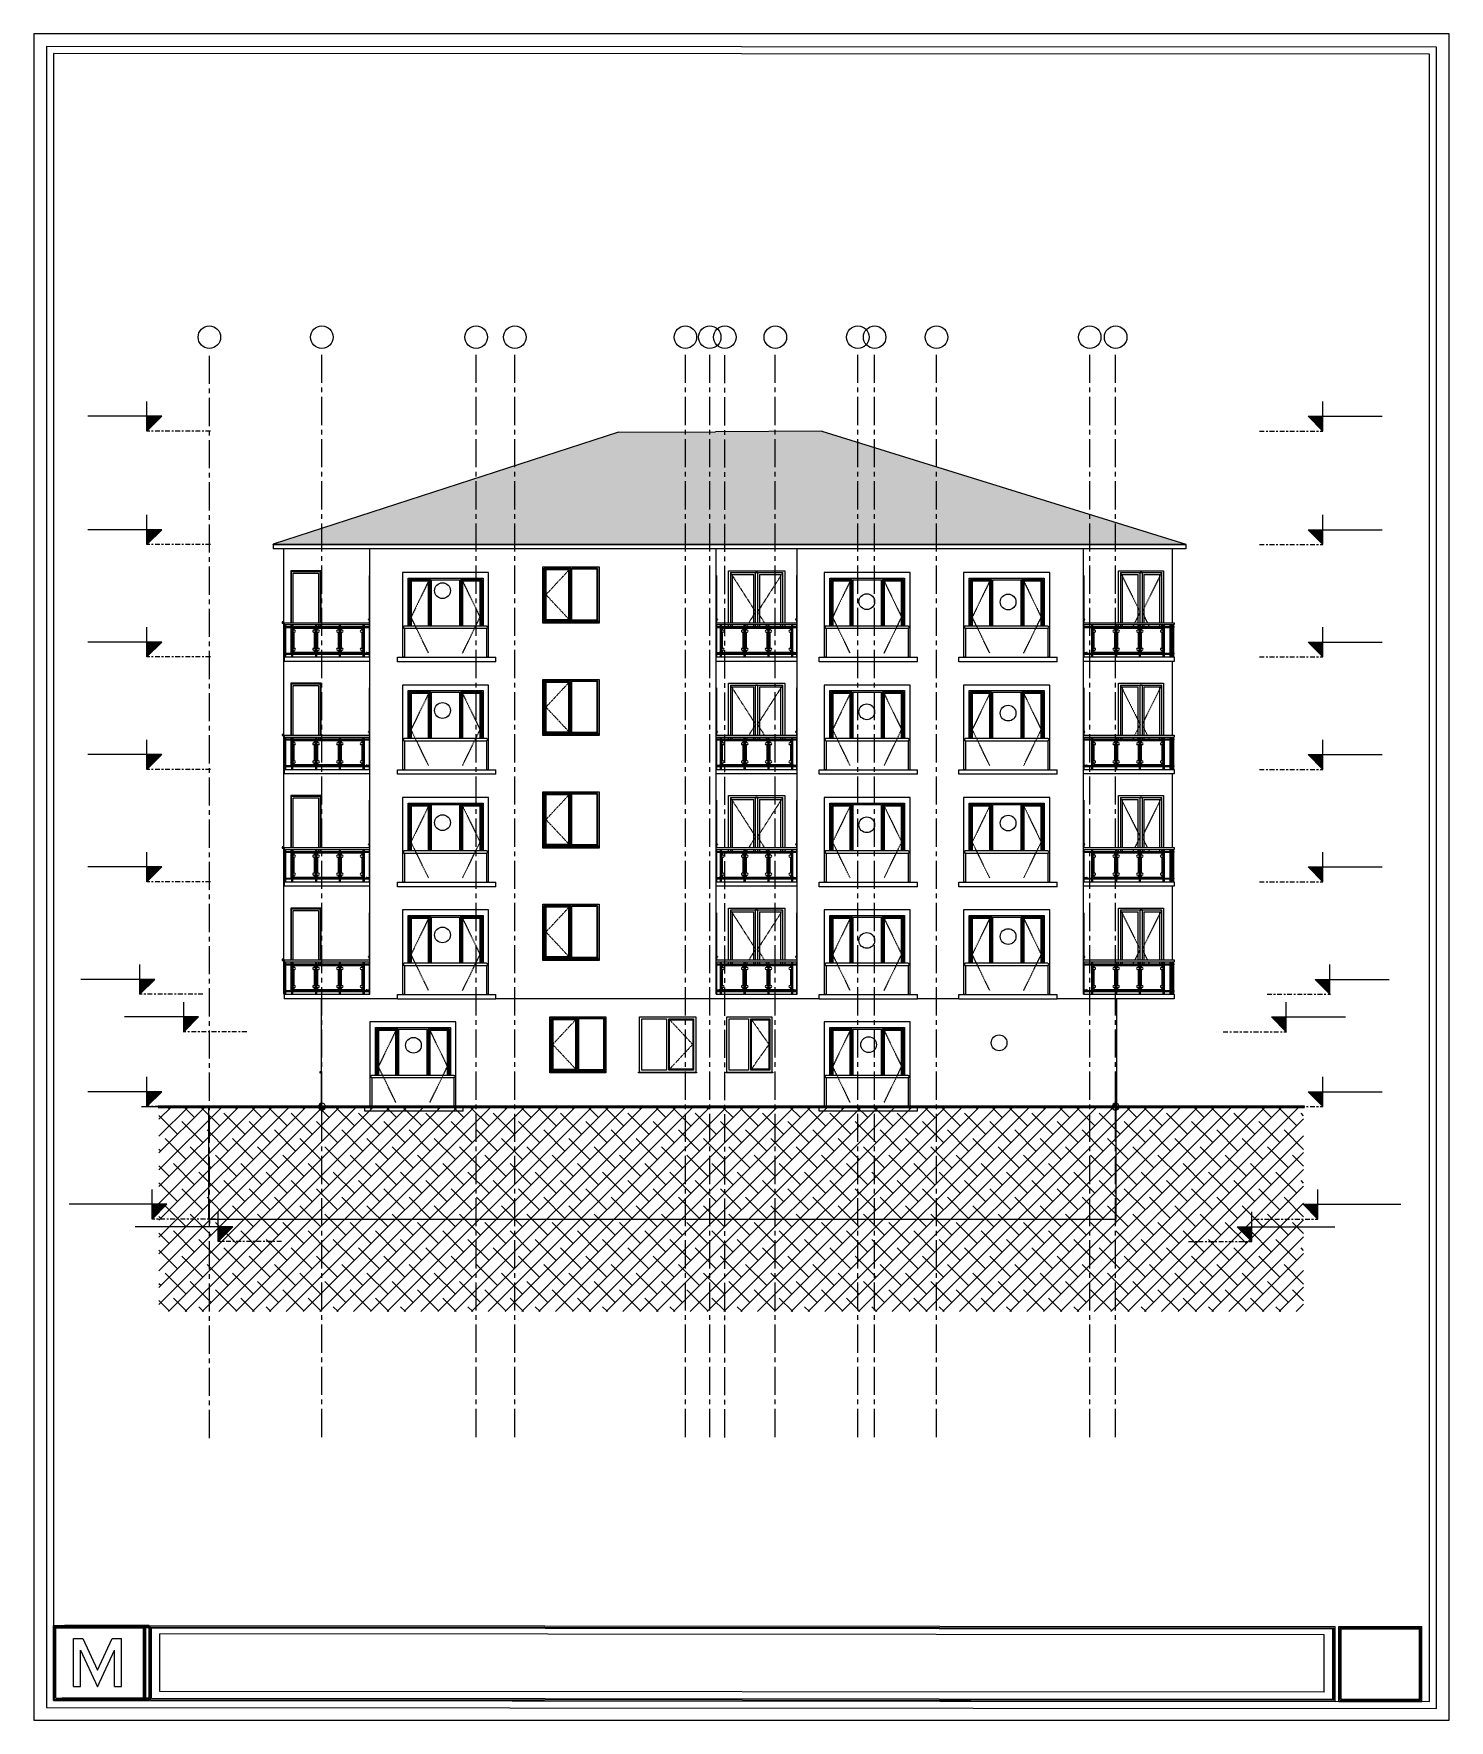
# Model space of a CAD drawing. Header units: millimetres. Extents: x 1373 to 40779, y 1939 to 6439.
# Drawn here: x 37002 to 40779, y 1939 to 6439 of the extents above; entities that cross this region are included whole.
import ezdxf

# ---------------------------------------------------------------- set-up
doc = ezdxf.new("R2010")
doc.units = ezdxf.units.MM
for name, pattern in [('Center', [3, 1.2, -0.6, 0.6, -0.6]), ('Centre', [1.34939, 0.635, -0.23813, 0.23813, -0.23813]), ('DASHDOTX2', [50.8, 25.4, -12.7, 0, -12.7]), ('IMPORT-CENTER2', [112.5, 75, -12.5, 12.5, -12.5])]:
    doc.linetypes.add(name, pattern=pattern)
for name, color, linetype, lineweight in [('A-ANNO-DIMS', 211, 'Continuous', 18), ('A-DETL', 6, 'Continuous', 30), ('A-DOOR', 31, 'Continuous', 18), ('A-DOOR-FRAM', 31, 'Continuous', 18), ('A-FLOR', 192, 'Continuous', 30), ('A-FLOR-HRAL', 11, 'Continuous', 18), ('A-FLOR-LEVL', 51, 'Continuous', 18), ('A-GLAZ', 151, 'Continuous', 18), ('A-ROOF', 132, 'Continuous', 18), ('A-ROOF-PATT', 132, 'Continuous', 18), ('A-WALL', 20, 'Continuous', 9), ('kest', 4, 'DASHDOTX2', 50), ('S-GRID', 252, 'IMPORT-CENTER2', 5), ('S-GRID-IDEN', 1, 'Continuous', 18), ('ÖLÇÜ', 30, 'Continuous', 20)]:
    doc.layers.add(name, color=color, linetype=linetype, lineweight=lineweight)
doc.layers.add('TEFRIŞ', color=7, linetype='Continuous')
doc.layers.add('Çember', color=7, linetype='Continuous')

# ---------------------------------------------------------------- blocks, each defined once
blk = doc.blocks.new('_MB_KAPI_CAMLI_B - _m_kapı_90_camlı-2079169-ÖN GÖRÜNÜŞ')
at = {"layer": 'A-DOOR'}
for p, q in [((261.3, 500.7), (259.8, 500.7)), ((259.8, 499.3), (261.3, 499.3)), ((261.3, 501.2), (261.3, 500)), ((261.3, 500), (261.3, 498.8)), ((254.4, 411.5), (252.4, 411.5)), ((252.4, 410.2), (252.4, 411.5)), ((254.4, 410.2), (254.4, 411.5)), ((260.1, 410.5), (254.4, 410.5)), ((260.1, 410.2), (260.1, 410.5)), ((260.5, 410.8), (260.5, 410.2))]:
    blk.add_line(p, q, dxfattribs=at)
at = {"layer": 'A-DOOR', "flags": 128}
for points in [[(259.8, 500.7), (259.7, 500.7), (259.7, 500.7), (259.6, 500.7), (259.6, 500.7), (259.6, 500.7), (259.5, 500.7), (259.5, 500.7), (259.4, 500.7), (259.4, 500.7), (259.4, 500.7), (259.3, 500.7), (259.3, 500.7), (259.3, 500.7), (259.2, 500.7), (259.2, 500.7), (259.2, 500.7), (259.1, 500.7), (259.1, 500.7), (259.1, 500.7), (259, 500.7), (259, 500.7), (259, 500.7), (259, 500.7), (258.9, 500.7), (258.9, 500.7), (258.9, 500.7), (258.9, 500.7), (258.9, 500.7), (258.8, 500.7), (258.8, 500.7), (258.8, 500.7), (258.8, 500.7), (258.8, 500.7), (258.8, 500.7), (258.8, 500.7), (258.8, 500.7), (258.8, 500.7), (258.8, 500.7), (258.8, 500.7)], [(258.8, 499.3), (258.8, 499.3), (258.8, 499.3), (258.8, 499.3), (258.8, 499.3), (258.8, 499.3), (258.8, 499.3), (258.8, 499.3), (258.8, 499.3), (258.8, 499.3), (258.8, 499.3), (258.8, 499.3), (258.9, 499.3), (258.9, 499.3), (258.9, 499.3), (258.9, 499.3), (258.9, 499.3), (259, 499.3), (259, 499.3), (259, 499.3), (259.1, 499.3), (259.1, 499.3), (259.1, 499.3), (259.1, 499.3), (259.2, 499.3), (259.2, 499.3), (259.2, 499.3), (259.3, 499.3), (259.3, 499.3), (259.4, 499.3), (259.4, 499.3), (259.4, 499.3), (259.5, 499.3), (259.5, 499.3), (259.5, 499.3), (259.6, 499.3), (259.6, 499.3), (259.7, 499.3), (259.7, 499.3), (259.7, 499.3), (259.8, 499.3)], [(260.1, 410.5), (260.1, 410.5), (260.1, 410.5), (260.2, 410.5), (260.2, 410.5), (260.2, 410.5), (260.2, 410.5), (260.2, 410.5), (260.3, 410.5), (260.3, 410.6), (260.3, 410.6), (260.3, 410.6), (260.3, 410.6), (260.4, 410.6), (260.4, 410.6), (260.4, 410.6), (260.4, 410.6), (260.4, 410.7), (260.4, 410.7), (260.4, 410.7), (260.5, 410.7), (260.5, 410.7), (260.5, 410.7), (260.5, 410.7), (260.5, 410.8), (260.5, 410.8), (260.5, 410.8), (260.5, 410.8)], [(260.5, 410.8), (260.6, 410.9), (260.6, 410.9), (260.6, 411), (260.7, 411.1), (260.7, 411.2), (260.8, 411.2), (260.8, 411.3), (260.9, 411.3), (260.9, 411.4), (261, 411.5), (261, 411.5), (261.1, 411.6), (261.2, 411.6), (261.2, 411.7), (261.3, 411.7), (261.4, 411.7)]]:
    blk.add_lwpolyline(points, dxfattribs=at)
at = {"layer": 'A-DOOR'}
for start, end in [(150, 180), (180, 210), (75, 120), (240, 285)]:
    blk.add_arc((258.8, 500), 0.7, start, end, dxfattribs=at)
at = {"layer": 'A-DOOR-FRAM'}
for p, q in [((261.4, 491.4), (261.4, 617.5)), ((262.4, 617.5), (261.4, 617.5)), ((261.4, 481.3), (261.4, 486.4)), ((261.4, 410.2), (261.4, 478.7)), ((261.4, 400), (261.4, 407.6))]:
    blk.add_line(p, q, dxfattribs=at)
blk = doc.blocks.new('_MB_KAPI_CAMLI_B - _m_kapı_90_camlı-2079224-ÖN GÖRÜNÜŞ')
at = {"layer": 'A-DOOR'}
for p, q in [((1027.2, 500), (1027.2, 501.2)), ((1028.7, 500.7), (1027.2, 500.7)), ((1027.2, 498.8), (1027.2, 500)), ((1027.2, 499.3), (1028.7, 499.3)), ((1027.9, 410.2), (1027.9, 410.8)), ((1034.1, 410.5), (1028.3, 410.5)), ((1028.3, 410.5), (1028.3, 410.2)), ((1036.1, 411.5), (1034.1, 411.5)), ((1034.1, 411.5), (1034.1, 410.2)), ((1036.1, 411.5), (1036.1, 410.2))]:
    blk.add_line(p, q, dxfattribs=at)
at = {"layer": 'A-DOOR', "flags": 128}
for points in [[(1029.7, 500.7), (1029.7, 500.7), (1029.7, 500.7), (1029.7, 500.7), (1029.7, 500.7), (1029.7, 500.7), (1029.7, 500.7), (1029.6, 500.7), (1029.6, 500.7), (1029.6, 500.7), (1029.6, 500.7), (1029.6, 500.7), (1029.6, 500.7), (1029.6, 500.7), (1029.5, 500.7), (1029.5, 500.7), (1029.5, 500.7), (1029.5, 500.7), (1029.4, 500.7), (1029.4, 500.7), (1029.4, 500.7), (1029.4, 500.7), (1029.3, 500.7), (1029.3, 500.7), (1029.3, 500.7), (1029.2, 500.7), (1029.2, 500.7), (1029.2, 500.7), (1029.1, 500.7), (1029.1, 500.7), (1029, 500.7), (1029, 500.7), (1029, 500.7), (1028.9, 500.7), (1028.9, 500.7), (1028.9, 500.7), (1028.8, 500.7), (1028.8, 500.7), (1028.7, 500.7), (1028.7, 500.7), (1028.7, 500.7)], [(1028.7, 499.3), (1028.7, 499.3), (1028.8, 499.3), (1028.8, 499.3), (1028.8, 499.3), (1028.9, 499.3), (1028.9, 499.3), (1029, 499.3), (1029, 499.3), (1029, 499.3), (1029.1, 499.3), (1029.1, 499.3), (1029.1, 499.3), (1029.2, 499.3), (1029.2, 499.3), (1029.3, 499.3), (1029.3, 499.3), (1029.3, 499.3), (1029.3, 499.3), (1029.4, 499.3), (1029.4, 499.3), (1029.4, 499.3), (1029.5, 499.3), (1029.5, 499.3), (1029.5, 499.3), (1029.5, 499.3), (1029.5, 499.3), (1029.6, 499.3), (1029.6, 499.3), (1029.6, 499.3), (1029.6, 499.3), (1029.6, 499.3), (1029.6, 499.3), (1029.7, 499.3), (1029.7, 499.3), (1029.7, 499.3), (1029.7, 499.3), (1029.7, 499.3), (1029.7, 499.3), (1029.7, 499.3)], [(1027.1, 411.7), (1027.1, 411.7), (1027.2, 411.7), (1027.3, 411.6), (1027.3, 411.6), (1027.4, 411.5), (1027.5, 411.5), (1027.5, 411.4), (1027.6, 411.3), (1027.6, 411.3), (1027.7, 411.2), (1027.7, 411.2), (1027.8, 411.1), (1027.8, 411), (1027.8, 411), (1027.9, 410.9), (1027.9, 410.8), (1027.9, 410.8)], [(1027.9, 410.8), (1027.9, 410.8), (1027.9, 410.8), (1027.9, 410.8), (1028, 410.7), (1028, 410.7), (1028, 410.7), (1028, 410.7), (1028, 410.7), (1028, 410.7), (1028, 410.6), (1028.1, 410.6), (1028.1, 410.6), (1028.1, 410.6), (1028.1, 410.6), (1028.1, 410.6), (1028.1, 410.6), (1028.2, 410.6), (1028.2, 410.5), (1028.2, 410.5), (1028.2, 410.5), (1028.2, 410.5), (1028.3, 410.5), (1028.3, 410.5), (1028.3, 410.5), (1028.3, 410.5), (1028.3, 410.5), (1028.3, 410.5)]]:
    blk.add_lwpolyline(points, dxfattribs=at)
at = {"layer": 'A-DOOR'}
for start, end in [(60, 105), (255, 300), (0, 30), (330, 0)]:
    blk.add_arc((1029.7, 500), 0.7, start, end, dxfattribs=at)
at = {"layer": 'A-DOOR-FRAM'}
for p, q in [((1027.1, 617.5), (1026.1, 617.5)), ((1027.1, 617.5), (1027.1, 491.4)), ((1027.1, 486.4), (1027.1, 481.3)), ((1027.1, 478.7), (1027.1, 410.2)), ((1027.1, 407.6), (1027.1, 400))]:
    blk.add_line(p, q, dxfattribs=at)
blk = doc.blocks.new('_MB_KAPI_CAMLI_B - _m_kapı_80_camlı-2079421-ÖN GÖRÜNÜŞ')
at = {"layer": 'A-DOOR'}
for p, q in [((-878.5, 500.7), (-880, 500.7)), ((-880, 499.3), (-878.5, 499.3)), ((-878.5, 501.2), (-878.5, 500)), ((-878.5, 500), (-878.5, 498.8)), ((-885.4, 411.5), (-887.4, 411.5)), ((-887.4, 410.2), (-887.4, 411.5)), ((-885.4, 410.2), (-885.4, 411.5)), ((-879.6, 410.5), (-885.4, 410.5)), ((-879.6, 410.2), (-879.6, 410.5)), ((-879.2, 410.8), (-879.2, 410.2))]:
    blk.add_line(p, q, dxfattribs=at)
at = {"layer": 'A-DOOR', "flags": 128}
for points in [[(-880, 500.7), (-880, 500.7), (-880, 500.7), (-880.1, 500.7), (-880.1, 500.7), (-880.2, 500.7), (-880.2, 500.7), (-880.2, 500.7), (-880.3, 500.7), (-880.3, 500.7), (-880.4, 500.7), (-880.4, 500.7), (-880.4, 500.7), (-880.5, 500.7), (-880.5, 500.7), (-880.5, 500.7), (-880.6, 500.7), (-880.6, 500.7), (-880.6, 500.7), (-880.7, 500.7), (-880.7, 500.7), (-880.7, 500.7), (-880.7, 500.7), (-880.8, 500.7), (-880.8, 500.7), (-880.8, 500.7), (-880.8, 500.7), (-880.8, 500.7), (-880.9, 500.7), (-880.9, 500.7), (-880.9, 500.7), (-880.9, 500.7), (-880.9, 500.7), (-880.9, 500.7), (-880.9, 500.7), (-880.9, 500.7), (-881, 500.7), (-881, 500.7), (-881, 500.7), (-881, 500.7)], [(-881, 499.3), (-881, 499.3), (-881, 499.3), (-881, 499.3), (-881, 499.3), (-880.9, 499.3), (-880.9, 499.3), (-880.9, 499.3), (-880.9, 499.3), (-880.9, 499.3), (-880.9, 499.3), (-880.9, 499.3), (-880.9, 499.3), (-880.8, 499.3), (-880.8, 499.3), (-880.8, 499.3), (-880.8, 499.3), (-880.7, 499.3), (-880.7, 499.3), (-880.7, 499.3), (-880.7, 499.3), (-880.6, 499.3), (-880.6, 499.3), (-880.6, 499.3), (-880.5, 499.3), (-880.5, 499.3), (-880.5, 499.3), (-880.4, 499.3), (-880.4, 499.3), (-880.4, 499.3), (-880.3, 499.3), (-880.3, 499.3), (-880.3, 499.3), (-880.2, 499.3), (-880.2, 499.3), (-880.1, 499.3), (-880.1, 499.3), (-880.1, 499.3), (-880, 499.3), (-880, 499.3), (-880, 499.3)], [(-879.6, 410.5), (-879.6, 410.5), (-879.6, 410.5), (-879.6, 410.5), (-879.5, 410.5), (-879.5, 410.5), (-879.5, 410.5), (-879.5, 410.5), (-879.5, 410.5), (-879.4, 410.6), (-879.4, 410.6), (-879.4, 410.6), (-879.4, 410.6), (-879.4, 410.6), (-879.3, 410.6), (-879.3, 410.6), (-879.3, 410.6), (-879.3, 410.7), (-879.3, 410.7), (-879.3, 410.7), (-879.3, 410.7), (-879.2, 410.7), (-879.2, 410.7), (-879.2, 410.7), (-879.2, 410.8), (-879.2, 410.8), (-879.2, 410.8), (-879.2, 410.8)], [(-879.2, 410.8), (-879.2, 410.9), (-879.1, 410.9), (-879.1, 411), (-879, 411.1), (-879, 411.2), (-879, 411.2), (-878.9, 411.3), (-878.8, 411.3), (-878.8, 411.4), (-878.7, 411.5), (-878.7, 411.5), (-878.6, 411.6), (-878.6, 411.6), (-878.5, 411.7), (-878.4, 411.7), (-878.4, 411.7)]]:
    blk.add_lwpolyline(points, dxfattribs=at)
at = {"layer": 'A-DOOR'}
for start, end in [(150, 180), (180, 210), (75, 120), (240, 285)]:
    blk.add_arc((-881, 500), 0.7, start, end, dxfattribs=at)
at = {"layer": 'A-DOOR-FRAM'}
for p, q in [((-878.4, 491.4), (-878.4, 617.5)), ((-877.4, 617.5), (-878.4, 617.5)), ((-878.4, 481.3), (-878.4, 486.4)), ((-878.4, 410.2), (-878.4, 478.7)), ((-878.4, 400), (-878.4, 407.6))]:
    blk.add_line(p, q, dxfattribs=at)
blk = doc.blocks.new('_MB_KAPI_CAMLI_B - _m_kapı_80_camlı-2079422-ÖN GÖRÜNÜŞ')
at = {"layer": 'A-DOOR'}
for p, q in [((47.5, 500), (47.5, 501.2)), ((49, 500.7), (47.5, 500.7)), ((47.5, 498.8), (47.5, 500)), ((47.5, 499.3), (49, 499.3)), ((48.2, 410.2), (48.2, 410.8)), ((54.4, 410.5), (48.6, 410.5)), ((48.6, 410.5), (48.6, 410.2)), ((56.4, 411.5), (54.4, 411.5)), ((54.4, 411.5), (54.4, 410.2)), ((56.4, 411.5), (56.4, 410.2))]:
    blk.add_line(p, q, dxfattribs=at)
at = {"layer": 'A-DOOR', "flags": 128}
for points in [[(50, 500.7), (50, 500.7), (49.9, 500.7), (49.9, 500.7), (49.9, 500.7), (49.9, 500.7), (49.9, 500.7), (49.9, 500.7), (49.9, 500.7), (49.9, 500.7), (49.9, 500.7), (49.9, 500.7), (49.8, 500.7), (49.8, 500.7), (49.8, 500.7), (49.8, 500.7), (49.8, 500.7), (49.7, 500.7), (49.7, 500.7), (49.7, 500.7), (49.6, 500.7), (49.6, 500.7), (49.6, 500.7), (49.6, 500.7), (49.5, 500.7), (49.5, 500.7), (49.5, 500.7), (49.4, 500.7), (49.4, 500.7), (49.4, 500.7), (49.3, 500.7), (49.3, 500.7), (49.2, 500.7), (49.2, 500.7), (49.2, 500.7), (49.1, 500.7), (49.1, 500.7), (49, 500.7), (49, 500.7), (49, 500.7), (49, 500.7)], [(49, 499.3), (49, 499.3), (49, 499.3), (49.1, 499.3), (49.1, 499.3), (49.2, 499.3), (49.2, 499.3), (49.2, 499.3), (49.3, 499.3), (49.3, 499.3), (49.3, 499.3), (49.4, 499.3), (49.4, 499.3), (49.4, 499.3), (49.5, 499.3), (49.5, 499.3), (49.5, 499.3), (49.6, 499.3), (49.6, 499.3), (49.6, 499.3), (49.7, 499.3), (49.7, 499.3), (49.7, 499.3), (49.7, 499.3), (49.8, 499.3), (49.8, 499.3), (49.8, 499.3), (49.8, 499.3), (49.9, 499.3), (49.9, 499.3), (49.9, 499.3), (49.9, 499.3), (49.9, 499.3), (49.9, 499.3), (49.9, 499.3), (49.9, 499.3), (49.9, 499.3), (49.9, 499.3), (50, 499.3), (50, 499.3)], [(47.3, 411.7), (47.4, 411.7), (47.5, 411.7), (47.5, 411.6), (47.6, 411.6), (47.7, 411.5), (47.7, 411.5), (47.8, 411.4), (47.8, 411.3), (47.9, 411.3), (47.9, 411.2), (48, 411.2), (48, 411.1), (48.1, 411), (48.1, 411), (48.1, 410.9), (48.2, 410.8), (48.2, 410.8)], [(48.2, 410.8), (48.2, 410.8), (48.2, 410.8), (48.2, 410.8), (48.2, 410.7), (48.2, 410.7), (48.2, 410.7), (48.3, 410.7), (48.3, 410.7), (48.3, 410.7), (48.3, 410.6), (48.3, 410.6), (48.3, 410.6), (48.3, 410.6), (48.4, 410.6), (48.4, 410.6), (48.4, 410.6), (48.4, 410.6), (48.4, 410.5), (48.5, 410.5), (48.5, 410.5), (48.5, 410.5), (48.5, 410.5), (48.5, 410.5), (48.6, 410.5), (48.6, 410.5), (48.6, 410.5), (48.6, 410.5)]]:
    blk.add_lwpolyline(points, dxfattribs=at)
at = {"layer": 'A-DOOR'}
for start, end in [(60, 105), (255, 300), (0, 30), (330, 0)]:
    blk.add_arc((50, 500), 0.7, start, end, dxfattribs=at)
at = {"layer": 'A-DOOR-FRAM'}
for p, q in [((47.4, 617.5), (46.4, 617.5)), ((47.4, 617.5), (47.4, 491.4)), ((47.4, 486.4), (47.4, 481.3)), ((47.4, 478.7), (47.4, 410.2)), ((47.4, 407.6), (47.4, 400))]:
    blk.add_line(p, q, dxfattribs=at)
blk = doc.blocks.new('_MB_KAPI_CAMLI_B - _m_kapı_90_camlı-V47-ÖN GÖRÜNÜŞ')
at = {"layer": 'A-DOOR'}
for p, q in [((261.3, 800.7), (259.8, 800.7)), ((259.8, 799.3), (261.3, 799.3)), ((261.3, 801.2), (261.3, 800)), ((261.3, 800), (261.3, 798.8)), ((254.4, 711.5), (252.4, 711.5)), ((252.4, 710.2), (252.4, 711.5)), ((254.4, 710.2), (254.4, 711.5)), ((260.1, 710.5), (254.4, 710.5)), ((260.1, 710.2), (260.1, 710.5)), ((260.5, 710.8), (260.5, 710.2))]:
    blk.add_line(p, q, dxfattribs=at)
at = {"layer": 'A-DOOR', "flags": 128}
for points in [[(259.8, 800.7), (259.7, 800.7), (259.7, 800.7), (259.6, 800.7), (259.6, 800.7), (259.6, 800.7), (259.5, 800.7), (259.5, 800.7), (259.4, 800.7), (259.4, 800.7), (259.4, 800.7), (259.3, 800.7), (259.3, 800.7), (259.3, 800.7), (259.2, 800.7), (259.2, 800.7), (259.2, 800.7), (259.1, 800.7), (259.1, 800.7), (259.1, 800.7), (259, 800.7), (259, 800.7), (259, 800.7), (259, 800.7), (258.9, 800.7), (258.9, 800.7), (258.9, 800.7), (258.9, 800.7), (258.9, 800.7), (258.8, 800.7), (258.8, 800.7), (258.8, 800.7), (258.8, 800.7), (258.8, 800.7), (258.8, 800.7), (258.8, 800.7), (258.8, 800.7), (258.8, 800.7), (258.8, 800.7), (258.8, 800.7)], [(258.8, 799.3), (258.8, 799.3), (258.8, 799.3), (258.8, 799.3), (258.8, 799.3), (258.8, 799.3), (258.8, 799.3), (258.8, 799.3), (258.8, 799.3), (258.8, 799.3), (258.8, 799.3), (258.8, 799.3), (258.9, 799.3), (258.9, 799.3), (258.9, 799.3), (258.9, 799.3), (258.9, 799.3), (259, 799.3), (259, 799.3), (259, 799.3), (259.1, 799.3), (259.1, 799.3), (259.1, 799.3), (259.1, 799.3), (259.2, 799.3), (259.2, 799.3), (259.2, 799.3), (259.3, 799.3), (259.3, 799.3), (259.4, 799.3), (259.4, 799.3), (259.4, 799.3), (259.5, 799.3), (259.5, 799.3), (259.5, 799.3), (259.6, 799.3), (259.6, 799.3), (259.7, 799.3), (259.7, 799.3), (259.7, 799.3), (259.8, 799.3)], [(260.1, 710.5), (260.1, 710.5), (260.1, 710.5), (260.2, 710.5), (260.2, 710.5), (260.2, 710.5), (260.2, 710.5), (260.2, 710.5), (260.3, 710.5), (260.3, 710.6), (260.3, 710.6), (260.3, 710.6), (260.3, 710.6), (260.4, 710.6), (260.4, 710.6), (260.4, 710.6), (260.4, 710.6), (260.4, 710.7), (260.4, 710.7), (260.4, 710.7), (260.5, 710.7), (260.5, 710.7), (260.5, 710.7), (260.5, 710.7), (260.5, 710.8), (260.5, 710.8), (260.5, 710.8), (260.5, 710.8)], [(260.5, 710.8), (260.6, 710.9), (260.6, 710.9), (260.6, 711), (260.7, 711.1), (260.7, 711.2), (260.8, 711.2), (260.8, 711.3), (260.9, 711.3), (260.9, 711.4), (261, 711.5), (261, 711.5), (261.1, 711.6), (261.2, 711.6), (261.2, 711.7), (261.3, 711.7), (261.4, 711.7)]]:
    blk.add_lwpolyline(points, dxfattribs=at)
at = {"layer": 'A-DOOR'}
for start, end in [(150, 180), (180, 210), (75, 120), (240, 285)]:
    blk.add_arc((258.8, 800), 0.7, start, end, dxfattribs=at)
at = {"layer": 'A-DOOR-FRAM'}
for p, q in [((261.4, 791.4), (261.4, 917.5)), ((262.4, 917.5), (261.4, 917.5)), ((261.4, 781.3), (261.4, 786.4)), ((261.4, 710.2), (261.4, 778.7)), ((261.4, 700), (261.4, 707.6))]:
    blk.add_line(p, q, dxfattribs=at)
blk = doc.blocks.new('_MB_KAPI_CAMLI_B - _m_kapı_80_camlı-V48-ÖN GÖRÜNÜŞ')
at = {"layer": 'A-DOOR'}
for p, q in [((-878.5, 800.7), (-880, 800.7)), ((-880, 799.3), (-878.5, 799.3)), ((-878.5, 801.2), (-878.5, 800)), ((-878.5, 800), (-878.5, 798.8)), ((-885.4, 711.5), (-887.4, 711.5)), ((-887.4, 710.2), (-887.4, 711.5)), ((-885.4, 710.2), (-885.4, 711.5)), ((-879.6, 710.5), (-885.4, 710.5)), ((-879.6, 710.2), (-879.6, 710.5)), ((-879.2, 710.8), (-879.2, 710.2))]:
    blk.add_line(p, q, dxfattribs=at)
at = {"layer": 'A-DOOR', "flags": 128}
for points in [[(-880, 800.7), (-880, 800.7), (-880, 800.7), (-880.1, 800.7), (-880.1, 800.7), (-880.2, 800.7), (-880.2, 800.7), (-880.2, 800.7), (-880.3, 800.7), (-880.3, 800.7), (-880.4, 800.7), (-880.4, 800.7), (-880.4, 800.7), (-880.5, 800.7), (-880.5, 800.7), (-880.5, 800.7), (-880.6, 800.7), (-880.6, 800.7), (-880.6, 800.7), (-880.7, 800.7), (-880.7, 800.7), (-880.7, 800.7), (-880.7, 800.7), (-880.8, 800.7), (-880.8, 800.7), (-880.8, 800.7), (-880.8, 800.7), (-880.8, 800.7), (-880.9, 800.7), (-880.9, 800.7), (-880.9, 800.7), (-880.9, 800.7), (-880.9, 800.7), (-880.9, 800.7), (-880.9, 800.7), (-880.9, 800.7), (-881, 800.7), (-881, 800.7), (-881, 800.7), (-881, 800.7)], [(-881, 799.3), (-881, 799.3), (-881, 799.3), (-881, 799.3), (-881, 799.3), (-880.9, 799.3), (-880.9, 799.3), (-880.9, 799.3), (-880.9, 799.3), (-880.9, 799.3), (-880.9, 799.3), (-880.9, 799.3), (-880.9, 799.3), (-880.8, 799.3), (-880.8, 799.3), (-880.8, 799.3), (-880.8, 799.3), (-880.7, 799.3), (-880.7, 799.3), (-880.7, 799.3), (-880.7, 799.3), (-880.6, 799.3), (-880.6, 799.3), (-880.6, 799.3), (-880.5, 799.3), (-880.5, 799.3), (-880.5, 799.3), (-880.4, 799.3), (-880.4, 799.3), (-880.4, 799.3), (-880.3, 799.3), (-880.3, 799.3), (-880.3, 799.3), (-880.2, 799.3), (-880.2, 799.3), (-880.1, 799.3), (-880.1, 799.3), (-880.1, 799.3), (-880, 799.3), (-880, 799.3), (-880, 799.3)], [(-879.6, 710.5), (-879.6, 710.5), (-879.6, 710.5), (-879.6, 710.5), (-879.5, 710.5), (-879.5, 710.5), (-879.5, 710.5), (-879.5, 710.5), (-879.5, 710.5), (-879.4, 710.6), (-879.4, 710.6), (-879.4, 710.6), (-879.4, 710.6), (-879.4, 710.6), (-879.3, 710.6), (-879.3, 710.6), (-879.3, 710.6), (-879.3, 710.7), (-879.3, 710.7), (-879.3, 710.7), (-879.3, 710.7), (-879.2, 710.7), (-879.2, 710.7), (-879.2, 710.7), (-879.2, 710.8), (-879.2, 710.8), (-879.2, 710.8), (-879.2, 710.8)], [(-879.2, 710.8), (-879.2, 710.9), (-879.1, 710.9), (-879.1, 711), (-879, 711.1), (-879, 711.2), (-879, 711.2), (-878.9, 711.3), (-878.8, 711.3), (-878.8, 711.4), (-878.7, 711.5), (-878.7, 711.5), (-878.6, 711.6), (-878.6, 711.6), (-878.5, 711.7), (-878.4, 711.7), (-878.4, 711.7)]]:
    blk.add_lwpolyline(points, dxfattribs=at)
at = {"layer": 'A-DOOR'}
for start, end in [(150, 180), (180, 210), (75, 120), (240, 285)]:
    blk.add_arc((-881, 800), 0.7, start, end, dxfattribs=at)
at = {"layer": 'A-DOOR-FRAM'}
for p, q in [((-878.4, 791.4), (-878.4, 917.5)), ((-877.4, 917.5), (-878.4, 917.5)), ((-878.4, 781.3), (-878.4, 786.4)), ((-878.4, 710.2), (-878.4, 778.7)), ((-878.4, 700), (-878.4, 707.6))]:
    blk.add_line(p, q, dxfattribs=at)
blk = doc.blocks.new('_MB_KAPI_CAMLI_B - _m_kapı_90_camlı-V58-ÖN GÖRÜNÜŞ')
at = {"layer": 'A-DOOR'}
for p, q in [((261.3, 1100.7), (259.8, 1100.7)), ((259.8, 1099.3), (261.3, 1099.3)), ((261.3, 1101.2), (261.3, 1100)), ((261.3, 1100), (261.3, 1098.8)), ((254.4, 1011.5), (252.4, 1011.5)), ((252.4, 1010.2), (252.4, 1011.5)), ((254.4, 1010.2), (254.4, 1011.5)), ((260.1, 1010.5), (254.4, 1010.5)), ((260.1, 1010.2), (260.1, 1010.5)), ((260.5, 1010.8), (260.5, 1010.2))]:
    blk.add_line(p, q, dxfattribs=at)
at = {"layer": 'A-DOOR', "flags": 128}
for points in [[(259.8, 1100.7), (259.7, 1100.7), (259.7, 1100.7), (259.6, 1100.7), (259.6, 1100.7), (259.6, 1100.7), (259.5, 1100.7), (259.5, 1100.7), (259.4, 1100.7), (259.4, 1100.7), (259.4, 1100.7), (259.3, 1100.7), (259.3, 1100.7), (259.3, 1100.7), (259.2, 1100.7), (259.2, 1100.7), (259.2, 1100.7), (259.1, 1100.7), (259.1, 1100.7), (259.1, 1100.7), (259, 1100.7), (259, 1100.7), (259, 1100.7), (259, 1100.7), (258.9, 1100.7), (258.9, 1100.7), (258.9, 1100.7), (258.9, 1100.7), (258.9, 1100.7), (258.8, 1100.7), (258.8, 1100.7), (258.8, 1100.7), (258.8, 1100.7), (258.8, 1100.7), (258.8, 1100.7), (258.8, 1100.7), (258.8, 1100.7), (258.8, 1100.7), (258.8, 1100.7), (258.8, 1100.7)], [(258.8, 1099.3), (258.8, 1099.3), (258.8, 1099.3), (258.8, 1099.3), (258.8, 1099.3), (258.8, 1099.3), (258.8, 1099.3), (258.8, 1099.3), (258.8, 1099.3), (258.8, 1099.3), (258.8, 1099.3), (258.8, 1099.3), (258.9, 1099.3), (258.9, 1099.3), (258.9, 1099.3), (258.9, 1099.3), (258.9, 1099.3), (259, 1099.3), (259, 1099.3), (259, 1099.3), (259.1, 1099.3), (259.1, 1099.3), (259.1, 1099.3), (259.1, 1099.3), (259.2, 1099.3), (259.2, 1099.3), (259.2, 1099.3), (259.3, 1099.3), (259.3, 1099.3), (259.4, 1099.3), (259.4, 1099.3), (259.4, 1099.3), (259.5, 1099.3), (259.5, 1099.3), (259.5, 1099.3), (259.6, 1099.3), (259.6, 1099.3), (259.7, 1099.3), (259.7, 1099.3), (259.7, 1099.3), (259.8, 1099.3)], [(260.1, 1010.5), (260.1, 1010.5), (260.1, 1010.5), (260.2, 1010.5), (260.2, 1010.5), (260.2, 1010.5), (260.2, 1010.5), (260.2, 1010.5), (260.3, 1010.5), (260.3, 1010.6), (260.3, 1010.6), (260.3, 1010.6), (260.3, 1010.6), (260.4, 1010.6), (260.4, 1010.6), (260.4, 1010.6), (260.4, 1010.6), (260.4, 1010.7), (260.4, 1010.7), (260.4, 1010.7), (260.5, 1010.7), (260.5, 1010.7), (260.5, 1010.7), (260.5, 1010.7), (260.5, 1010.8), (260.5, 1010.8), (260.5, 1010.8), (260.5, 1010.8)], [(260.5, 1010.8), (260.6, 1010.9), (260.6, 1010.9), (260.6, 1011), (260.7, 1011.1), (260.7, 1011.2), (260.8, 1011.2), (260.8, 1011.3), (260.9, 1011.3), (260.9, 1011.4), (261, 1011.5), (261, 1011.5), (261.1, 1011.6), (261.2, 1011.6), (261.2, 1011.7), (261.3, 1011.7), (261.4, 1011.7)]]:
    blk.add_lwpolyline(points, dxfattribs=at)
at = {"layer": 'A-DOOR'}
for start, end in [(150, 180), (180, 210), (75, 120), (240, 285)]:
    blk.add_arc((258.8, 1100), 0.7, start, end, dxfattribs=at)
at = {"layer": 'A-DOOR-FRAM'}
for p, q in [((261.4, 1091.4), (261.4, 1217.5)), ((262.4, 1217.5), (261.4, 1217.5)), ((261.4, 1081.4), (261.4, 1086.4)), ((261.4, 1010.2), (261.4, 1078.7)), ((261.4, 1000), (261.4, 1007.6))]:
    blk.add_line(p, q, dxfattribs=at)
blk = doc.blocks.new('_MB_KAPI_CAMLI_B - _m_kapı_90_camlı-V59-ÖN GÖRÜNÜŞ')
at = {"layer": 'A-DOOR'}
for p, q in [((1027.2, 1100), (1027.2, 1101.2)), ((1028.7, 1100.7), (1027.2, 1100.7)), ((1027.2, 1098.8), (1027.2, 1100)), ((1027.2, 1099.3), (1028.7, 1099.3)), ((1027.9, 1010.2), (1027.9, 1010.8)), ((1034.1, 1010.5), (1028.3, 1010.5)), ((1028.3, 1010.5), (1028.3, 1010.2)), ((1036.1, 1011.5), (1034.1, 1011.5)), ((1034.1, 1011.5), (1034.1, 1010.2)), ((1036.1, 1011.5), (1036.1, 1010.2))]:
    blk.add_line(p, q, dxfattribs=at)
at = {"layer": 'A-DOOR', "flags": 128}
for points in [[(1029.7, 1100.7), (1029.7, 1100.7), (1029.7, 1100.7), (1029.7, 1100.7), (1029.7, 1100.7), (1029.7, 1100.7), (1029.7, 1100.7), (1029.6, 1100.7), (1029.6, 1100.7), (1029.6, 1100.7), (1029.6, 1100.7), (1029.6, 1100.7), (1029.6, 1100.7), (1029.6, 1100.7), (1029.5, 1100.7), (1029.5, 1100.7), (1029.5, 1100.7), (1029.5, 1100.7), (1029.4, 1100.7), (1029.4, 1100.7), (1029.4, 1100.7), (1029.4, 1100.7), (1029.3, 1100.7), (1029.3, 1100.7), (1029.3, 1100.7), (1029.2, 1100.7), (1029.2, 1100.7), (1029.2, 1100.7), (1029.1, 1100.7), (1029.1, 1100.7), (1029, 1100.7), (1029, 1100.7), (1029, 1100.7), (1028.9, 1100.7), (1028.9, 1100.7), (1028.9, 1100.7), (1028.8, 1100.7), (1028.8, 1100.7), (1028.7, 1100.7), (1028.7, 1100.7), (1028.7, 1100.7)], [(1028.7, 1099.3), (1028.7, 1099.3), (1028.8, 1099.3), (1028.8, 1099.3), (1028.8, 1099.3), (1028.9, 1099.3), (1028.9, 1099.3), (1029, 1099.3), (1029, 1099.3), (1029, 1099.3), (1029.1, 1099.3), (1029.1, 1099.3), (1029.1, 1099.3), (1029.2, 1099.3), (1029.2, 1099.3), (1029.3, 1099.3), (1029.3, 1099.3), (1029.3, 1099.3), (1029.3, 1099.3), (1029.4, 1099.3), (1029.4, 1099.3), (1029.4, 1099.3), (1029.5, 1099.3), (1029.5, 1099.3), (1029.5, 1099.3), (1029.5, 1099.3), (1029.5, 1099.3), (1029.6, 1099.3), (1029.6, 1099.3), (1029.6, 1099.3), (1029.6, 1099.3), (1029.6, 1099.3), (1029.6, 1099.3), (1029.7, 1099.3), (1029.7, 1099.3), (1029.7, 1099.3), (1029.7, 1099.3), (1029.7, 1099.3), (1029.7, 1099.3), (1029.7, 1099.3)], [(1027.1, 1011.7), (1027.1, 1011.7), (1027.2, 1011.7), (1027.3, 1011.6), (1027.3, 1011.6), (1027.4, 1011.5), (1027.5, 1011.5), (1027.5, 1011.4), (1027.6, 1011.3), (1027.6, 1011.3), (1027.7, 1011.2), (1027.7, 1011.2), (1027.8, 1011.1), (1027.8, 1011), (1027.8, 1011), (1027.9, 1010.9), (1027.9, 1010.8), (1027.9, 1010.8)], [(1027.9, 1010.8), (1027.9, 1010.8), (1027.9, 1010.8), (1027.9, 1010.8), (1028, 1010.7), (1028, 1010.7), (1028, 1010.7), (1028, 1010.7), (1028, 1010.7), (1028, 1010.7), (1028, 1010.6), (1028.1, 1010.6), (1028.1, 1010.6), (1028.1, 1010.6), (1028.1, 1010.6), (1028.1, 1010.6), (1028.1, 1010.6), (1028.2, 1010.6), (1028.2, 1010.5), (1028.2, 1010.5), (1028.2, 1010.5), (1028.2, 1010.5), (1028.3, 1010.5), (1028.3, 1010.5), (1028.3, 1010.5), (1028.3, 1010.5), (1028.3, 1010.5), (1028.3, 1010.5)]]:
    blk.add_lwpolyline(points, dxfattribs=at)
at = {"layer": 'A-DOOR'}
for start, end in [(60, 105), (255, 300), (0, 30), (330, 0)]:
    blk.add_arc((1029.7, 1100), 0.7, start, end, dxfattribs=at)
at = {"layer": 'A-DOOR-FRAM'}
for p, q in [((1027.1, 1217.5), (1026.1, 1217.5)), ((1027.1, 1217.5), (1027.1, 1091.4)), ((1027.1, 1086.4), (1027.1, 1081.4)), ((1027.1, 1078.7), (1027.1, 1010.2)), ((1027.1, 1007.6), (1027.1, 1000))]:
    blk.add_line(p, q, dxfattribs=at)
blk = doc.blocks.new('_MB_KAPI_CAMLI_B - _m_kapı_80_camlı-V60-ÖN GÖRÜNÜŞ')
at = {"layer": 'A-DOOR'}
for p, q in [((-878.5, 1100.7), (-880, 1100.7)), ((-880, 1099.3), (-878.5, 1099.3)), ((-878.5, 1101.2), (-878.5, 1100)), ((-878.5, 1100), (-878.5, 1098.8)), ((-885.4, 1011.5), (-887.4, 1011.5)), ((-887.4, 1010.2), (-887.4, 1011.5)), ((-885.4, 1010.2), (-885.4, 1011.5)), ((-879.6, 1010.5), (-885.4, 1010.5)), ((-879.6, 1010.2), (-879.6, 1010.5)), ((-879.2, 1010.8), (-879.2, 1010.2))]:
    blk.add_line(p, q, dxfattribs=at)
at = {"layer": 'A-DOOR', "flags": 128}
for points in [[(-880, 1100.7), (-880, 1100.7), (-880, 1100.7), (-880.1, 1100.7), (-880.1, 1100.7), (-880.2, 1100.7), (-880.2, 1100.7), (-880.2, 1100.7), (-880.3, 1100.7), (-880.3, 1100.7), (-880.4, 1100.7), (-880.4, 1100.7), (-880.4, 1100.7), (-880.5, 1100.7), (-880.5, 1100.7), (-880.5, 1100.7), (-880.6, 1100.7), (-880.6, 1100.7), (-880.6, 1100.7), (-880.7, 1100.7), (-880.7, 1100.7), (-880.7, 1100.7), (-880.7, 1100.7), (-880.8, 1100.7), (-880.8, 1100.7), (-880.8, 1100.7), (-880.8, 1100.7), (-880.8, 1100.7), (-880.9, 1100.7), (-880.9, 1100.7), (-880.9, 1100.7), (-880.9, 1100.7), (-880.9, 1100.7), (-880.9, 1100.7), (-880.9, 1100.7), (-880.9, 1100.7), (-881, 1100.7), (-881, 1100.7), (-881, 1100.7), (-881, 1100.7)], [(-881, 1099.3), (-881, 1099.3), (-881, 1099.3), (-881, 1099.3), (-881, 1099.3), (-880.9, 1099.3), (-880.9, 1099.3), (-880.9, 1099.3), (-880.9, 1099.3), (-880.9, 1099.3), (-880.9, 1099.3), (-880.9, 1099.3), (-880.9, 1099.3), (-880.8, 1099.3), (-880.8, 1099.3), (-880.8, 1099.3), (-880.8, 1099.3), (-880.7, 1099.3), (-880.7, 1099.3), (-880.7, 1099.3), (-880.7, 1099.3), (-880.6, 1099.3), (-880.6, 1099.3), (-880.6, 1099.3), (-880.5, 1099.3), (-880.5, 1099.3), (-880.5, 1099.3), (-880.4, 1099.3), (-880.4, 1099.3), (-880.4, 1099.3), (-880.3, 1099.3), (-880.3, 1099.3), (-880.3, 1099.3), (-880.2, 1099.3), (-880.2, 1099.3), (-880.1, 1099.3), (-880.1, 1099.3), (-880.1, 1099.3), (-880, 1099.3), (-880, 1099.3), (-880, 1099.3)], [(-879.6, 1010.5), (-879.6, 1010.5), (-879.6, 1010.5), (-879.6, 1010.5), (-879.5, 1010.5), (-879.5, 1010.5), (-879.5, 1010.5), (-879.5, 1010.5), (-879.5, 1010.5), (-879.4, 1010.6), (-879.4, 1010.6), (-879.4, 1010.6), (-879.4, 1010.6), (-879.4, 1010.6), (-879.3, 1010.6), (-879.3, 1010.6), (-879.3, 1010.6), (-879.3, 1010.7), (-879.3, 1010.7), (-879.3, 1010.7), (-879.3, 1010.7), (-879.2, 1010.7), (-879.2, 1010.7), (-879.2, 1010.7), (-879.2, 1010.8), (-879.2, 1010.8), (-879.2, 1010.8), (-879.2, 1010.8)], [(-879.2, 1010.8), (-879.2, 1010.9), (-879.1, 1010.9), (-879.1, 1011), (-879, 1011.1), (-879, 1011.2), (-879, 1011.2), (-878.9, 1011.3), (-878.8, 1011.3), (-878.8, 1011.4), (-878.7, 1011.5), (-878.7, 1011.5), (-878.6, 1011.6), (-878.6, 1011.6), (-878.5, 1011.7), (-878.4, 1011.7), (-878.4, 1011.7)]]:
    blk.add_lwpolyline(points, dxfattribs=at)
at = {"layer": 'A-DOOR'}
for start, end in [(150, 180), (180, 210), (75, 120), (240, 285)]:
    blk.add_arc((-881, 1100), 0.7, start, end, dxfattribs=at)
at = {"layer": 'A-DOOR-FRAM'}
for p, q in [((-878.4, 1091.4), (-878.4, 1217.5)), ((-877.4, 1217.5), (-878.4, 1217.5)), ((-878.4, 1081.4), (-878.4, 1086.4)), ((-878.4, 1010.2), (-878.4, 1078.7)), ((-878.4, 1000), (-878.4, 1007.6))]:
    blk.add_line(p, q, dxfattribs=at)
blk = doc.blocks.new('_MB_KAPI_CAMLI_B - _m_kapı_80_camlı-V61-ÖN GÖRÜNÜŞ')
at = {"layer": 'A-DOOR'}
for p, q in [((47.5, 1100), (47.5, 1101.2)), ((49, 1100.7), (47.5, 1100.7)), ((47.5, 1098.8), (47.5, 1100)), ((47.5, 1099.3), (49, 1099.3)), ((48.2, 1010.2), (48.2, 1010.8)), ((54.4, 1010.5), (48.6, 1010.5)), ((48.6, 1010.5), (48.6, 1010.2)), ((56.4, 1011.5), (54.4, 1011.5)), ((54.4, 1011.5), (54.4, 1010.2)), ((56.4, 1011.5), (56.4, 1010.2))]:
    blk.add_line(p, q, dxfattribs=at)
at = {"layer": 'A-DOOR', "flags": 128}
for points in [[(50, 1100.7), (50, 1100.7), (49.9, 1100.7), (49.9, 1100.7), (49.9, 1100.7), (49.9, 1100.7), (49.9, 1100.7), (49.9, 1100.7), (49.9, 1100.7), (49.9, 1100.7), (49.9, 1100.7), (49.9, 1100.7), (49.8, 1100.7), (49.8, 1100.7), (49.8, 1100.7), (49.8, 1100.7), (49.8, 1100.7), (49.7, 1100.7), (49.7, 1100.7), (49.7, 1100.7), (49.6, 1100.7), (49.6, 1100.7), (49.6, 1100.7), (49.6, 1100.7), (49.5, 1100.7), (49.5, 1100.7), (49.5, 1100.7), (49.4, 1100.7), (49.4, 1100.7), (49.4, 1100.7), (49.3, 1100.7), (49.3, 1100.7), (49.2, 1100.7), (49.2, 1100.7), (49.2, 1100.7), (49.1, 1100.7), (49.1, 1100.7), (49, 1100.7), (49, 1100.7), (49, 1100.7), (49, 1100.7)], [(49, 1099.3), (49, 1099.3), (49, 1099.3), (49.1, 1099.3), (49.1, 1099.3), (49.2, 1099.3), (49.2, 1099.3), (49.2, 1099.3), (49.3, 1099.3), (49.3, 1099.3), (49.3, 1099.3), (49.4, 1099.3), (49.4, 1099.3), (49.4, 1099.3), (49.5, 1099.3), (49.5, 1099.3), (49.5, 1099.3), (49.6, 1099.3), (49.6, 1099.3), (49.6, 1099.3), (49.7, 1099.3), (49.7, 1099.3), (49.7, 1099.3), (49.7, 1099.3), (49.8, 1099.3), (49.8, 1099.3), (49.8, 1099.3), (49.8, 1099.3), (49.9, 1099.3), (49.9, 1099.3), (49.9, 1099.3), (49.9, 1099.3), (49.9, 1099.3), (49.9, 1099.3), (49.9, 1099.3), (49.9, 1099.3), (49.9, 1099.3), (49.9, 1099.3), (50, 1099.3), (50, 1099.3)], [(47.3, 1011.7), (47.4, 1011.7), (47.5, 1011.7), (47.5, 1011.6), (47.6, 1011.6), (47.7, 1011.5), (47.7, 1011.5), (47.8, 1011.4), (47.8, 1011.3), (47.9, 1011.3), (47.9, 1011.2), (48, 1011.2), (48, 1011.1), (48.1, 1011), (48.1, 1011), (48.1, 1010.9), (48.2, 1010.8), (48.2, 1010.8)], [(48.2, 1010.8), (48.2, 1010.8), (48.2, 1010.8), (48.2, 1010.8), (48.2, 1010.7), (48.2, 1010.7), (48.2, 1010.7), (48.3, 1010.7), (48.3, 1010.7), (48.3, 1010.7), (48.3, 1010.6), (48.3, 1010.6), (48.3, 1010.6), (48.3, 1010.6), (48.4, 1010.6), (48.4, 1010.6), (48.4, 1010.6), (48.4, 1010.6), (48.4, 1010.5), (48.5, 1010.5), (48.5, 1010.5), (48.5, 1010.5), (48.5, 1010.5), (48.5, 1010.5), (48.6, 1010.5), (48.6, 1010.5), (48.6, 1010.5), (48.6, 1010.5)]]:
    blk.add_lwpolyline(points, dxfattribs=at)
at = {"layer": 'A-DOOR'}
for start, end in [(60, 105), (255, 300), (0, 30), (330, 0)]:
    blk.add_arc((50, 1100), 0.7, start, end, dxfattribs=at)
at = {"layer": 'A-DOOR-FRAM'}
for p, q in [((47.4, 1217.5), (46.4, 1217.5)), ((47.4, 1217.5), (47.4, 1091.4)), ((47.4, 1086.4), (47.4, 1081.4)), ((47.4, 1078.7), (47.4, 1010.2)), ((47.4, 1007.6), (47.4, 1000))]:
    blk.add_line(p, q, dxfattribs=at)
blk = doc.blocks.new('_MB_KAPI_CAMLI_B - _m_kapı_90_camlı-V73-ÖN GÖRÜNÜŞ')
at = {"layer": 'A-DOOR'}
for p, q in [((261.3, 200.7), (259.8, 200.7)), ((259.8, 199.3), (261.3, 199.3)), ((261.3, 201.2), (261.3, 200)), ((261.3, 200), (261.3, 198.8)), ((254.4, 111.5), (252.4, 111.5)), ((252.4, 110.2), (252.4, 111.5)), ((254.4, 110.2), (254.4, 111.5)), ((260.1, 110.5), (254.4, 110.5)), ((260.1, 110.2), (260.1, 110.5)), ((260.5, 110.8), (260.5, 110.2))]:
    blk.add_line(p, q, dxfattribs=at)
at = {"layer": 'A-DOOR', "flags": 128}
for points in [[(259.8, 200.7), (259.7, 200.7), (259.7, 200.7), (259.6, 200.7), (259.6, 200.7), (259.6, 200.7), (259.5, 200.7), (259.5, 200.7), (259.4, 200.7), (259.4, 200.7), (259.4, 200.7), (259.3, 200.7), (259.3, 200.7), (259.3, 200.7), (259.2, 200.7), (259.2, 200.7), (259.2, 200.7), (259.1, 200.7), (259.1, 200.7), (259.1, 200.7), (259, 200.7), (259, 200.7), (259, 200.7), (259, 200.7), (258.9, 200.7), (258.9, 200.7), (258.9, 200.7), (258.9, 200.7), (258.9, 200.7), (258.8, 200.7), (258.8, 200.7), (258.8, 200.7), (258.8, 200.7), (258.8, 200.7), (258.8, 200.7), (258.8, 200.7), (258.8, 200.7), (258.8, 200.7), (258.8, 200.7), (258.8, 200.7)], [(258.8, 199.3), (258.8, 199.3), (258.8, 199.3), (258.8, 199.3), (258.8, 199.3), (258.8, 199.3), (258.8, 199.3), (258.8, 199.3), (258.8, 199.3), (258.8, 199.3), (258.8, 199.3), (258.8, 199.3), (258.9, 199.3), (258.9, 199.3), (258.9, 199.3), (258.9, 199.3), (258.9, 199.3), (259, 199.3), (259, 199.3), (259, 199.3), (259.1, 199.3), (259.1, 199.3), (259.1, 199.3), (259.1, 199.3), (259.2, 199.3), (259.2, 199.3), (259.2, 199.3), (259.3, 199.3), (259.3, 199.3), (259.4, 199.3), (259.4, 199.3), (259.4, 199.3), (259.5, 199.3), (259.5, 199.3), (259.5, 199.3), (259.6, 199.3), (259.6, 199.3), (259.7, 199.3), (259.7, 199.3), (259.7, 199.3), (259.8, 199.3)], [(260.1, 110.5), (260.1, 110.5), (260.1, 110.5), (260.2, 110.5), (260.2, 110.5), (260.2, 110.5), (260.2, 110.5), (260.2, 110.5), (260.3, 110.5), (260.3, 110.6), (260.3, 110.6), (260.3, 110.6), (260.3, 110.6), (260.4, 110.6), (260.4, 110.6), (260.4, 110.6), (260.4, 110.6), (260.4, 110.7), (260.4, 110.7), (260.4, 110.7), (260.5, 110.7), (260.5, 110.7), (260.5, 110.7), (260.5, 110.7), (260.5, 110.8), (260.5, 110.8), (260.5, 110.8), (260.5, 110.8)], [(260.5, 110.8), (260.6, 110.9), (260.6, 110.9), (260.6, 111), (260.7, 111.1), (260.7, 111.2), (260.8, 111.2), (260.8, 111.3), (260.9, 111.3), (260.9, 111.4), (261, 111.5), (261, 111.5), (261.1, 111.6), (261.2, 111.6), (261.2, 111.7), (261.3, 111.7), (261.4, 111.7)]]:
    blk.add_lwpolyline(points, dxfattribs=at)
at = {"layer": 'A-DOOR'}
for start, end in [(150, 180), (180, 210), (75, 120), (240, 285)]:
    blk.add_arc((258.8, 200), 0.7, start, end, dxfattribs=at)
at = {"layer": 'A-DOOR-FRAM'}
for p, q in [((261.4, 191.4), (261.4, 317.5)), ((262.4, 317.5), (261.4, 317.5)), ((261.4, 181.3), (261.4, 186.4)), ((261.4, 110.2), (261.4, 178.7)), ((261.4, 100), (261.4, 107.6))]:
    blk.add_line(p, q, dxfattribs=at)
blk = doc.blocks.new('_MB_KAPI_CAMLI_B - _m_kapı_90_camlı-V74-ÖN GÖRÜNÜŞ')
at = {"layer": 'A-DOOR'}
for p, q in [((1027.2, 200), (1027.2, 201.2)), ((1028.7, 200.7), (1027.2, 200.7)), ((1027.2, 198.8), (1027.2, 200)), ((1027.2, 199.3), (1028.7, 199.3)), ((1027.9, 110.2), (1027.9, 110.8)), ((1034.1, 110.5), (1028.3, 110.5)), ((1028.3, 110.5), (1028.3, 110.2)), ((1036.1, 111.5), (1034.1, 111.5)), ((1034.1, 111.5), (1034.1, 110.2)), ((1036.1, 111.5), (1036.1, 110.2))]:
    blk.add_line(p, q, dxfattribs=at)
at = {"layer": 'A-DOOR', "flags": 128}
for points in [[(1029.7, 200.7), (1029.7, 200.7), (1029.7, 200.7), (1029.7, 200.7), (1029.7, 200.7), (1029.7, 200.7), (1029.7, 200.7), (1029.6, 200.7), (1029.6, 200.7), (1029.6, 200.7), (1029.6, 200.7), (1029.6, 200.7), (1029.6, 200.7), (1029.6, 200.7), (1029.5, 200.7), (1029.5, 200.7), (1029.5, 200.7), (1029.5, 200.7), (1029.4, 200.7), (1029.4, 200.7), (1029.4, 200.7), (1029.4, 200.7), (1029.3, 200.7), (1029.3, 200.7), (1029.3, 200.7), (1029.2, 200.7), (1029.2, 200.7), (1029.2, 200.7), (1029.1, 200.7), (1029.1, 200.7), (1029, 200.7), (1029, 200.7), (1029, 200.7), (1028.9, 200.7), (1028.9, 200.7), (1028.9, 200.7), (1028.8, 200.7), (1028.8, 200.7), (1028.7, 200.7), (1028.7, 200.7), (1028.7, 200.7)], [(1028.7, 199.3), (1028.7, 199.3), (1028.8, 199.3), (1028.8, 199.3), (1028.8, 199.3), (1028.9, 199.3), (1028.9, 199.3), (1029, 199.3), (1029, 199.3), (1029, 199.3), (1029.1, 199.3), (1029.1, 199.3), (1029.1, 199.3), (1029.2, 199.3), (1029.2, 199.3), (1029.3, 199.3), (1029.3, 199.3), (1029.3, 199.3), (1029.3, 199.3), (1029.4, 199.3), (1029.4, 199.3), (1029.4, 199.3), (1029.5, 199.3), (1029.5, 199.3), (1029.5, 199.3), (1029.5, 199.3), (1029.5, 199.3), (1029.6, 199.3), (1029.6, 199.3), (1029.6, 199.3), (1029.6, 199.3), (1029.6, 199.3), (1029.6, 199.3), (1029.7, 199.3), (1029.7, 199.3), (1029.7, 199.3), (1029.7, 199.3), (1029.7, 199.3), (1029.7, 199.3), (1029.7, 199.3)], [(1027.1, 111.7), (1027.1, 111.7), (1027.2, 111.7), (1027.3, 111.6), (1027.3, 111.6), (1027.4, 111.5), (1027.5, 111.5), (1027.5, 111.4), (1027.6, 111.3), (1027.6, 111.3), (1027.7, 111.2), (1027.7, 111.2), (1027.8, 111.1), (1027.8, 111), (1027.8, 111), (1027.9, 110.9), (1027.9, 110.8), (1027.9, 110.8)], [(1027.9, 110.8), (1027.9, 110.8), (1027.9, 110.8), (1027.9, 110.8), (1028, 110.7), (1028, 110.7), (1028, 110.7), (1028, 110.7), (1028, 110.7), (1028, 110.7), (1028, 110.6), (1028.1, 110.6), (1028.1, 110.6), (1028.1, 110.6), (1028.1, 110.6), (1028.1, 110.6), (1028.1, 110.6), (1028.2, 110.6), (1028.2, 110.5), (1028.2, 110.5), (1028.2, 110.5), (1028.2, 110.5), (1028.3, 110.5), (1028.3, 110.5), (1028.3, 110.5), (1028.3, 110.5), (1028.3, 110.5), (1028.3, 110.5)]]:
    blk.add_lwpolyline(points, dxfattribs=at)
at = {"layer": 'A-DOOR'}
for start, end in [(60, 105), (255, 300), (0, 30), (330, 0)]:
    blk.add_arc((1029.7, 200), 0.7, start, end, dxfattribs=at)
at = {"layer": 'A-DOOR-FRAM'}
for p, q in [((1027.1, 317.5), (1026.1, 317.5)), ((1027.1, 317.5), (1027.1, 191.4)), ((1027.1, 186.4), (1027.1, 181.3)), ((1027.1, 178.7), (1027.1, 110.2)), ((1027.1, 107.6), (1027.1, 100))]:
    blk.add_line(p, q, dxfattribs=at)
blk = doc.blocks.new('RFFRFR')
at = {"layer": 'A-FLOR-LEVL'}
for points in [[(27079, -1469.4), (27079, -1508.9), (27039.6, -1469.4)], [(27079, -1772.2), (27079, -1811.7), (27039.6, -1772.2)], [(27079, -2072.2), (27079, -2111.7), (27039.6, -2072.2)], [(27079, -2372.2), (27079, -2411.7), (27039.6, -2372.2)], [(27079, -2672.2), (27079, -2711.7), (27039.6, -2672.2)], [(27097.9, -2972.2), (27097.9, -3011.7), (27058.4, -2972.2)], [(26981.1, -3072.2), (26981.1, -3111.7), (26941.6, -3072.2)], [(27079, -3271.7), (27079, -3311.2), (27039.6, -3271.7)], [(27065.5, -3572.2), (27065.5, -3611.7), (27026, -3572.2)], [(26889.4, -3632.2), (26889.4, -3671.7), (26849.9, -3632.2)]]:
    blk.add_hatch(color=256, dxfattribs=at).paths.add_polyline_path(points)
for p, q in [((27079, -1508.9), (27079, -1430)), ((27039.6, -1469.4), (27079, -1508.9)), ((27039.6, -1469.4), (27237, -1469.4)), ((27079, -1811.7), (27079, -1732.7)), ((27039.6, -1772.2), (27079, -1811.7)), ((27039.6, -1772.2), (27237, -1772.2)), ((27079, -2111.7), (27079, -2032.7)), ((27039.6, -2072.2), (27079, -2111.7)), ((27039.6, -2072.2), (27237, -2072.2)), ((27079, -2411.7), (27079, -2332.7)), ((27039.6, -2372.2), (27079, -2411.7)), ((27039.6, -2372.2), (27237, -2372.2)), ((27079, -2711.7), (27079, -2632.7)), ((27039.6, -2672.2), (27079, -2711.7)), ((27039.6, -2672.2), (27237, -2672.2)), ((27097.9, -3011.7), (27097.9, -2932.7)), ((27058.4, -2972.2), (27097.9, -3011.7)), ((27058.4, -2972.2), (27255.9, -2972.2)), ((26981.1, -3111.7), (26981.1, -3032.7)), ((26941.6, -3072.2), (26981.1, -3111.7)), ((26941.6, -3072.2), (27139.1, -3072.2)), ((27079, -3311.2), (27079, -3232.2)), ((27039.6, -3271.7), (27079, -3311.2)), ((27039.6, -3271.7), (27237, -3271.7)), ((27065.5, -3611.7), (27065.5, -3532.7)), ((26889.4, -3671.7), (26889.4, -3592.7)), ((27026, -3572.2), (27065.5, -3611.7)), ((27026, -3572.2), (27286.7, -3572.2)), ((26849.9, -3632.2), (26889.4, -3671.7)), ((26849.9, -3632.2), (27110.6, -3632.2))]:
    blk.add_line(p, q, dxfattribs=at)
at = {"layer": 'A-FLOR-LEVL', "linetype": 'Centre', "ltscale": 20}
for p, q in [((26909.9, -1508.9), (27079, -1508.9)), ((26909.9, -1811.7), (27079, -1811.7)), ((26909.9, -2111.7), (27079, -2111.7)), ((26909.9, -2411.7), (27079, -2411.7)), ((26909.9, -2711.7), (27079, -2711.7)), ((26929.9, -3011.7), (27099, -3011.7)), ((26813.1, -3111.7), (26982.2, -3111.7)), ((26909.9, -3311.2), (27079, -3311.2)), ((26896.4, -3611.7), (27065.5, -3611.7)), ((26720.2, -3671.7), (26889.4, -3671.7))]:
    blk.add_line(p, q, dxfattribs=at)
blk = doc.blocks.new('JTIRJRT')
at = {"layer": 'A-FLOR-LEVL'}
for points in [[(21893.2, -1469.4), (21893.2, -1508.9), (21932.7, -1469.4)], [(21893.2, -1772.2), (21893.2, -1811.7), (21932.7, -1772.2)], [(21893.2, -2072.2), (21893.2, -2111.7), (21932.7, -2072.2)], [(21893.2, -2372.2), (21893.2, -2411.7), (21932.7, -2372.2)], [(21893.2, -2672.2), (21893.2, -2711.7), (21932.7, -2672.2)], [(21874.3, -2972.2), (21874.3, -3011.7), (21913.8, -2972.2)], [(21991.1, -3072.2), (21991.1, -3111.7), (22030.6, -3072.2)], [(21893.2, -3271.7), (21893.2, -3311.2), (21932.7, -3271.7)], [(21906.7, -3572.2), (21906.7, -3611.7), (21946.2, -3572.2)], [(22082.9, -3632.2), (22082.9, -3671.7), (22122.4, -3632.2)]]:
    blk.add_hatch(color=256, dxfattribs=at).paths.add_polyline_path(points)
for p, q in [((21893.2, -1508.9), (21893.2, -1430)), ((21932.7, -1469.4), (21735.2, -1469.4)), ((21932.7, -1469.4), (21893.2, -1508.9)), ((21893.2, -1811.7), (21893.2, -1732.7)), ((21932.7, -1772.2), (21735.2, -1772.2)), ((21932.7, -1772.2), (21893.2, -1811.7)), ((21893.2, -2111.7), (21893.2, -2032.7)), ((21932.7, -2072.2), (21735.2, -2072.2)), ((21932.7, -2072.2), (21893.2, -2111.7)), ((21893.2, -2411.7), (21893.2, -2332.7)), ((21932.7, -2372.2), (21735.2, -2372.2)), ((21932.7, -2372.2), (21893.2, -2411.7)), ((21893.2, -2711.7), (21893.2, -2632.7)), ((21932.7, -2672.2), (21735.2, -2672.2)), ((21932.7, -2672.2), (21893.2, -2711.7)), ((21874.3, -3011.7), (21874.3, -2932.7)), ((21913.8, -2972.2), (21716.4, -2972.2)), ((21913.8, -2972.2), (21874.3, -3011.7)), ((21991.1, -3111.7), (21991.1, -3032.7)), ((22030.6, -3072.2), (21833.2, -3072.2)), ((22030.6, -3072.2), (21991.1, -3111.7)), ((21893.2, -3311.2), (21893.2, -3232.2)), ((21932.7, -3271.7), (21735.2, -3271.7)), ((21932.7, -3271.7), (21893.2, -3311.2)), ((22075.9, -3311.7), (21878.4, -3311.7)), ((21906.7, -3611.7), (21906.7, -3532.7)), ((21946.2, -3572.2), (21685.5, -3572.2)), ((21946.2, -3572.2), (21906.7, -3611.7)), ((22082.9, -3671.7), (22082.9, -3592.7)), ((22122.4, -3632.2), (21861.7, -3632.2)), ((22122.4, -3632.2), (22082.9, -3671.7))]:
    blk.add_line(p, q, dxfattribs=at)
at = {"layer": 'A-FLOR-LEVL', "linetype": 'Centre', "ltscale": 20}
for p, q in [((22062.3, -1508.9), (21893.2, -1508.9)), ((22062.3, -1811.7), (21893.2, -1811.7)), ((22062.3, -2111.7), (21893.2, -2111.7)), ((22062.3, -2411.7), (21893.2, -2411.7)), ((22062.3, -2711.7), (21893.2, -2711.7)), ((22042.4, -3011.7), (21873.3, -3011.7)), ((22159.2, -3111.7), (21990, -3111.7)), ((22062.3, -3311.2), (21893.2, -3311.2)), ((22075.9, -3611.7), (21906.7, -3611.7)), ((22252, -3671.7), (22082.9, -3671.7))]:
    blk.add_line(p, q, dxfattribs=at)
blk = doc.blocks.new('sfthgfhfgh')
at = {"layer": 'ÖLÇÜ'}
h = blk.add_hatch(color=256, dxfattribs=at)
h.paths.add_polyline_path([(-3322, 15884), (-3321, 15834), (-3272, 15835, 0.414214)])
h.paths.add_polyline_path([(-3371, 15834, 0.414214), (-3321, 15785), (-3321, 15834)])
at = {"layer": 'TEFRIŞ', "color": 4}
blk.add_line((-3320, 15720), (-3322, 15951), dxfattribs=at)
at = {"layer": 'ÖLÇÜ'}
blk.add_line((-3406, 15834), (-2971, 15838), dxfattribs=at)
blk.add_circle((-3321, 15834), 49.5, dxfattribs=at)

msp = doc.modelspace()

# ---------------------------------------------------------------- hatches: boundary and pattern name
at = {"layer": 'A-DETL', "lineweight": 25}
h = msp.add_hatch(dxfattribs=at)
h.set_pattern_fill('ANSI38', color=8, scale=10)
h.set_pattern_definition([(45, (7122.934, 0), (-22.45064, 22.45064), []), (135, (7122.934, 0), (-67.35192, 22.45064), [79.375, -47.625])])
h.paths.add_polyline_path([(37336.5, 3575.8), (40390.5, 3575.8), (40390.5, 3028.9), (37336.5, 3028.9)])
at = {"layer": 'A-ROOF-PATT'}
h = msp.add_hatch(dxfattribs=at)
h.set_pattern_fill('FP_27', color=256, style=0, pattern_type=2)
h.set_pattern_definition([(0, (38776.667, 5361.478), (64.77, 9.419), [15.24, -12.7, 17.78, -7.62, -33.02]), (0, (38776.667, 5361.478), (64.77, 9.419), [-53.34, 22.86, -10.16]), (0, (38791.907, 5361.87), (64.77, 9.419), [12.7, -48.26, 10.16, -15.24]), (0, (38822.387, 5360.889), (64.77, 9.419), [7.62, -78.74]), (90, (38776.667, 5361.478), (-21.59, 9.419), [9.026, -28.649]), (90, (38791.907, 5361.478), (-21.59, 9.419), [8.83, -28.845]), (90, (38804.607, 5361.478), (-21.59, 9.419), [8.241, -29.434]), (90, (38822.387, 5360.889), (-21.59, 9.419), [9.026, -28.649]), (90, (38830.007, 5360.889), (-21.59, 9.419), [9.026, -28.649]), (90, (38852.867, 5361.478), (-21.59, 9.419), [8.634, -29.041])])
h.paths.add_polyline_path([(39352.5, 5076.4), (40076.6, 5076.4), (39105.2, 5378.6), (38821.6, 5376.5), (38562.6, 5375.7), (37641.3, 5076.4), (39253.6, 5076.4)])

# ---------------------------------------------------------------- linework, layer by layer
at = {"layer": 'A-ANNO-DIMS', "lineweight": 18, "ltscale": 2}
for p, q in [((37055, 1991.1), (37055, 2191.1)), ((37055, 2191.1), (37301.5, 2191.1)), ((37055, 1991.1), (37055, 2191.1)), ((37058.1, 2188), (37298.4, 2188)), ((37058.1, 1994.2), (37058.1, 2188)), ((37061.2, 2184.9), (37295.3, 2184.9)), ((37061.2, 1997.4), (37061.2, 2184.9)), ((37316.8, 2184.9), (37078.3, 2184.9)), ((37313.7, 2188), (37081.4, 2188)), ((37310.5, 2191.1), (37084.5, 2191.1)), ((37295.3, 1997.4), (37295.3, 2184.9)), ((37298.4, 1994.2), (37298.4, 2188)), ((37301.5, 1991.1), (37301.5, 2191.1)), ((37310.5, 2191.1), (40474.5, 2188.7)), ((37310.5, 1991.1), (37310.5, 2191.1)), ((37313.7, 2188), (40471.3, 2185.5)), ((37313.7, 1994.2), (37313.7, 2188)), ((37316.8, 2184.9), (40468.2, 2182.4)), ((37316.8, 1997.4), (37316.8, 2184.9)), ((40444.9, 2166.4), (37339, 2168.9)), ((37339, 2015.8), (37339, 2168.9)), ((40444.9, 2013.3), (40444.9, 2166.4)), ((40468.2, 1994.9), (40468.2, 2182.4)), ((40471.3, 1991.8), (40471.3, 2185.5)), ((40474.5, 1988.7), (40474.5, 2188.7)), ((40484.4, 2188.7), (40705.5, 2188.7)), ((40484.4, 1988.7), (40484.4, 2188.7)), ((40487.5, 2185.5), (40702.4, 2185.5)), ((40487.5, 1991.8), (40487.5, 2185.5)), ((40490.7, 2182.4), (40699.3, 2182.4)), ((40490.7, 1994.9), (40490.7, 2182.4)), ((40699.3, 1994.9), (40699.3, 2182.4)), ((40702.4, 1991.8), (40702.4, 2185.5)), ((40705.5, 1988.7), (40705.5, 2188.7)), ((37108.8, 2028.3), (37108.8, 2156.4)), ((37108.8, 2028.3), (37108.8, 2156.4)), ((37108.8, 2156.4), (37133.8, 2156.4)), ((37127.6, 2028.3), (37127.6, 2125.4)), ((37127.6, 2125.4), (37172.9, 2028.1)), ((37133.8, 2156.4), (37172.9, 2072.5)), ((37172.9, 2072.5), (37212, 2156.4)), ((37172.9, 2028.1), (37218.2, 2125.4)), ((37212, 2156.4), (37237, 2156.4)), ((37218.2, 2028.3), (37218.2, 2125.4)), ((37237, 2028.3), (37237, 2156.4)), ((37108.8, 2028.3), (37127.6, 2028.3)), ((37218.2, 2028.3), (37237, 2028.3)), ((37055, 1991.1), (37301.5, 1991.1)), ((37058.1, 1994.2), (37298.4, 1994.2)), ((37061.2, 1997.4), (37295.3, 1997.4)), ((37316.8, 1997.4), (37078.3, 1997.4)), ((37313.7, 1994.2), (37081.4, 1994.2)), ((37310.5, 1991.1), (37084.5, 1991.1)), ((37310.5, 1991.1), (40474.5, 1988.7)), ((37313.7, 1994.2), (40471.3, 1991.8)), ((37316.8, 1997.4), (40468.2, 1994.9)), ((40444.9, 2013.3), (37339, 2015.8)), ((40484.4, 1988.7), (40705.5, 1988.7)), ((40487.5, 1991.8), (40702.4, 1991.8)), ((40490.7, 1994.9), (40699.3, 1994.9))]:
    msp.add_line(p, q, dxfattribs=at)
for points in [[(37002.5, 1938.6), (40779.1, 1938.6), (40779.1, 6438.6), (37002.5, 6438.6)], [(37036.2, 1972.4), (40745.3, 1969.9), (40745.3, 6402.4), (37036.2, 6404.9)], [(37055, 1991.1), (40726.6, 1988.7), (40726.6, 6383.7), (37055, 6386.1)]]:
    msp.add_lwpolyline(points, close=True, dxfattribs=at)
at = {"layer": 'A-FLOR', "color": 1, "lineweight": 20}
for p, q in [((37671, 4775.8), (37899.3, 4775.8)), ((37671, 4775.8), (37671, 4763.8)), ((38823, 4775.8), (39039, 4775.8)), ((39802.8, 4775.8), (40045.3, 4775.8)), ((40045.3, 4775.8), (40045.3, 4763.8)), ((37899.3, 4763.8), (37671, 4763.8)), ((39039, 4763.8), (38823, 4763.8)), ((40045.3, 4763.8), (39802.8, 4763.8)), ((37671, 4475.8), (37899.3, 4475.8)), ((37671, 4475.8), (37671, 4463.8)), ((37899.3, 4463.8), (37671, 4463.8)), ((38823, 4475.8), (39039, 4475.8)), ((39039, 4463.8), (38823, 4463.8)), ((39802.8, 4475.8), (40045.3, 4475.8)), ((40045.3, 4463.8), (39802.8, 4463.8)), ((40045.3, 4475.8), (40045.3, 4463.8)), ((37671, 4175.8), (37899.3, 4175.8)), ((37671, 4175.8), (37671, 4163.8)), ((37899.3, 4163.8), (37671, 4163.8)), ((38823, 4175.8), (39039, 4175.8)), ((39039, 4163.8), (38823, 4163.8)), ((39802.8, 4175.8), (40045.3, 4175.8)), ((40045.3, 4163.8), (39802.8, 4163.8)), ((40045.3, 4175.8), (40045.3, 4163.8)), ((37671, 3875.8), (37899.3, 3875.8)), ((37671, 3875.8), (37671, 3863.8)), ((38823, 3875.8), (39039, 3875.8)), ((39802.8, 3875.8), (40045.3, 3875.8)), ((40045.3, 3875.8), (40045.3, 3863.8)), ((37973.2, 3863.8), (37671, 3863.8)), ((39098, 3863.8), (38235.7, 3863.8)), ((39470.4, 3863.8), (39360.5, 3863.8)), ((40045.3, 3863.8), (39732.9, 3863.8)), ((37471, 3275.8), (37471, 3263.8)), ((39889, 3275.8), (39889, 3263.8))]:
    msp.add_line(p, q, dxfattribs=at)
at = {"layer": 'A-FLOR-HRAL'}
for p, q in [((37671, 4867.2), (37899.3, 4867.2)), ((37671, 4867.2), (37671, 4862.1)), ((37671, 4862.1), (37899.3, 4862.1)), ((37672.3, 4862.1), (37672.3, 4775.8)), ((37674.8, 4775.8), (37674.8, 4862.1)), ((37691.2, 4857.2), (37691.2, 4862.1)), ((37693.1, 4862.1), (37693.1, 4857.2)), ((37754.7, 4857.2), (37754.7, 4862.1)), ((37756.6, 4862.1), (37756.6, 4857.2)), ((37818.2, 4857), (37818.2, 4862.1)), ((37820.1, 4862.1), (37820.1, 4857)), ((37881.7, 4857.2), (37881.7, 4862.1)), ((37883.6, 4862.1), (37883.6, 4857.2)), ((37898.4, 4775.8), (37898.4, 4862.1)), ((38823, 4867.2), (39039, 4867.2)), ((38823, 4862.1), (39039, 4862.1)), ((38823.2, 4775.8), (38823.2, 4862.1)), ((38834.8, 4857), (38834.8, 4862.1)), ((38836.7, 4862.1), (38836.7, 4857)), ((38898.3, 4857.2), (38898.3, 4862.1)), ((38900.2, 4862.1), (38900.2, 4857.2)), ((38961.8, 4857.2), (38961.8, 4862.1)), ((38963.7, 4862.1), (38963.7, 4857.2)), ((39025.3, 4857), (39025.3, 4862.1)), ((39027.2, 4862.1), (39027.2, 4857)), ((39038.2, 4775.8), (39038.2, 4862.1)), ((39802.8, 4867.2), (40045.3, 4867.2)), ((39802.8, 4862.1), (40045.3, 4862.1)), ((39803.5, 4775.8), (39803.5, 4862.1)), ((39825.7, 4857.2), (39825.7, 4862.1)), ((39827.6, 4862.1), (39827.6, 4857.2)), ((39889.2, 4857.2), (39889.2, 4862.1)), ((39891.1, 4862.1), (39891.1, 4857.2)), ((39952.7, 4857.2), (39952.7, 4862.1)), ((39954.6, 4862.1), (39954.6, 4857.2)), ((40016.2, 4857.2), (40016.2, 4862.1)), ((40018.1, 4862.1), (40018.1, 4857.2)), ((40034.3, 4857.2), (40034.3, 4862.1)), ((40035.6, 4857.2), (40035.6, 4862.1)), ((40035.7, 4857.2), (40035.7, 4862.1)), ((40037.6, 4857.2), (40037.6, 4862.1)), ((40038.2, 4857.2), (40038.2, 4862.1)), ((40038.4, 4857.2), (40038.4, 4862.1)), ((40038.5, 4857.2), (40038.5, 4862.1)), ((40040.4, 4857.2), (40040.4, 4862.1)), ((40041.1, 4857.2), (40041.1, 4862.1)), ((40041.2, 4857.2), (40041.2, 4862.1)), ((40041.3, 4862.1), (40041.3, 4775.8)), ((40042.7, 4775.8), (40042.7, 4862.1)), ((40043.9, 4775.8), (40043.9, 4862.1)), ((40045.3, 4867.2), (40045.3, 4862.1)), ((37672.3, 4857), (37898.4, 4857)), ((37672.3, 4857), (37672.3, 4854.5)), ((37672.3, 4854.5), (37898.4, 4854.5)), ((37691.2, 4785.9), (37691.2, 4854.5)), ((37693.1, 4854.5), (37693.1, 4785.9)), ((37698.5, 4846.9), (37693.5, 4846.9)), ((37693.5, 4846.9), (37693.5, 4841.8)), ((37693.5, 4841.8), (37698.5, 4841.8)), ((37751.9, 4852), (37696, 4852)), ((37696, 4852), (37696, 4846.9)), ((37696, 4841.8), (37696, 4798.6)), ((37754.4, 4846.9), (37749.3, 4846.9)), ((37749.3, 4841.8), (37754.4, 4841.8)), ((37751.9, 4846.9), (37751.9, 4852)), ((37751.9, 4798.6), (37751.9, 4841.8)), ((37754.4, 4841.8), (37754.4, 4846.9)), ((37754.7, 4785.9), (37754.7, 4854.5)), ((37756.6, 4854.5), (37756.6, 4785.9)), ((37762, 4846.9), (37757, 4846.9)), ((37757, 4846.9), (37757, 4841.8)), ((37757, 4841.8), (37762, 4841.8)), ((37815.4, 4852), (37759.5, 4852)), ((37759.5, 4852), (37759.5, 4846.9)), ((37759.5, 4841.8), (37759.5, 4798.6)), ((37817.9, 4846.9), (37812.8, 4846.9)), ((37812.8, 4841.8), (37817.9, 4841.8)), ((37815.4, 4846.9), (37815.4, 4852)), ((37815.4, 4798.6), (37815.4, 4841.8)), ((37817.9, 4841.8), (37817.9, 4846.9)), ((37818.2, 4785.9), (37818.2, 4854.5)), ((37820.1, 4854.5), (37820.1, 4785.9)), ((37825.5, 4846.9), (37820.5, 4846.9)), ((37820.5, 4846.9), (37820.5, 4841.8)), ((37820.5, 4841.8), (37825.5, 4841.8)), ((37878.9, 4852), (37823, 4852)), ((37823, 4852), (37823, 4846.9)), ((37823, 4841.8), (37823, 4798.6)), ((37881.4, 4846.9), (37876.3, 4846.9)), ((37876.3, 4841.8), (37881.4, 4841.8)), ((37878.9, 4846.9), (37878.9, 4852)), ((37878.9, 4798.6), (37878.9, 4841.8)), ((37881.4, 4841.8), (37881.4, 4846.9)), ((37881.7, 4785.9), (37881.7, 4854.5)), ((37883.6, 4854.5), (37883.6, 4785.9)), ((38823, 4857), (39038.2, 4857)), ((38823, 4854.5), (39038.2, 4854.5)), ((38834.8, 4785.9), (38834.8, 4854.5)), ((38836.7, 4854.5), (38836.7, 4785.9)), ((38842.1, 4846.9), (38837, 4846.9)), ((38837, 4846.9), (38837, 4841.8)), ((38837, 4841.8), (38842.1, 4841.8)), ((38895.5, 4852), (38839.6, 4852)), ((38839.6, 4852), (38839.6, 4846.9)), ((38839.6, 4841.8), (38839.6, 4798.6)), ((38898, 4846.9), (38892.9, 4846.9)), ((38892.9, 4841.8), (38898, 4841.8)), ((38895.5, 4846.9), (38895.5, 4852)), ((38895.5, 4798.6), (38895.5, 4841.8)), ((38898, 4841.8), (38898, 4846.9)), ((38898.3, 4785.9), (38898.3, 4854.5)), ((38900.2, 4854.5), (38900.2, 4785.9)), ((38905.6, 4846.9), (38900.5, 4846.9)), ((38900.5, 4846.9), (38900.5, 4841.8)), ((38900.5, 4841.8), (38905.6, 4841.8)), ((38959, 4852), (38903.1, 4852)), ((38903.1, 4852), (38903.1, 4846.9)), ((38903.1, 4841.8), (38903.1, 4798.6)), ((38961.5, 4846.9), (38956.4, 4846.9)), ((38956.4, 4841.8), (38961.5, 4841.8)), ((38959, 4846.9), (38959, 4852)), ((38959, 4798.6), (38959, 4841.8)), ((38961.5, 4841.8), (38961.5, 4846.9)), ((38961.8, 4785.9), (38961.8, 4854.5)), ((38963.7, 4854.5), (38963.7, 4785.9)), ((38969.1, 4846.9), (38964, 4846.9)), ((38964, 4846.9), (38964, 4841.8)), ((38964, 4841.8), (38969.1, 4841.8)), ((39022.5, 4852), (38966.6, 4852)), ((38966.6, 4852), (38966.6, 4846.9)), ((38966.6, 4841.8), (38966.6, 4798.6)), ((39025, 4846.9), (39019.9, 4846.9)), ((39019.9, 4841.8), (39025, 4841.8)), ((39022.5, 4846.9), (39022.5, 4852)), ((39022.5, 4798.6), (39022.5, 4841.8)), ((39025, 4841.8), (39025, 4846.9)), ((39025.3, 4785.9), (39025.3, 4854.5)), ((39027.2, 4854.5), (39027.2, 4785.9)), ((39802.8, 4857), (40043.9, 4857)), ((39802.8, 4854.5), (40043.9, 4854.5)), ((39825.7, 4785.9), (39825.7, 4854.5)), ((39827.6, 4854.5), (39827.6, 4785.9)), ((39833, 4846.9), (39828, 4846.9)), ((39828, 4846.9), (39828, 4841.8)), ((39828, 4841.8), (39833, 4841.8)), ((39886.4, 4852), (39830.5, 4852)), ((39830.5, 4852), (39830.5, 4846.9)), ((39830.5, 4841.8), (39830.5, 4798.6)), ((39888.9, 4846.9), (39883.8, 4846.9)), ((39883.8, 4841.8), (39888.9, 4841.8)), ((39886.4, 4846.9), (39886.4, 4852)), ((39886.4, 4798.6), (39886.4, 4841.8)), ((39888.9, 4841.8), (39888.9, 4846.9)), ((39889.2, 4785.9), (39889.2, 4854.5)), ((39891.1, 4854.5), (39891.1, 4785.9)), ((39896.5, 4846.9), (39891.5, 4846.9)), ((39891.5, 4846.9), (39891.5, 4841.8)), ((39891.5, 4841.8), (39896.5, 4841.8)), ((39949.9, 4852), (39894, 4852)), ((39894, 4852), (39894, 4846.9)), ((39894, 4841.8), (39894, 4798.6)), ((39952.4, 4846.9), (39947.3, 4846.9)), ((39947.3, 4841.8), (39952.4, 4841.8)), ((39949.9, 4846.9), (39949.9, 4852)), ((39949.9, 4798.6), (39949.9, 4841.8)), ((39952.4, 4841.8), (39952.4, 4846.9)), ((39952.7, 4785.9), (39952.7, 4854.5)), ((39954.6, 4854.5), (39954.6, 4785.9)), ((39960, 4846.9), (39955, 4846.9)), ((39955, 4846.9), (39955, 4841.8)), ((39955, 4841.8), (39960, 4841.8)), ((40013.4, 4852), (39957.5, 4852)), ((39957.5, 4852), (39957.5, 4846.9)), ((39957.5, 4841.8), (39957.5, 4798.6)), ((40015.9, 4846.9), (40010.8, 4846.9)), ((40010.8, 4841.8), (40015.9, 4841.8)), ((40013.4, 4846.9), (40013.4, 4852)), ((40013.4, 4798.6), (40013.4, 4841.8)), ((40015.9, 4841.8), (40015.9, 4846.9)), ((40016.2, 4785.9), (40016.2, 4854.5)), ((40018.1, 4854.5), (40018.1, 4785.9)), ((40034.3, 4785.9), (40034.3, 4854.5)), ((40035.6, 4785.9), (40035.6, 4854.5)), ((40035.7, 4785.9), (40035.7, 4854.5)), ((40036.2, 4846.9), (40036, 4846.9)), ((40036, 4846.9), (40036, 4841.8)), ((40036, 4841.8), (40036.2, 4841.8)), ((40037, 4846.9), (40036.2, 4846.9)), ((40036.2, 4841.8), (40037, 4841.8)), ((40036.8, 4852), (40036.8, 4846.9)), ((40038.4, 4852), (40036.8, 4852)), ((40036.8, 4841.8), (40036.8, 4798.6)), ((40037.6, 4852), (40037.6, 4854.5)), ((40038.2, 4852), (40038.2, 4854.5)), ((40038.4, 4785.9), (40038.4, 4854.5)), ((40038.5, 4785.9), (40038.5, 4854.5)), ((40039, 4846.9), (40038.8, 4846.9)), ((40038.8, 4846.9), (40038.8, 4841.8)), ((40038.8, 4841.8), (40039, 4841.8)), ((40039.8, 4846.9), (40039, 4846.9)), ((40039, 4841.8), (40039.8, 4841.8)), ((40039.5, 4852), (40039.5, 4846.9)), ((40041.1, 4852), (40039.5, 4852)), ((40039.5, 4841.8), (40039.5, 4798.6)), ((40040.4, 4852), (40040.4, 4854.5)), ((40041.1, 4785.9), (40041.1, 4854.5)), ((40041.2, 4785.9), (40041.2, 4854.5)), ((40043.9, 4857), (40043.9, 4854.5)), ((37672.3, 4785.9), (37898.4, 4785.9)), ((37672.3, 4785.9), (37672.3, 4783.4)), ((37672.3, 4783.4), (37898.4, 4783.4)), ((37691.2, 4775.8), (37691.2, 4783.4)), ((37693.1, 4783.4), (37693.1, 4775.8)), ((37698.5, 4798.6), (37693.5, 4798.6)), ((37693.5, 4798.6), (37693.5, 4793.5)), ((37693.5, 4793.5), (37698.5, 4793.5)), ((37696, 4793.5), (37696, 4788.5)), ((37696, 4788.5), (37751.9, 4788.5)), ((37754.4, 4798.6), (37749.3, 4798.6)), ((37749.3, 4793.5), (37754.4, 4793.5)), ((37751.9, 4788.5), (37751.9, 4793.5)), ((37754.4, 4793.5), (37754.4, 4798.6)), ((37754.7, 4775.8), (37754.7, 4783.4)), ((37756.6, 4783.4), (37756.6, 4775.8)), ((37762, 4798.6), (37757, 4798.6)), ((37757, 4798.6), (37757, 4793.5)), ((37757, 4793.5), (37762, 4793.5)), ((37759.5, 4793.5), (37759.5, 4788.5)), ((37759.5, 4788.5), (37815.4, 4788.5)), ((37817.9, 4798.6), (37812.8, 4798.6)), ((37812.8, 4793.5), (37817.9, 4793.5)), ((37815.4, 4788.5), (37815.4, 4793.5)), ((37817.9, 4793.5), (37817.9, 4798.6)), ((37818.2, 4775.8), (37818.2, 4783.4)), ((37820.1, 4783.4), (37820.1, 4775.8)), ((37825.5, 4798.6), (37820.5, 4798.6)), ((37820.5, 4798.6), (37820.5, 4793.5)), ((37820.5, 4793.5), (37825.5, 4793.5)), ((37823, 4793.5), (37823, 4788.5)), ((37823, 4788.5), (37878.9, 4788.5)), ((37881.4, 4798.6), (37876.3, 4798.6)), ((37876.3, 4793.5), (37881.4, 4793.5)), ((37878.9, 4788.5), (37878.9, 4793.5)), ((37881.4, 4793.5), (37881.4, 4798.6)), ((37881.7, 4775.8), (37881.7, 4783.4)), ((37883.6, 4783.4), (37883.6, 4775.8)), ((38823, 4785.9), (39038.2, 4785.9)), ((38823, 4783.4), (39038.2, 4783.4)), ((38834.8, 4775.8), (38834.8, 4783.4)), ((38836.7, 4783.4), (38836.7, 4775.8)), ((38842.1, 4798.6), (38837, 4798.6)), ((38837, 4798.6), (38837, 4793.5)), ((38837, 4793.5), (38842.1, 4793.5)), ((38839.6, 4793.5), (38839.6, 4788.5)), ((38839.6, 4788.5), (38895.5, 4788.5)), ((38898, 4798.6), (38892.9, 4798.6)), ((38892.9, 4793.5), (38898, 4793.5)), ((38895.5, 4788.5), (38895.5, 4793.5)), ((38898, 4793.5), (38898, 4798.6)), ((38898.3, 4775.8), (38898.3, 4783.4)), ((38900.2, 4783.4), (38900.2, 4775.8)), ((38905.6, 4798.6), (38900.5, 4798.6)), ((38900.5, 4798.6), (38900.5, 4793.5)), ((38900.5, 4793.5), (38905.6, 4793.5)), ((38903.1, 4793.5), (38903.1, 4788.5)), ((38903.1, 4788.5), (38959, 4788.5)), ((38961.5, 4798.6), (38956.4, 4798.6)), ((38956.4, 4793.5), (38961.5, 4793.5)), ((38959, 4788.5), (38959, 4793.5)), ((38961.5, 4793.5), (38961.5, 4798.6)), ((38961.8, 4775.8), (38961.8, 4783.4)), ((38963.7, 4783.4), (38963.7, 4775.8)), ((38969.1, 4798.6), (38964, 4798.6)), ((38964, 4798.6), (38964, 4793.5)), ((38964, 4793.5), (38969.1, 4793.5)), ((38966.6, 4793.5), (38966.6, 4788.5)), ((38966.6, 4788.5), (39022.5, 4788.5)), ((39025, 4798.6), (39019.9, 4798.6)), ((39019.9, 4793.5), (39025, 4793.5)), ((39022.5, 4788.5), (39022.5, 4793.5)), ((39025, 4793.5), (39025, 4798.6)), ((39025.3, 4775.8), (39025.3, 4783.4)), ((39027.2, 4783.4), (39027.2, 4775.8)), ((39802.8, 4785.9), (40043.9, 4785.9)), ((39802.8, 4783.4), (40043.9, 4783.4)), ((39825.7, 4775.8), (39825.7, 4783.4)), ((39827.6, 4783.4), (39827.6, 4775.8)), ((39833, 4798.6), (39828, 4798.6)), ((39828, 4798.6), (39828, 4793.5)), ((39828, 4793.5), (39833, 4793.5)), ((39830.5, 4793.5), (39830.5, 4788.5)), ((39830.5, 4788.5), (39886.4, 4788.5)), ((39888.9, 4798.6), (39883.8, 4798.6)), ((39883.8, 4793.5), (39888.9, 4793.5)), ((39886.4, 4788.5), (39886.4, 4793.5)), ((39888.9, 4793.5), (39888.9, 4798.6)), ((39889.2, 4775.8), (39889.2, 4783.4)), ((39891.1, 4783.4), (39891.1, 4775.8)), ((39896.5, 4798.6), (39891.5, 4798.6)), ((39891.5, 4798.6), (39891.5, 4793.5)), ((39891.5, 4793.5), (39896.5, 4793.5)), ((39894, 4793.5), (39894, 4788.5)), ((39894, 4788.5), (39949.9, 4788.5)), ((39952.4, 4798.6), (39947.3, 4798.6)), ((39947.3, 4793.5), (39952.4, 4793.5)), ((39949.9, 4788.5), (39949.9, 4793.5)), ((39952.4, 4793.5), (39952.4, 4798.6)), ((39952.7, 4775.8), (39952.7, 4783.4)), ((39954.6, 4783.4), (39954.6, 4775.8)), ((39960, 4798.6), (39955, 4798.6)), ((39955, 4798.6), (39955, 4793.5)), ((39955, 4793.5), (39960, 4793.5)), ((39957.5, 4793.5), (39957.5, 4788.5)), ((39957.5, 4788.5), (40013.4, 4788.5)), ((40015.9, 4798.6), (40010.8, 4798.6)), ((40010.8, 4793.5), (40015.9, 4793.5)), ((40013.4, 4788.5), (40013.4, 4793.5)), ((40015.9, 4793.5), (40015.9, 4798.6)), ((40016.2, 4775.8), (40016.2, 4783.4)), ((40018.1, 4783.4), (40018.1, 4775.8)), ((40034.3, 4775.8), (40034.3, 4783.4)), ((40035.6, 4775.8), (40035.6, 4783.4)), ((40035.7, 4775.8), (40035.7, 4783.4)), ((40036.2, 4798.6), (40036, 4798.6)), ((40036, 4798.6), (40036, 4793.5)), ((40036, 4793.5), (40036.2, 4793.5)), ((40037, 4798.6), (40036.2, 4798.6)), ((40036.2, 4793.5), (40037, 4793.5)), ((40036.8, 4793.5), (40036.8, 4788.5)), ((40036.8, 4788.5), (40038.4, 4788.5)), ((40037.6, 4785.9), (40037.6, 4788.5)), ((40037.6, 4775.8), (40037.6, 4783.4)), ((40038.2, 4785.9), (40038.2, 4788.5)), ((40038.2, 4775.8), (40038.2, 4783.4)), ((40038.4, 4775.8), (40038.4, 4783.4)), ((40038.5, 4775.8), (40038.5, 4783.4)), ((40039, 4798.6), (40038.8, 4798.6)), ((40038.8, 4798.6), (40038.8, 4793.5)), ((40038.8, 4793.5), (40039, 4793.5)), ((40039.8, 4798.6), (40039, 4798.6)), ((40039, 4793.5), (40039.8, 4793.5)), ((40039.5, 4793.5), (40039.5, 4788.5)), ((40039.5, 4788.5), (40041.1, 4788.5)), ((40040.4, 4785.9), (40040.4, 4788.5)), ((40040.4, 4775.8), (40040.4, 4783.4)), ((40041.1, 4775.8), (40041.1, 4783.4)), ((40041.2, 4775.8), (40041.2, 4783.4)), ((40043.9, 4785.9), (40043.9, 4783.4)), ((37671, 4567.2), (37899.3, 4567.2)), ((37671, 4567.2), (37671, 4562.1)), ((37671, 4562.1), (37899.3, 4562.1)), ((37672.3, 4562.1), (37672.3, 4475.8)), ((37672.3, 4557), (37898.4, 4557)), ((37672.3, 4557), (37672.3, 4554.5)), ((37672.3, 4554.5), (37898.4, 4554.5)), ((37674.8, 4475.8), (37674.8, 4562.1)), ((37691.2, 4557), (37691.2, 4562.1)), ((37691.2, 4485.9), (37691.2, 4554.5)), ((37693.1, 4562.1), (37693.1, 4557)), ((37693.1, 4554.5), (37693.1, 4485.9)), ((37698.5, 4546.9), (37693.5, 4546.9)), ((37693.5, 4546.9), (37693.5, 4541.8)), ((37751.9, 4552), (37696, 4552)), ((37696, 4552), (37696, 4546.9)), ((37754.4, 4546.9), (37749.3, 4546.9)), ((37751.9, 4546.9), (37751.9, 4552)), ((37754.4, 4541.8), (37754.4, 4546.9)), ((37754.7, 4557), (37754.7, 4562.1)), ((37754.7, 4485.9), (37754.7, 4554.5)), ((37756.6, 4562.1), (37756.6, 4557)), ((37756.6, 4554.5), (37756.6, 4485.9)), ((37762, 4546.9), (37757, 4546.9)), ((37757, 4546.9), (37757, 4541.8)), ((37815.4, 4552), (37759.5, 4552)), ((37759.5, 4552), (37759.5, 4546.9)), ((37817.9, 4546.9), (37812.8, 4546.9)), ((37815.4, 4546.9), (37815.4, 4552)), ((37817.9, 4541.8), (37817.9, 4546.9)), ((37818.2, 4557), (37818.2, 4562.1)), ((37818.2, 4485.9), (37818.2, 4554.5)), ((37820.1, 4562.1), (37820.1, 4557)), ((37820.1, 4554.5), (37820.1, 4485.9)), ((37825.5, 4546.9), (37820.5, 4546.9)), ((37820.5, 4546.9), (37820.5, 4541.8)), ((37878.9, 4552), (37823, 4552)), ((37823, 4552), (37823, 4546.9)), ((37881.4, 4546.9), (37876.3, 4546.9)), ((37878.9, 4546.9), (37878.9, 4552)), ((37881.4, 4541.8), (37881.4, 4546.9)), ((37881.7, 4557), (37881.7, 4562.1)), ((37881.7, 4485.9), (37881.7, 4554.5)), ((37883.6, 4562.1), (37883.6, 4557)), ((37883.6, 4554.5), (37883.6, 4485.9)), ((37898.4, 4475.8), (37898.4, 4562.1)), ((38823, 4567.2), (39039, 4567.2)), ((38823, 4562.1), (39039, 4562.1)), ((38823, 4557), (39038.2, 4557)), ((38823, 4554.5), (39038.2, 4554.5)), ((38823.2, 4475.8), (38823.2, 4562.1)), ((38834.8, 4557), (38834.8, 4562.1)), ((38834.8, 4485.9), (38834.8, 4554.5)), ((38836.7, 4562.1), (38836.7, 4557)), ((38836.7, 4554.5), (38836.7, 4485.9)), ((38842.1, 4546.9), (38837, 4546.9)), ((38837, 4546.9), (38837, 4541.8)), ((38895.5, 4552), (38839.6, 4552)), ((38839.6, 4552), (38839.6, 4546.9)), ((38898, 4546.9), (38892.9, 4546.9)), ((38895.5, 4546.9), (38895.5, 4552)), ((38898, 4541.8), (38898, 4546.9)), ((38898.3, 4557), (38898.3, 4562.1)), ((38898.3, 4485.9), (38898.3, 4554.5)), ((38900.2, 4562.1), (38900.2, 4557)), ((38900.2, 4554.5), (38900.2, 4485.9)), ((38905.6, 4546.9), (38900.5, 4546.9)), ((38900.5, 4546.9), (38900.5, 4541.8)), ((38959, 4552), (38903.1, 4552)), ((38903.1, 4552), (38903.1, 4546.9)), ((38961.5, 4546.9), (38956.4, 4546.9)), ((38959, 4546.9), (38959, 4552)), ((38961.5, 4541.8), (38961.5, 4546.9)), ((38961.8, 4557), (38961.8, 4562.1)), ((38961.8, 4485.9), (38961.8, 4554.5)), ((38963.7, 4562.1), (38963.7, 4557)), ((38963.7, 4554.5), (38963.7, 4485.9)), ((38969.1, 4546.9), (38964, 4546.9)), ((38964, 4546.9), (38964, 4541.8)), ((39022.5, 4552), (38966.6, 4552)), ((38966.6, 4552), (38966.6, 4546.9)), ((39025, 4546.9), (39019.9, 4546.9)), ((39022.5, 4546.9), (39022.5, 4552)), ((39025, 4541.8), (39025, 4546.9)), ((39025.3, 4557), (39025.3, 4562.1)), ((39025.3, 4485.9), (39025.3, 4554.5)), ((39027.2, 4562.1), (39027.2, 4557)), ((39027.2, 4554.5), (39027.2, 4485.9)), ((39038.2, 4475.8), (39038.2, 4562.1)), ((39802.8, 4567.2), (40045.3, 4567.2)), ((39802.8, 4562.1), (40045.3, 4562.1)), ((39802.8, 4557), (40043.9, 4557)), ((39802.8, 4554.5), (40043.9, 4554.5)), ((39803.5, 4475.8), (39803.5, 4562.1)), ((39825.7, 4557), (39825.7, 4562.1)), ((39825.7, 4485.9), (39825.7, 4554.5)), ((39827.6, 4562.1), (39827.6, 4557)), ((39827.6, 4554.5), (39827.6, 4485.9)), ((39833, 4546.9), (39828, 4546.9)), ((39828, 4546.9), (39828, 4541.8)), ((39886.4, 4552), (39830.5, 4552)), ((39830.5, 4552), (39830.5, 4546.9)), ((39888.9, 4546.9), (39883.8, 4546.9)), ((39886.4, 4546.9), (39886.4, 4552)), ((39888.9, 4541.8), (39888.9, 4546.9)), ((39889.2, 4557), (39889.2, 4562.1)), ((39889.2, 4485.9), (39889.2, 4554.5)), ((39891.1, 4562.1), (39891.1, 4557)), ((39891.1, 4554.5), (39891.1, 4485.9)), ((39896.5, 4546.9), (39891.5, 4546.9)), ((39891.5, 4546.9), (39891.5, 4541.8)), ((39949.9, 4552), (39894, 4552)), ((39894, 4552), (39894, 4546.9)), ((39952.4, 4546.9), (39947.3, 4546.9)), ((39949.9, 4546.9), (39949.9, 4552)), ((39952.4, 4541.8), (39952.4, 4546.9)), ((39952.7, 4557), (39952.7, 4562.1)), ((39952.7, 4485.9), (39952.7, 4554.5)), ((39954.6, 4562.1), (39954.6, 4557)), ((39954.6, 4554.5), (39954.6, 4485.9)), ((39960, 4546.9), (39955, 4546.9)), ((39955, 4546.9), (39955, 4541.8)), ((40013.4, 4552), (39957.5, 4552)), ((39957.5, 4552), (39957.5, 4546.9)), ((40015.9, 4546.9), (40010.8, 4546.9)), ((40013.4, 4546.9), (40013.4, 4552)), ((40015.9, 4541.8), (40015.9, 4546.9)), ((40016.2, 4557), (40016.2, 4562.1)), ((40016.2, 4485.9), (40016.2, 4554.5)), ((40018.1, 4562.1), (40018.1, 4557)), ((40018.1, 4554.5), (40018.1, 4485.9)), ((40034.3, 4557), (40034.3, 4562.1)), ((40034.3, 4485.9), (40034.3, 4554.5)), ((40035.6, 4557), (40035.6, 4562.1)), ((40035.6, 4485.9), (40035.6, 4554.5)), ((40035.7, 4557), (40035.7, 4562.1)), ((40035.7, 4485.9), (40035.7, 4554.5)), ((40036.2, 4546.9), (40036, 4546.9)), ((40036, 4546.9), (40036, 4541.8)), ((40037, 4546.9), (40036.2, 4546.9)), ((40036.8, 4552), (40036.8, 4546.9)), ((40038.4, 4552), (40036.8, 4552)), ((40037.6, 4557), (40037.6, 4562.1)), ((40037.6, 4552), (40037.6, 4554.5)), ((40038.2, 4557), (40038.2, 4562.1)), ((40038.2, 4552), (40038.2, 4554.5)), ((40038.4, 4557), (40038.4, 4562.1)), ((40038.4, 4485.9), (40038.4, 4554.5)), ((40038.5, 4557), (40038.5, 4562.1)), ((40038.5, 4485.9), (40038.5, 4554.5)), ((40039, 4546.9), (40038.8, 4546.9)), ((40038.8, 4546.9), (40038.8, 4541.8)), ((40039.8, 4546.9), (40039, 4546.9)), ((40039.5, 4552), (40039.5, 4546.9)), ((40041.1, 4552), (40039.5, 4552)), ((40040.4, 4557), (40040.4, 4562.1)), ((40040.4, 4552), (40040.4, 4554.5)), ((40041.1, 4557), (40041.1, 4562.1)), ((40041.1, 4485.9), (40041.1, 4554.5)), ((40041.2, 4557), (40041.2, 4562.1)), ((40041.2, 4485.9), (40041.2, 4554.5)), ((40041.3, 4562.1), (40041.3, 4475.8)), ((40042.7, 4475.8), (40042.7, 4562.1)), ((40043.9, 4475.8), (40043.9, 4562.1)), ((40043.9, 4557), (40043.9, 4554.5)), ((40045.3, 4567.2), (40045.3, 4562.1)), ((37693.5, 4541.8), (37698.5, 4541.8)), ((37696, 4541.8), (37696, 4498.6)), ((37749.3, 4541.8), (37754.4, 4541.8)), ((37751.9, 4498.6), (37751.9, 4541.8)), ((37757, 4541.8), (37762, 4541.8)), ((37759.5, 4541.8), (37759.5, 4498.6)), ((37812.8, 4541.8), (37817.9, 4541.8)), ((37815.4, 4498.6), (37815.4, 4541.8)), ((37820.5, 4541.8), (37825.5, 4541.8)), ((37823, 4541.8), (37823, 4498.6)), ((37876.3, 4541.8), (37881.4, 4541.8)), ((37878.9, 4498.6), (37878.9, 4541.8)), ((38837, 4541.8), (38842.1, 4541.8)), ((38839.6, 4541.8), (38839.6, 4498.6)), ((38892.9, 4541.8), (38898, 4541.8)), ((38895.5, 4498.6), (38895.5, 4541.8)), ((38900.5, 4541.8), (38905.6, 4541.8)), ((38903.1, 4541.8), (38903.1, 4498.6)), ((38956.4, 4541.8), (38961.5, 4541.8)), ((38959, 4498.6), (38959, 4541.8)), ((38964, 4541.8), (38969.1, 4541.8)), ((38966.6, 4541.8), (38966.6, 4498.6)), ((39019.9, 4541.8), (39025, 4541.8)), ((39022.5, 4498.6), (39022.5, 4541.8)), ((39828, 4541.8), (39833, 4541.8)), ((39830.5, 4541.8), (39830.5, 4498.6)), ((39883.8, 4541.8), (39888.9, 4541.8)), ((39886.4, 4498.6), (39886.4, 4541.8)), ((39891.5, 4541.8), (39896.5, 4541.8)), ((39894, 4541.8), (39894, 4498.6)), ((39947.3, 4541.8), (39952.4, 4541.8)), ((39949.9, 4498.6), (39949.9, 4541.8)), ((39955, 4541.8), (39960, 4541.8)), ((39957.5, 4541.8), (39957.5, 4498.6)), ((40010.8, 4541.8), (40015.9, 4541.8)), ((40013.4, 4498.6), (40013.4, 4541.8)), ((40036, 4541.8), (40036.2, 4541.8)), ((40036.2, 4541.8), (40037, 4541.8)), ((40036.8, 4541.8), (40036.8, 4498.6)), ((40038.8, 4541.8), (40039, 4541.8)), ((40039, 4541.8), (40039.8, 4541.8)), ((40039.5, 4541.8), (40039.5, 4498.6)), ((37672.3, 4485.9), (37898.4, 4485.9)), ((37672.3, 4485.9), (37672.3, 4483.4)), ((37672.3, 4483.4), (37898.4, 4483.4)), ((37691.2, 4475.8), (37691.2, 4483.4)), ((37693.1, 4483.4), (37693.1, 4475.8)), ((37698.5, 4498.6), (37693.5, 4498.6)), ((37693.5, 4498.6), (37693.5, 4493.5)), ((37693.5, 4493.5), (37698.5, 4493.5)), ((37696, 4493.5), (37696, 4488.5)), ((37696, 4488.5), (37751.9, 4488.5)), ((37754.4, 4498.6), (37749.3, 4498.6)), ((37749.3, 4493.5), (37754.4, 4493.5)), ((37751.9, 4488.5), (37751.9, 4493.5)), ((37754.4, 4493.5), (37754.4, 4498.6)), ((37754.7, 4475.8), (37754.7, 4483.4)), ((37756.6, 4483.4), (37756.6, 4475.8)), ((37762, 4498.6), (37757, 4498.6)), ((37757, 4498.6), (37757, 4493.5)), ((37757, 4493.5), (37762, 4493.5)), ((37759.5, 4493.5), (37759.5, 4488.5)), ((37759.5, 4488.5), (37815.4, 4488.5)), ((37817.9, 4498.6), (37812.8, 4498.6)), ((37812.8, 4493.5), (37817.9, 4493.5)), ((37815.4, 4488.5), (37815.4, 4493.5)), ((37817.9, 4493.5), (37817.9, 4498.6)), ((37818.2, 4475.8), (37818.2, 4483.4)), ((37820.1, 4483.4), (37820.1, 4475.8)), ((37825.5, 4498.6), (37820.5, 4498.6)), ((37820.5, 4498.6), (37820.5, 4493.5)), ((37820.5, 4493.5), (37825.5, 4493.5)), ((37823, 4493.5), (37823, 4488.5)), ((37823, 4488.5), (37878.9, 4488.5)), ((37881.4, 4498.6), (37876.3, 4498.6)), ((37876.3, 4493.5), (37881.4, 4493.5)), ((37878.9, 4488.5), (37878.9, 4493.5)), ((37881.4, 4493.5), (37881.4, 4498.6)), ((37881.7, 4475.8), (37881.7, 4483.4)), ((37883.6, 4483.4), (37883.6, 4475.8)), ((38823, 4485.9), (39038.2, 4485.9)), ((38823, 4483.4), (39038.2, 4483.4)), ((38834.8, 4475.8), (38834.8, 4483.4)), ((38836.7, 4483.4), (38836.7, 4475.8)), ((38842.1, 4498.6), (38837, 4498.6)), ((38837, 4498.6), (38837, 4493.5)), ((38837, 4493.5), (38842.1, 4493.5)), ((38839.6, 4493.5), (38839.6, 4488.5)), ((38839.6, 4488.5), (38895.5, 4488.5)), ((38898, 4498.6), (38892.9, 4498.6)), ((38892.9, 4493.5), (38898, 4493.5)), ((38895.5, 4488.5), (38895.5, 4493.5)), ((38898, 4493.5), (38898, 4498.6)), ((38898.3, 4475.8), (38898.3, 4483.4)), ((38900.2, 4483.4), (38900.2, 4475.8)), ((38905.6, 4498.6), (38900.5, 4498.6)), ((38900.5, 4498.6), (38900.5, 4493.5)), ((38900.5, 4493.5), (38905.6, 4493.5)), ((38903.1, 4493.5), (38903.1, 4488.5)), ((38903.1, 4488.5), (38959, 4488.5)), ((38961.5, 4498.6), (38956.4, 4498.6)), ((38956.4, 4493.5), (38961.5, 4493.5)), ((38959, 4488.5), (38959, 4493.5)), ((38961.5, 4493.5), (38961.5, 4498.6)), ((38961.8, 4475.8), (38961.8, 4483.4)), ((38963.7, 4483.4), (38963.7, 4475.8)), ((38969.1, 4498.6), (38964, 4498.6)), ((38964, 4498.6), (38964, 4493.5)), ((38964, 4493.5), (38969.1, 4493.5)), ((38966.6, 4493.5), (38966.6, 4488.5)), ((38966.6, 4488.5), (39022.5, 4488.5)), ((39025, 4498.6), (39019.9, 4498.6)), ((39019.9, 4493.5), (39025, 4493.5)), ((39022.5, 4488.5), (39022.5, 4493.5)), ((39025, 4493.5), (39025, 4498.6)), ((39025.3, 4475.8), (39025.3, 4483.4)), ((39027.2, 4483.4), (39027.2, 4475.8)), ((39802.8, 4485.9), (40043.9, 4485.9)), ((39802.8, 4483.4), (40043.9, 4483.4)), ((39825.7, 4475.8), (39825.7, 4483.4)), ((39827.6, 4483.4), (39827.6, 4475.8)), ((39833, 4498.6), (39828, 4498.6)), ((39828, 4498.6), (39828, 4493.5)), ((39828, 4493.5), (39833, 4493.5)), ((39830.5, 4493.5), (39830.5, 4488.5)), ((39830.5, 4488.5), (39886.4, 4488.5)), ((39888.9, 4498.6), (39883.8, 4498.6)), ((39883.8, 4493.5), (39888.9, 4493.5)), ((39886.4, 4488.5), (39886.4, 4493.5)), ((39888.9, 4493.5), (39888.9, 4498.6)), ((39889.2, 4475.8), (39889.2, 4483.4)), ((39891.1, 4483.4), (39891.1, 4475.8)), ((39896.5, 4498.6), (39891.5, 4498.6)), ((39891.5, 4498.6), (39891.5, 4493.5)), ((39891.5, 4493.5), (39896.5, 4493.5)), ((39894, 4493.5), (39894, 4488.5)), ((39894, 4488.5), (39949.9, 4488.5)), ((39952.4, 4498.6), (39947.3, 4498.6)), ((39947.3, 4493.5), (39952.4, 4493.5)), ((39949.9, 4488.5), (39949.9, 4493.5)), ((39952.4, 4493.5), (39952.4, 4498.6)), ((39952.7, 4475.8), (39952.7, 4483.4)), ((39954.6, 4483.4), (39954.6, 4475.8)), ((39960, 4498.6), (39955, 4498.6)), ((39955, 4498.6), (39955, 4493.5)), ((39955, 4493.5), (39960, 4493.5)), ((39957.5, 4493.5), (39957.5, 4488.5)), ((39957.5, 4488.5), (40013.4, 4488.5)), ((40015.9, 4498.6), (40010.8, 4498.6)), ((40010.8, 4493.5), (40015.9, 4493.5)), ((40013.4, 4488.5), (40013.4, 4493.5)), ((40015.9, 4493.5), (40015.9, 4498.6)), ((40016.2, 4475.8), (40016.2, 4483.4)), ((40018.1, 4483.4), (40018.1, 4475.8)), ((40034.3, 4475.8), (40034.3, 4483.4)), ((40035.6, 4475.8), (40035.6, 4483.4)), ((40035.7, 4475.8), (40035.7, 4483.4)), ((40036.2, 4498.6), (40036, 4498.6)), ((40036, 4498.6), (40036, 4493.5)), ((40036, 4493.5), (40036.2, 4493.5)), ((40037, 4498.6), (40036.2, 4498.6)), ((40036.2, 4493.5), (40037, 4493.5)), ((40036.8, 4493.5), (40036.8, 4488.5)), ((40036.8, 4488.5), (40038.4, 4488.5)), ((40037.6, 4485.9), (40037.6, 4488.5)), ((40037.6, 4475.8), (40037.6, 4483.4)), ((40038.2, 4485.9), (40038.2, 4488.5)), ((40038.2, 4475.8), (40038.2, 4483.4)), ((40038.4, 4475.8), (40038.4, 4483.4)), ((40038.5, 4475.8), (40038.5, 4483.4)), ((40039, 4498.6), (40038.8, 4498.6)), ((40038.8, 4498.6), (40038.8, 4493.5)), ((40038.8, 4493.5), (40039, 4493.5)), ((40039.8, 4498.6), (40039, 4498.6)), ((40039, 4493.5), (40039.8, 4493.5)), ((40039.5, 4493.5), (40039.5, 4488.5)), ((40039.5, 4488.5), (40041.1, 4488.5)), ((40040.4, 4485.9), (40040.4, 4488.5)), ((40040.4, 4475.8), (40040.4, 4483.4)), ((40041.1, 4475.8), (40041.1, 4483.4)), ((40041.2, 4475.8), (40041.2, 4483.4)), ((40043.9, 4485.9), (40043.9, 4483.4)), ((37671, 4267.2), (37899.3, 4267.2)), ((37671, 4267.2), (37671, 4262.1)), ((37671, 4262.1), (37899.3, 4262.1)), ((37672.3, 4262.1), (37672.3, 4175.8)), ((37672.3, 4257), (37898.4, 4257)), ((37672.3, 4257), (37672.3, 4254.5)), ((37672.3, 4254.5), (37898.4, 4254.5)), ((37674.8, 4175.8), (37674.8, 4262.1)), ((37691.2, 4257), (37691.2, 4262.1)), ((37691.2, 4185.9), (37691.2, 4254.5)), ((37693.1, 4262.1), (37693.1, 4257)), ((37693.1, 4254.5), (37693.1, 4185.9)), ((37698.5, 4246.9), (37693.5, 4246.9)), ((37693.5, 4246.9), (37693.5, 4241.8)), ((37693.5, 4241.8), (37698.5, 4241.8)), ((37751.9, 4252), (37696, 4252)), ((37696, 4252), (37696, 4246.9)), ((37696, 4241.8), (37696, 4198.6)), ((37754.4, 4246.9), (37749.3, 4246.9)), ((37749.3, 4241.8), (37754.4, 4241.8)), ((37751.9, 4246.9), (37751.9, 4252)), ((37751.9, 4198.6), (37751.9, 4241.8)), ((37754.4, 4241.8), (37754.4, 4246.9)), ((37754.7, 4257), (37754.7, 4262.1)), ((37754.7, 4185.9), (37754.7, 4254.5)), ((37756.6, 4262.1), (37756.6, 4257)), ((37756.6, 4254.5), (37756.6, 4185.9)), ((37762, 4246.9), (37757, 4246.9)), ((37757, 4246.9), (37757, 4241.8)), ((37757, 4241.8), (37762, 4241.8)), ((37815.4, 4252), (37759.5, 4252)), ((37759.5, 4252), (37759.5, 4246.9)), ((37759.5, 4241.8), (37759.5, 4198.6)), ((37817.9, 4246.9), (37812.8, 4246.9)), ((37812.8, 4241.8), (37817.9, 4241.8)), ((37815.4, 4246.9), (37815.4, 4252)), ((37815.4, 4198.6), (37815.4, 4241.8)), ((37817.9, 4241.8), (37817.9, 4246.9)), ((37818.2, 4257), (37818.2, 4262.1)), ((37818.2, 4185.9), (37818.2, 4254.5)), ((37820.1, 4262.1), (37820.1, 4257)), ((37820.1, 4254.5), (37820.1, 4185.9)), ((37825.5, 4246.9), (37820.5, 4246.9)), ((37820.5, 4246.9), (37820.5, 4241.8)), ((37820.5, 4241.8), (37825.5, 4241.8)), ((37878.9, 4252), (37823, 4252)), ((37823, 4252), (37823, 4246.9)), ((37823, 4241.8), (37823, 4198.6)), ((37881.4, 4246.9), (37876.3, 4246.9)), ((37876.3, 4241.8), (37881.4, 4241.8)), ((37878.9, 4246.9), (37878.9, 4252)), ((37878.9, 4198.6), (37878.9, 4241.8)), ((37881.4, 4241.8), (37881.4, 4246.9)), ((37881.7, 4257), (37881.7, 4262.1)), ((37881.7, 4185.9), (37881.7, 4254.5)), ((37883.6, 4262.1), (37883.6, 4257)), ((37883.6, 4254.5), (37883.6, 4185.9)), ((37898.4, 4175.8), (37898.4, 4262.1)), ((38823, 4267.2), (39039, 4267.2)), ((38823, 4262.1), (39039, 4262.1)), ((38823, 4257), (39038.2, 4257)), ((38823, 4254.5), (39038.2, 4254.5)), ((38823.2, 4175.8), (38823.2, 4262.1)), ((38834.8, 4257), (38834.8, 4262.1)), ((38834.8, 4185.9), (38834.8, 4254.5)), ((38836.7, 4262.1), (38836.7, 4257)), ((38836.7, 4254.5), (38836.7, 4185.9)), ((38842.1, 4246.9), (38837, 4246.9)), ((38837, 4246.9), (38837, 4241.8)), ((38837, 4241.8), (38842.1, 4241.8)), ((38895.5, 4252), (38839.6, 4252)), ((38839.6, 4252), (38839.6, 4246.9)), ((38839.6, 4241.8), (38839.6, 4198.6)), ((38898, 4246.9), (38892.9, 4246.9)), ((38892.9, 4241.8), (38898, 4241.8)), ((38895.5, 4246.9), (38895.5, 4252)), ((38895.5, 4198.6), (38895.5, 4241.8)), ((38898, 4241.8), (38898, 4246.9)), ((38898.3, 4257), (38898.3, 4262.1)), ((38898.3, 4185.9), (38898.3, 4254.5)), ((38900.2, 4262.1), (38900.2, 4257)), ((38900.2, 4254.5), (38900.2, 4185.9)), ((38905.6, 4246.9), (38900.5, 4246.9)), ((38900.5, 4246.9), (38900.5, 4241.8)), ((38900.5, 4241.8), (38905.6, 4241.8)), ((38959, 4252), (38903.1, 4252)), ((38903.1, 4252), (38903.1, 4246.9)), ((38903.1, 4241.8), (38903.1, 4198.6)), ((38961.5, 4246.9), (38956.4, 4246.9)), ((38956.4, 4241.8), (38961.5, 4241.8)), ((38959, 4246.9), (38959, 4252)), ((38959, 4198.6), (38959, 4241.8)), ((38961.5, 4241.8), (38961.5, 4246.9)), ((38961.8, 4257), (38961.8, 4262.1)), ((38961.8, 4185.9), (38961.8, 4254.5)), ((38963.7, 4262.1), (38963.7, 4257)), ((38963.7, 4254.5), (38963.7, 4185.9)), ((38969.1, 4246.9), (38964, 4246.9)), ((38964, 4246.9), (38964, 4241.8)), ((38964, 4241.8), (38969.1, 4241.8)), ((39022.5, 4252), (38966.6, 4252)), ((38966.6, 4252), (38966.6, 4246.9)), ((38966.6, 4241.8), (38966.6, 4198.6)), ((39025, 4246.9), (39019.9, 4246.9)), ((39019.9, 4241.8), (39025, 4241.8)), ((39022.5, 4246.9), (39022.5, 4252)), ((39022.5, 4198.6), (39022.5, 4241.8)), ((39025, 4241.8), (39025, 4246.9)), ((39025.3, 4257), (39025.3, 4262.1)), ((39025.3, 4185.9), (39025.3, 4254.5)), ((39027.2, 4262.1), (39027.2, 4257)), ((39027.2, 4254.5), (39027.2, 4185.9)), ((39038.2, 4175.8), (39038.2, 4262.1)), ((39802.8, 4267.2), (40045.3, 4267.2)), ((39802.8, 4262.1), (40045.3, 4262.1)), ((39802.8, 4257), (40043.9, 4257)), ((39802.8, 4254.5), (40043.9, 4254.5)), ((39803.5, 4175.8), (39803.5, 4262.1)), ((39825.7, 4257), (39825.7, 4262.1)), ((39825.7, 4185.9), (39825.7, 4254.5)), ((39827.6, 4262.1), (39827.6, 4257)), ((39827.6, 4254.5), (39827.6, 4185.9)), ((39833, 4246.9), (39828, 4246.9)), ((39828, 4246.9), (39828, 4241.8)), ((39828, 4241.8), (39833, 4241.8)), ((39886.4, 4252), (39830.5, 4252)), ((39830.5, 4252), (39830.5, 4246.9)), ((39830.5, 4241.8), (39830.5, 4198.6)), ((39888.9, 4246.9), (39883.8, 4246.9)), ((39883.8, 4241.8), (39888.9, 4241.8)), ((39886.4, 4246.9), (39886.4, 4252)), ((39886.4, 4198.6), (39886.4, 4241.8)), ((39888.9, 4241.8), (39888.9, 4246.9)), ((39889.2, 4257), (39889.2, 4262.1)), ((39889.2, 4185.9), (39889.2, 4254.5)), ((39891.1, 4262.1), (39891.1, 4257)), ((39891.1, 4254.5), (39891.1, 4185.9)), ((39896.5, 4246.9), (39891.5, 4246.9)), ((39891.5, 4246.9), (39891.5, 4241.8)), ((39891.5, 4241.8), (39896.5, 4241.8)), ((39949.9, 4252), (39894, 4252)), ((39894, 4252), (39894, 4246.9)), ((39894, 4241.8), (39894, 4198.6)), ((39952.4, 4246.9), (39947.3, 4246.9)), ((39947.3, 4241.8), (39952.4, 4241.8)), ((39949.9, 4246.9), (39949.9, 4252)), ((39949.9, 4198.6), (39949.9, 4241.8)), ((39952.4, 4241.8), (39952.4, 4246.9)), ((39952.7, 4257), (39952.7, 4262.1)), ((39952.7, 4185.9), (39952.7, 4254.5)), ((39954.6, 4262.1), (39954.6, 4257)), ((39954.6, 4254.5), (39954.6, 4185.9)), ((39960, 4246.9), (39955, 4246.9)), ((39955, 4246.9), (39955, 4241.8)), ((39955, 4241.8), (39960, 4241.8)), ((40013.4, 4252), (39957.5, 4252)), ((39957.5, 4252), (39957.5, 4246.9)), ((39957.5, 4241.8), (39957.5, 4198.6)), ((40015.9, 4246.9), (40010.8, 4246.9)), ((40010.8, 4241.8), (40015.9, 4241.8)), ((40013.4, 4246.9), (40013.4, 4252)), ((40013.4, 4198.6), (40013.4, 4241.8)), ((40015.9, 4241.8), (40015.9, 4246.9)), ((40016.2, 4257), (40016.2, 4262.1)), ((40016.2, 4185.9), (40016.2, 4254.5)), ((40018.1, 4262.1), (40018.1, 4257)), ((40018.1, 4254.5), (40018.1, 4185.9)), ((40034.3, 4257), (40034.3, 4262.1)), ((40034.3, 4185.9), (40034.3, 4254.5)), ((40035.6, 4257), (40035.6, 4262.1)), ((40035.6, 4185.9), (40035.6, 4254.5)), ((40035.7, 4257), (40035.7, 4262.1)), ((40035.7, 4185.9), (40035.7, 4254.5)), ((40036.2, 4246.9), (40036, 4246.9)), ((40036, 4246.9), (40036, 4241.8)), ((40036, 4241.8), (40036.2, 4241.8)), ((40037, 4246.9), (40036.2, 4246.9)), ((40036.2, 4241.8), (40037, 4241.8)), ((40036.8, 4252), (40036.8, 4246.9)), ((40038.4, 4252), (40036.8, 4252)), ((40036.8, 4241.8), (40036.8, 4198.6)), ((40037.6, 4257), (40037.6, 4262.1)), ((40037.6, 4252), (40037.6, 4254.5)), ((40038.2, 4257), (40038.2, 4262.1)), ((40038.2, 4252), (40038.2, 4254.5)), ((40038.4, 4257), (40038.4, 4262.1)), ((40038.4, 4185.9), (40038.4, 4254.5)), ((40038.5, 4257), (40038.5, 4262.1)), ((40038.5, 4185.9), (40038.5, 4254.5)), ((40039, 4246.9), (40038.8, 4246.9)), ((40038.8, 4246.9), (40038.8, 4241.8)), ((40038.8, 4241.8), (40039, 4241.8)), ((40039.8, 4246.9), (40039, 4246.9)), ((40039, 4241.8), (40039.8, 4241.8)), ((40039.5, 4252), (40039.5, 4246.9)), ((40041.1, 4252), (40039.5, 4252)), ((40039.5, 4241.8), (40039.5, 4198.6)), ((40040.4, 4257), (40040.4, 4262.1)), ((40040.4, 4252), (40040.4, 4254.5)), ((40041.1, 4257), (40041.1, 4262.1)), ((40041.1, 4185.9), (40041.1, 4254.5)), ((40041.2, 4257), (40041.2, 4262.1)), ((40041.2, 4185.9), (40041.2, 4254.5)), ((40041.3, 4262.1), (40041.3, 4175.8)), ((40042.7, 4175.8), (40042.7, 4262.1)), ((40043.9, 4175.8), (40043.9, 4262.1)), ((40043.9, 4257), (40043.9, 4254.5)), ((40045.3, 4267.2), (40045.3, 4262.1)), ((37672.3, 4185.9), (37898.4, 4185.9)), ((37672.3, 4185.9), (37672.3, 4183.4)), ((37698.5, 4198.6), (37693.5, 4198.6)), ((37693.5, 4198.6), (37693.5, 4193.5)), ((37693.5, 4193.5), (37698.5, 4193.5)), ((37696, 4193.5), (37696, 4188.5)), ((37696, 4188.5), (37751.9, 4188.5)), ((37754.4, 4198.6), (37749.3, 4198.6)), ((37749.3, 4193.5), (37754.4, 4193.5)), ((37751.9, 4188.5), (37751.9, 4193.5)), ((37754.4, 4193.5), (37754.4, 4198.6)), ((37762, 4198.6), (37757, 4198.6)), ((37757, 4198.6), (37757, 4193.5)), ((37757, 4193.5), (37762, 4193.5)), ((37759.5, 4193.5), (37759.5, 4188.5)), ((37759.5, 4188.5), (37815.4, 4188.5)), ((37817.9, 4198.6), (37812.8, 4198.6)), ((37812.8, 4193.5), (37817.9, 4193.5)), ((37815.4, 4188.5), (37815.4, 4193.5)), ((37817.9, 4193.5), (37817.9, 4198.6)), ((37825.5, 4198.6), (37820.5, 4198.6)), ((37820.5, 4198.6), (37820.5, 4193.5)), ((37820.5, 4193.5), (37825.5, 4193.5)), ((37823, 4193.5), (37823, 4188.5)), ((37823, 4188.5), (37878.9, 4188.5)), ((37881.4, 4198.6), (37876.3, 4198.6)), ((37876.3, 4193.5), (37881.4, 4193.5)), ((37878.9, 4188.5), (37878.9, 4193.5)), ((37881.4, 4193.5), (37881.4, 4198.6)), ((38823, 4185.9), (39038.2, 4185.9)), ((38842.1, 4198.6), (38837, 4198.6)), ((38837, 4198.6), (38837, 4193.5)), ((38837, 4193.5), (38842.1, 4193.5)), ((38839.6, 4193.5), (38839.6, 4188.5)), ((38839.6, 4188.5), (38895.5, 4188.5)), ((38898, 4198.6), (38892.9, 4198.6)), ((38892.9, 4193.5), (38898, 4193.5)), ((38895.5, 4188.5), (38895.5, 4193.5)), ((38898, 4193.5), (38898, 4198.6)), ((38905.6, 4198.6), (38900.5, 4198.6)), ((38900.5, 4198.6), (38900.5, 4193.5)), ((38900.5, 4193.5), (38905.6, 4193.5)), ((38903.1, 4193.5), (38903.1, 4188.5)), ((38903.1, 4188.5), (38959, 4188.5)), ((38961.5, 4198.6), (38956.4, 4198.6)), ((38956.4, 4193.5), (38961.5, 4193.5)), ((38959, 4188.5), (38959, 4193.5)), ((38961.5, 4193.5), (38961.5, 4198.6)), ((38969.1, 4198.6), (38964, 4198.6)), ((38964, 4198.6), (38964, 4193.5)), ((38964, 4193.5), (38969.1, 4193.5)), ((38966.6, 4193.5), (38966.6, 4188.5)), ((38966.6, 4188.5), (39022.5, 4188.5)), ((39025, 4198.6), (39019.9, 4198.6)), ((39019.9, 4193.5), (39025, 4193.5)), ((39022.5, 4188.5), (39022.5, 4193.5)), ((39025, 4193.5), (39025, 4198.6)), ((39802.8, 4185.9), (40043.9, 4185.9)), ((39833, 4198.6), (39828, 4198.6)), ((39828, 4198.6), (39828, 4193.5)), ((39828, 4193.5), (39833, 4193.5)), ((39830.5, 4193.5), (39830.5, 4188.5)), ((39830.5, 4188.5), (39886.4, 4188.5)), ((39888.9, 4198.6), (39883.8, 4198.6)), ((39883.8, 4193.5), (39888.9, 4193.5)), ((39886.4, 4188.5), (39886.4, 4193.5)), ((39888.9, 4193.5), (39888.9, 4198.6)), ((39896.5, 4198.6), (39891.5, 4198.6)), ((39891.5, 4198.6), (39891.5, 4193.5)), ((39891.5, 4193.5), (39896.5, 4193.5)), ((39894, 4193.5), (39894, 4188.5)), ((39894, 4188.5), (39949.9, 4188.5)), ((39952.4, 4198.6), (39947.3, 4198.6)), ((39947.3, 4193.5), (39952.4, 4193.5)), ((39949.9, 4188.5), (39949.9, 4193.5)), ((39952.4, 4193.5), (39952.4, 4198.6)), ((39960, 4198.6), (39955, 4198.6)), ((39955, 4198.6), (39955, 4193.5)), ((39955, 4193.5), (39960, 4193.5)), ((39957.5, 4193.5), (39957.5, 4188.5)), ((39957.5, 4188.5), (40013.4, 4188.5)), ((40015.9, 4198.6), (40010.8, 4198.6)), ((40010.8, 4193.5), (40015.9, 4193.5)), ((40013.4, 4188.5), (40013.4, 4193.5)), ((40015.9, 4193.5), (40015.9, 4198.6)), ((40036.2, 4198.6), (40036, 4198.6)), ((40036, 4198.6), (40036, 4193.5)), ((40036, 4193.5), (40036.2, 4193.5)), ((40037, 4198.6), (40036.2, 4198.6)), ((40036.2, 4193.5), (40037, 4193.5)), ((40036.8, 4193.5), (40036.8, 4188.5)), ((40036.8, 4188.5), (40038.4, 4188.5)), ((40037.6, 4185.9), (40037.6, 4188.5)), ((40038.2, 4185.9), (40038.2, 4188.5)), ((40039, 4198.6), (40038.8, 4198.6)), ((40038.8, 4198.6), (40038.8, 4193.5)), ((40038.8, 4193.5), (40039, 4193.5)), ((40039.8, 4198.6), (40039, 4198.6)), ((40039, 4193.5), (40039.8, 4193.5)), ((40039.5, 4193.5), (40039.5, 4188.5)), ((40039.5, 4188.5), (40041.1, 4188.5)), ((40040.4, 4185.9), (40040.4, 4188.5)), ((40043.9, 4185.9), (40043.9, 4183.4)), ((37672.3, 4183.4), (37898.4, 4183.4)), ((37691.2, 4175.8), (37691.2, 4183.4)), ((37693.1, 4183.4), (37693.1, 4175.8)), ((37754.7, 4175.8), (37754.7, 4183.4)), ((37756.6, 4183.4), (37756.6, 4175.8)), ((37818.2, 4175.8), (37818.2, 4183.4)), ((37820.1, 4183.4), (37820.1, 4175.8)), ((37881.7, 4175.8), (37881.7, 4183.4)), ((37883.6, 4183.4), (37883.6, 4175.8)), ((38823, 4183.4), (39038.2, 4183.4)), ((38834.8, 4175.8), (38834.8, 4183.4)), ((38836.7, 4183.4), (38836.7, 4175.8)), ((38898.3, 4175.8), (38898.3, 4183.4)), ((38900.2, 4183.4), (38900.2, 4175.8)), ((38961.8, 4175.8), (38961.8, 4183.4)), ((38963.7, 4183.4), (38963.7, 4175.8)), ((39025.3, 4175.8), (39025.3, 4183.4)), ((39027.2, 4183.4), (39027.2, 4175.8)), ((39802.8, 4183.4), (40043.9, 4183.4)), ((39825.7, 4175.8), (39825.7, 4183.4)), ((39827.6, 4183.4), (39827.6, 4175.8)), ((39889.2, 4175.8), (39889.2, 4183.4)), ((39891.1, 4183.4), (39891.1, 4175.8)), ((39952.7, 4175.8), (39952.7, 4183.4)), ((39954.6, 4183.4), (39954.6, 4175.8)), ((40016.2, 4175.8), (40016.2, 4183.4)), ((40018.1, 4183.4), (40018.1, 4175.8)), ((40034.3, 4175.8), (40034.3, 4183.4)), ((40035.6, 4175.8), (40035.6, 4183.4)), ((40035.7, 4175.8), (40035.7, 4183.4)), ((40037.6, 4175.8), (40037.6, 4183.4)), ((40038.2, 4175.8), (40038.2, 4183.4)), ((40038.4, 4175.8), (40038.4, 4183.4)), ((40038.5, 4175.8), (40038.5, 4183.4)), ((40040.4, 4175.8), (40040.4, 4183.4)), ((40041.1, 4175.8), (40041.1, 4183.4)), ((40041.2, 4175.8), (40041.2, 4183.4)), ((37671, 3967.2), (37899.3, 3967.2)), ((37671, 3967.2), (37671, 3962.1)), ((37671, 3962.1), (37899.3, 3962.1)), ((37672.3, 3962.1), (37672.3, 3875.8)), ((37674.8, 3875.8), (37674.8, 3962.1)), ((37691.2, 3957), (37691.2, 3962.1)), ((37693.1, 3962.1), (37693.1, 3957)), ((37754.7, 3957), (37754.7, 3962.1)), ((37756.6, 3962.1), (37756.6, 3957)), ((37818.2, 3957), (37818.2, 3962.1)), ((37820.1, 3962.1), (37820.1, 3957)), ((37881.7, 3957), (37881.7, 3962.1)), ((37883.6, 3962.1), (37883.6, 3957)), ((37898.4, 3875.8), (37898.4, 3962.1)), ((38823, 3967.2), (39039, 3967.2)), ((38823, 3962.1), (39039, 3962.1)), ((38823.2, 3875.8), (38823.2, 3962.1)), ((38834.8, 3957), (38834.8, 3962.1)), ((38836.7, 3962.1), (38836.7, 3957)), ((38898.3, 3957), (38898.3, 3962.1)), ((38900.2, 3962.1), (38900.2, 3957)), ((38961.8, 3957), (38961.8, 3962.1)), ((38963.7, 3962.1), (38963.7, 3957)), ((39025.3, 3957), (39025.3, 3962.1)), ((39027.2, 3962.1), (39027.2, 3957)), ((39038.2, 3875.8), (39038.2, 3962.1)), ((39802.8, 3967.2), (40045.3, 3967.2)), ((39802.8, 3962.1), (40045.3, 3962.1)), ((39803.5, 3875.8), (39803.5, 3962.1)), ((39825.7, 3957), (39825.7, 3962.1)), ((39827.6, 3962.1), (39827.6, 3957)), ((39889.2, 3957), (39889.2, 3962.1)), ((39891.1, 3962.1), (39891.1, 3957)), ((39952.7, 3957), (39952.7, 3962.1)), ((39954.6, 3962.1), (39954.6, 3957)), ((40016.2, 3957), (40016.2, 3962.1)), ((40018.1, 3962.1), (40018.1, 3957)), ((40034.3, 3957), (40034.3, 3962.1)), ((40035.6, 3957), (40035.6, 3962.1)), ((40035.7, 3957), (40035.7, 3962.1)), ((40037.6, 3957), (40037.6, 3962.1)), ((40038.2, 3957), (40038.2, 3962.1)), ((40038.4, 3957), (40038.4, 3962.1)), ((40038.5, 3957), (40038.5, 3962.1)), ((40040.4, 3957), (40040.4, 3962.1)), ((40041.1, 3957), (40041.1, 3962.1)), ((40041.2, 3957), (40041.2, 3962.1)), ((40041.3, 3962.1), (40041.3, 3875.8)), ((40042.7, 3875.8), (40042.7, 3962.1)), ((40043.9, 3875.8), (40043.9, 3962.1)), ((40045.3, 3967.2), (40045.3, 3962.1)), ((37672.3, 3957), (37898.4, 3957)), ((37672.3, 3957), (37672.3, 3954.5)), ((37672.3, 3954.5), (37898.4, 3954.5)), ((37691.2, 3885.9), (37691.2, 3954.5)), ((37693.1, 3954.5), (37693.1, 3885.9)), ((37698.5, 3946.9), (37693.5, 3946.9)), ((37693.5, 3946.9), (37693.5, 3941.8)), ((37693.5, 3941.8), (37698.5, 3941.8)), ((37751.9, 3952), (37696, 3952)), ((37696, 3952), (37696, 3946.9)), ((37696, 3941.8), (37696, 3898.6)), ((37754.4, 3946.9), (37749.3, 3946.9)), ((37749.3, 3941.8), (37754.4, 3941.8)), ((37751.9, 3946.9), (37751.9, 3952)), ((37751.9, 3898.6), (37751.9, 3941.8)), ((37754.4, 3941.8), (37754.4, 3946.9)), ((37754.7, 3885.9), (37754.7, 3954.5)), ((37756.6, 3954.5), (37756.6, 3885.9)), ((37762, 3946.9), (37757, 3946.9)), ((37757, 3946.9), (37757, 3941.8)), ((37757, 3941.8), (37762, 3941.8)), ((37815.4, 3952), (37759.5, 3952)), ((37759.5, 3952), (37759.5, 3946.9)), ((37759.5, 3941.8), (37759.5, 3898.6)), ((37817.9, 3946.9), (37812.8, 3946.9)), ((37812.8, 3941.8), (37817.9, 3941.8)), ((37815.4, 3946.9), (37815.4, 3952)), ((37815.4, 3898.6), (37815.4, 3941.8)), ((37817.9, 3941.8), (37817.9, 3946.9)), ((37818.2, 3885.9), (37818.2, 3954.5)), ((37820.1, 3954.5), (37820.1, 3885.9)), ((37825.5, 3946.9), (37820.5, 3946.9)), ((37820.5, 3946.9), (37820.5, 3941.8)), ((37820.5, 3941.8), (37825.5, 3941.8)), ((37878.9, 3952), (37823, 3952)), ((37823, 3952), (37823, 3946.9)), ((37823, 3941.8), (37823, 3898.6)), ((37881.4, 3946.9), (37876.3, 3946.9)), ((37876.3, 3941.8), (37881.4, 3941.8)), ((37878.9, 3946.9), (37878.9, 3952)), ((37878.9, 3898.6), (37878.9, 3941.8)), ((37881.4, 3941.8), (37881.4, 3946.9)), ((37881.7, 3885.9), (37881.7, 3954.5)), ((37883.6, 3954.5), (37883.6, 3885.9)), ((38823, 3957), (39038.2, 3957)), ((38823, 3954.5), (39038.2, 3954.5)), ((38834.8, 3885.9), (38834.8, 3954.5)), ((38836.7, 3954.5), (38836.7, 3885.9)), ((38842.1, 3946.9), (38837, 3946.9)), ((38837, 3946.9), (38837, 3941.8)), ((38837, 3941.8), (38842.1, 3941.8)), ((38895.5, 3952), (38839.6, 3952)), ((38839.6, 3952), (38839.6, 3946.9)), ((38839.6, 3941.8), (38839.6, 3898.6)), ((38898, 3946.9), (38892.9, 3946.9)), ((38892.9, 3941.8), (38898, 3941.8)), ((38895.5, 3946.9), (38895.5, 3952)), ((38895.5, 3898.6), (38895.5, 3941.8)), ((38898, 3941.8), (38898, 3946.9)), ((38898.3, 3885.9), (38898.3, 3954.5)), ((38900.2, 3954.5), (38900.2, 3885.9)), ((38905.6, 3946.9), (38900.5, 3946.9)), ((38900.5, 3946.9), (38900.5, 3941.8)), ((38900.5, 3941.8), (38905.6, 3941.8)), ((38959, 3952), (38903.1, 3952)), ((38903.1, 3952), (38903.1, 3946.9)), ((38903.1, 3941.8), (38903.1, 3898.6)), ((38961.5, 3946.9), (38956.4, 3946.9)), ((38956.4, 3941.8), (38961.5, 3941.8)), ((38959, 3946.9), (38959, 3952)), ((38959, 3898.6), (38959, 3941.8)), ((38961.5, 3941.8), (38961.5, 3946.9)), ((38961.8, 3885.9), (38961.8, 3954.5)), ((38963.7, 3954.5), (38963.7, 3885.9)), ((38969.1, 3946.9), (38964, 3946.9)), ((38964, 3946.9), (38964, 3941.8)), ((38964, 3941.8), (38969.1, 3941.8)), ((39022.5, 3952), (38966.6, 3952)), ((38966.6, 3952), (38966.6, 3946.9)), ((38966.6, 3941.8), (38966.6, 3898.6)), ((39025, 3946.9), (39019.9, 3946.9)), ((39019.9, 3941.8), (39025, 3941.8)), ((39022.5, 3946.9), (39022.5, 3952)), ((39022.5, 3898.6), (39022.5, 3941.8)), ((39025, 3941.8), (39025, 3946.9)), ((39025.3, 3885.9), (39025.3, 3954.5)), ((39027.2, 3954.5), (39027.2, 3885.9)), ((39802.8, 3957), (40043.9, 3957)), ((39802.8, 3954.5), (40043.9, 3954.5)), ((39825.7, 3885.9), (39825.7, 3954.5)), ((39827.6, 3954.5), (39827.6, 3885.9)), ((39833, 3946.9), (39828, 3946.9)), ((39828, 3946.9), (39828, 3941.8)), ((39828, 3941.8), (39833, 3941.8)), ((39886.4, 3952), (39830.5, 3952)), ((39830.5, 3952), (39830.5, 3946.9)), ((39830.5, 3941.8), (39830.5, 3898.6)), ((39888.9, 3946.9), (39883.8, 3946.9)), ((39883.8, 3941.8), (39888.9, 3941.8)), ((39886.4, 3946.9), (39886.4, 3952)), ((39886.4, 3898.6), (39886.4, 3941.8)), ((39888.9, 3941.8), (39888.9, 3946.9)), ((39889.2, 3885.9), (39889.2, 3954.5)), ((39891.1, 3954.5), (39891.1, 3885.9)), ((39896.5, 3946.9), (39891.5, 3946.9)), ((39891.5, 3946.9), (39891.5, 3941.8)), ((39891.5, 3941.8), (39896.5, 3941.8)), ((39949.9, 3952), (39894, 3952)), ((39894, 3952), (39894, 3946.9)), ((39894, 3941.8), (39894, 3898.6)), ((39952.4, 3946.9), (39947.3, 3946.9)), ((39947.3, 3941.8), (39952.4, 3941.8)), ((39949.9, 3946.9), (39949.9, 3952)), ((39949.9, 3898.6), (39949.9, 3941.8)), ((39952.4, 3941.8), (39952.4, 3946.9)), ((39952.7, 3885.9), (39952.7, 3954.5)), ((39954.6, 3954.5), (39954.6, 3885.9)), ((39960, 3946.9), (39955, 3946.9)), ((39955, 3946.9), (39955, 3941.8)), ((39955, 3941.8), (39960, 3941.8)), ((40013.4, 3952), (39957.5, 3952)), ((39957.5, 3952), (39957.5, 3946.9)), ((39957.5, 3941.8), (39957.5, 3898.6)), ((40015.9, 3946.9), (40010.8, 3946.9)), ((40010.8, 3941.8), (40015.9, 3941.8)), ((40013.4, 3946.9), (40013.4, 3952)), ((40013.4, 3898.6), (40013.4, 3941.8)), ((40015.9, 3941.8), (40015.9, 3946.9)), ((40016.2, 3885.9), (40016.2, 3954.5)), ((40018.1, 3954.5), (40018.1, 3885.9)), ((40034.3, 3885.9), (40034.3, 3954.5)), ((40035.6, 3885.9), (40035.6, 3954.5)), ((40035.7, 3885.9), (40035.7, 3954.5)), ((40036.2, 3946.9), (40036, 3946.9)), ((40036, 3946.9), (40036, 3941.8)), ((40036, 3941.8), (40036.2, 3941.8)), ((40037, 3946.9), (40036.2, 3946.9)), ((40036.2, 3941.8), (40037, 3941.8)), ((40036.8, 3952), (40036.8, 3946.9)), ((40038.4, 3952), (40036.8, 3952)), ((40036.8, 3941.8), (40036.8, 3898.6)), ((40037.6, 3952), (40037.6, 3954.5)), ((40038.2, 3952), (40038.2, 3954.5)), ((40038.4, 3885.9), (40038.4, 3954.5)), ((40038.5, 3885.9), (40038.5, 3954.5)), ((40039, 3946.9), (40038.8, 3946.9)), ((40038.8, 3946.9), (40038.8, 3941.8)), ((40038.8, 3941.8), (40039, 3941.8)), ((40039.8, 3946.9), (40039, 3946.9)), ((40039, 3941.8), (40039.8, 3941.8)), ((40039.5, 3952), (40039.5, 3946.9)), ((40041.1, 3952), (40039.5, 3952)), ((40039.5, 3941.8), (40039.5, 3898.6)), ((40040.4, 3952), (40040.4, 3954.5)), ((40041.1, 3885.9), (40041.1, 3954.5)), ((40041.2, 3885.9), (40041.2, 3954.5)), ((40043.9, 3957), (40043.9, 3954.5)), ((37672.3, 3885.9), (37898.4, 3885.9)), ((37672.3, 3885.9), (37672.3, 3883.4)), ((37672.3, 3883.4), (37898.4, 3883.4)), ((37691.2, 3875.8), (37691.2, 3883.4)), ((37693.1, 3883.4), (37693.1, 3875.8)), ((37698.5, 3898.6), (37693.5, 3898.6)), ((37693.5, 3898.6), (37693.5, 3893.5)), ((37693.5, 3893.5), (37698.5, 3893.5)), ((37696, 3893.5), (37696, 3888.5)), ((37696, 3888.5), (37751.9, 3888.5)), ((37754.4, 3898.6), (37749.3, 3898.6)), ((37749.3, 3893.5), (37754.4, 3893.5)), ((37751.9, 3888.5), (37751.9, 3893.5)), ((37754.4, 3893.5), (37754.4, 3898.6)), ((37754.7, 3875.8), (37754.7, 3883.4)), ((37756.6, 3883.4), (37756.6, 3875.8)), ((37762, 3898.6), (37757, 3898.6)), ((37757, 3898.6), (37757, 3893.5)), ((37757, 3893.5), (37762, 3893.5)), ((37759.5, 3893.5), (37759.5, 3888.5)), ((37759.5, 3888.5), (37815.4, 3888.5)), ((37817.9, 3898.6), (37812.8, 3898.6)), ((37812.8, 3893.5), (37817.9, 3893.5)), ((37815.4, 3888.5), (37815.4, 3893.5)), ((37817.9, 3893.5), (37817.9, 3898.6)), ((37818.2, 3875.8), (37818.2, 3883.4)), ((37820.1, 3883.4), (37820.1, 3875.8)), ((37825.5, 3898.6), (37820.5, 3898.6)), ((37820.5, 3898.6), (37820.5, 3893.5)), ((37820.5, 3893.5), (37825.5, 3893.5)), ((37823, 3893.5), (37823, 3888.5)), ((37823, 3888.5), (37878.9, 3888.5)), ((37881.4, 3898.6), (37876.3, 3898.6)), ((37876.3, 3893.5), (37881.4, 3893.5)), ((37878.9, 3888.5), (37878.9, 3893.5)), ((37881.4, 3893.5), (37881.4, 3898.6)), ((37881.7, 3875.8), (37881.7, 3883.4)), ((37883.6, 3883.4), (37883.6, 3875.8)), ((38823, 3885.9), (39038.2, 3885.9)), ((38823, 3883.4), (39038.2, 3883.4)), ((38834.8, 3875.8), (38834.8, 3883.4)), ((38836.7, 3883.4), (38836.7, 3875.8)), ((38842.1, 3898.6), (38837, 3898.6)), ((38837, 3898.6), (38837, 3893.5)), ((38837, 3893.5), (38842.1, 3893.5)), ((38839.6, 3893.5), (38839.6, 3888.5)), ((38839.6, 3888.5), (38895.5, 3888.5)), ((38898, 3898.6), (38892.9, 3898.6)), ((38892.9, 3893.5), (38898, 3893.5)), ((38895.5, 3888.5), (38895.5, 3893.5)), ((38898, 3893.5), (38898, 3898.6)), ((38898.3, 3875.8), (38898.3, 3883.4)), ((38900.2, 3883.4), (38900.2, 3875.8)), ((38905.6, 3898.6), (38900.5, 3898.6)), ((38900.5, 3898.6), (38900.5, 3893.5)), ((38900.5, 3893.5), (38905.6, 3893.5)), ((38903.1, 3893.5), (38903.1, 3888.5)), ((38903.1, 3888.5), (38959, 3888.5)), ((38961.5, 3898.6), (38956.4, 3898.6)), ((38956.4, 3893.5), (38961.5, 3893.5)), ((38959, 3888.5), (38959, 3893.5)), ((38961.5, 3893.5), (38961.5, 3898.6)), ((38961.8, 3875.8), (38961.8, 3883.4)), ((38963.7, 3883.4), (38963.7, 3875.8)), ((38969.1, 3898.6), (38964, 3898.6)), ((38964, 3898.6), (38964, 3893.5)), ((38964, 3893.5), (38969.1, 3893.5)), ((38966.6, 3893.5), (38966.6, 3888.5)), ((38966.6, 3888.5), (39022.5, 3888.5)), ((39025, 3898.6), (39019.9, 3898.6)), ((39019.9, 3893.5), (39025, 3893.5)), ((39022.5, 3888.5), (39022.5, 3893.5)), ((39025, 3893.5), (39025, 3898.6)), ((39025.3, 3875.8), (39025.3, 3883.4)), ((39027.2, 3883.4), (39027.2, 3875.8)), ((39802.8, 3885.9), (40043.9, 3885.9)), ((39802.8, 3883.4), (40043.9, 3883.4)), ((39825.7, 3875.8), (39825.7, 3883.4)), ((39827.6, 3883.4), (39827.6, 3875.8)), ((39833, 3898.6), (39828, 3898.6)), ((39828, 3898.6), (39828, 3893.5)), ((39828, 3893.5), (39833, 3893.5)), ((39830.5, 3893.5), (39830.5, 3888.5)), ((39830.5, 3888.5), (39886.4, 3888.5)), ((39888.9, 3898.6), (39883.8, 3898.6)), ((39883.8, 3893.5), (39888.9, 3893.5)), ((39886.4, 3888.5), (39886.4, 3893.5)), ((39888.9, 3893.5), (39888.9, 3898.6)), ((39889.2, 3875.8), (39889.2, 3883.4)), ((39891.1, 3883.4), (39891.1, 3875.8)), ((39896.5, 3898.6), (39891.5, 3898.6)), ((39891.5, 3898.6), (39891.5, 3893.5)), ((39891.5, 3893.5), (39896.5, 3893.5)), ((39894, 3893.5), (39894, 3888.5)), ((39894, 3888.5), (39949.9, 3888.5)), ((39952.4, 3898.6), (39947.3, 3898.6)), ((39947.3, 3893.5), (39952.4, 3893.5)), ((39949.9, 3888.5), (39949.9, 3893.5)), ((39952.4, 3893.5), (39952.4, 3898.6)), ((39952.7, 3875.8), (39952.7, 3883.4)), ((39954.6, 3883.4), (39954.6, 3875.8)), ((39960, 3898.6), (39955, 3898.6)), ((39955, 3898.6), (39955, 3893.5)), ((39955, 3893.5), (39960, 3893.5)), ((39957.5, 3893.5), (39957.5, 3888.5)), ((39957.5, 3888.5), (40013.4, 3888.5)), ((40015.9, 3898.6), (40010.8, 3898.6)), ((40010.8, 3893.5), (40015.9, 3893.5)), ((40013.4, 3888.5), (40013.4, 3893.5)), ((40015.9, 3893.5), (40015.9, 3898.6)), ((40016.2, 3875.8), (40016.2, 3883.4)), ((40018.1, 3883.4), (40018.1, 3875.8)), ((40034.3, 3875.8), (40034.3, 3883.4)), ((40035.6, 3875.8), (40035.6, 3883.4)), ((40035.7, 3875.8), (40035.7, 3883.4)), ((40036.2, 3898.6), (40036, 3898.6)), ((40036, 3898.6), (40036, 3893.5)), ((40036, 3893.5), (40036.2, 3893.5)), ((40037, 3898.6), (40036.2, 3898.6)), ((40036.2, 3893.5), (40037, 3893.5)), ((40036.8, 3893.5), (40036.8, 3888.5)), ((40036.8, 3888.5), (40038.4, 3888.5)), ((40037.6, 3885.9), (40037.6, 3888.5)), ((40037.6, 3875.8), (40037.6, 3883.4)), ((40038.2, 3885.9), (40038.2, 3888.5)), ((40038.2, 3875.8), (40038.2, 3883.4)), ((40038.4, 3875.8), (40038.4, 3883.4)), ((40038.5, 3875.8), (40038.5, 3883.4)), ((40039, 3898.6), (40038.8, 3898.6)), ((40038.8, 3898.6), (40038.8, 3893.5)), ((40038.8, 3893.5), (40039, 3893.5)), ((40039.8, 3898.6), (40039, 3898.6)), ((40039, 3893.5), (40039.8, 3893.5)), ((40039.5, 3893.5), (40039.5, 3888.5)), ((40039.5, 3888.5), (40041.1, 3888.5)), ((40040.4, 3885.9), (40040.4, 3888.5)), ((40040.4, 3875.8), (40040.4, 3883.4)), ((40041.1, 3875.8), (40041.1, 3883.4)), ((40041.2, 3875.8), (40041.2, 3883.4)), ((40043.9, 3885.9), (40043.9, 3883.4))]:
    msp.add_line(p, q, dxfattribs=at)
at = {"layer": 'A-FLOR-HRAL', "linetype": 'Continuous'}
for p, q in [((37692.2, 4857.1), (37692.2, 4862.1)), ((37755.7, 4857.1), (37755.7, 4862.1)), ((37819.2, 4857), (37819.2, 4862.1)), ((37882.7, 4857.1), (37882.7, 4862.1)), ((38835.8, 4857), (38835.8, 4862.1)), ((38899.3, 4857.1), (38899.3, 4862.1)), ((38962.8, 4857.1), (38962.8, 4862.1)), ((39026.3, 4857), (39026.3, 4862.1)), ((39826.7, 4857.1), (39826.7, 4862.1)), ((39890.2, 4857.1), (39890.2, 4862.1)), ((39953.7, 4857.1), (39953.7, 4862.1)), ((40017.2, 4857.1), (40017.2, 4862.1)), ((40036.6, 4857), (40036.6, 4862.1)), ((40039.4, 4857), (40039.4, 4862.1)), ((37692.2, 4785.9), (37692.2, 4854.5)), ((37755.7, 4785.9), (37755.7, 4854.5)), ((37819.2, 4785.9), (37819.2, 4854.5)), ((37882.7, 4785.9), (37882.7, 4854.5)), ((38835.8, 4785.9), (38835.8, 4854.5)), ((38899.3, 4785.9), (38899.3, 4854.5)), ((38962.8, 4785.9), (38962.8, 4854.5)), ((39026.3, 4785.9), (39026.3, 4854.5)), ((39826.7, 4785.9), (39826.7, 4854.5)), ((39890.2, 4785.9), (39890.2, 4854.5)), ((39953.7, 4785.9), (39953.7, 4854.5)), ((40017.2, 4785.9), (40017.2, 4854.5)), ((40036.6, 4846.9), (40036.6, 4854.5)), ((40036.6, 4798.6), (40036.6, 4841.8)), ((40038.4, 4857.1), (40038.4, 4857.2)), ((40039.4, 4846.9), (40039.4, 4854.5)), ((40039.4, 4798.6), (40039.4, 4841.8)), ((37692.2, 4775.8), (37692.2, 4783.4)), ((37755.7, 4775.8), (37755.7, 4783.4)), ((37819.2, 4775.8), (37819.2, 4783.4)), ((37882.7, 4775.8), (37882.7, 4783.4)), ((38835.8, 4775.8), (38835.8, 4783.4)), ((38899.3, 4775.8), (38899.3, 4783.4)), ((38962.8, 4775.8), (38962.8, 4783.4)), ((39026.3, 4775.8), (39026.3, 4783.4)), ((39826.7, 4775.8), (39826.7, 4783.4)), ((39890.2, 4775.8), (39890.2, 4783.4)), ((39953.7, 4775.8), (39953.7, 4783.4)), ((40017.2, 4775.8), (40017.2, 4783.4)), ((40035.7, 4785.9), (40035.7, 4792.8)), ((40035.7, 4775.8), (40035.7, 4775.9)), ((40036.6, 4785.9), (40036.6, 4793.5)), ((40036.6, 4775.8), (40036.6, 4783.4)), ((40039.4, 4785.9), (40039.4, 4793.5)), ((40039.4, 4775.8), (40039.4, 4783.4)), ((40041.2, 4785.9), (40041.2, 4787.2)), ((40041.2, 4775.8), (40041.2, 4776.3)), ((37692.2, 4557), (37692.2, 4562.1)), ((37692.2, 4485.9), (37692.2, 4554.5)), ((37755.7, 4557), (37755.7, 4562.1)), ((37755.7, 4485.9), (37755.7, 4554.5)), ((37819.2, 4557), (37819.2, 4562.1)), ((37819.2, 4485.9), (37819.2, 4554.5)), ((37882.7, 4557), (37882.7, 4562.1)), ((37882.7, 4485.9), (37882.7, 4554.5)), ((38835.8, 4557), (38835.8, 4562.1)), ((38835.8, 4485.9), (38835.8, 4554.5)), ((38899.3, 4557), (38899.3, 4562.1)), ((38899.3, 4485.9), (38899.3, 4554.5)), ((38962.8, 4557), (38962.8, 4562.1)), ((38962.8, 4485.9), (38962.8, 4554.5)), ((39026.3, 4557), (39026.3, 4562.1)), ((39026.3, 4485.9), (39026.3, 4554.5)), ((39826.7, 4557), (39826.7, 4562.1)), ((39826.7, 4485.9), (39826.7, 4554.5)), ((39890.2, 4557), (39890.2, 4562.1)), ((39890.2, 4485.9), (39890.2, 4554.5)), ((39953.7, 4557), (39953.7, 4562.1)), ((39953.7, 4485.9), (39953.7, 4554.5)), ((40017.2, 4557), (40017.2, 4562.1)), ((40017.2, 4485.9), (40017.2, 4554.5)), ((40036.6, 4557), (40036.6, 4562.1)), ((40036.6, 4546.9), (40036.6, 4554.5)), ((40038.4, 4557), (40038.4, 4559.6)), ((40039.4, 4557), (40039.4, 4562.1)), ((40039.4, 4546.9), (40039.4, 4554.5)), ((40036.6, 4498.6), (40036.6, 4541.8)), ((40039.4, 4498.6), (40039.4, 4541.8)), ((37692.2, 4475.8), (37692.2, 4483.4)), ((37755.7, 4475.8), (37755.7, 4483.4)), ((37819.2, 4475.8), (37819.2, 4483.4)), ((37882.7, 4475.8), (37882.7, 4483.4)), ((38835.8, 4475.8), (38835.8, 4483.4)), ((38899.3, 4475.8), (38899.3, 4483.4)), ((38962.8, 4475.8), (38962.8, 4483.4)), ((39026.3, 4475.8), (39026.3, 4483.4)), ((39826.7, 4475.8), (39826.7, 4483.4)), ((39890.2, 4475.8), (39890.2, 4483.4)), ((39953.7, 4475.8), (39953.7, 4483.4)), ((40017.2, 4475.8), (40017.2, 4483.4)), ((40035.7, 4485.9), (40035.7, 4492)), ((40035.7, 4475.8), (40035.7, 4475.9)), ((40036.6, 4485.9), (40036.6, 4493.5)), ((40036.6, 4475.8), (40036.6, 4483.4)), ((40039.4, 4485.9), (40039.4, 4493.5)), ((40039.4, 4475.8), (40039.4, 4483.4)), ((40041.2, 4485.9), (40041.2, 4487.2)), ((37692.2, 4257), (37692.2, 4262.1)), ((37692.2, 4185.9), (37692.2, 4254.5)), ((37755.7, 4257), (37755.7, 4262.1)), ((37755.7, 4185.9), (37755.7, 4254.5)), ((37819.2, 4257), (37819.2, 4262.1)), ((37819.2, 4185.9), (37819.2, 4254.5)), ((37882.7, 4257), (37882.7, 4262.1)), ((37882.7, 4185.9), (37882.7, 4254.5)), ((38835.8, 4257), (38835.8, 4262.1)), ((38835.8, 4185.9), (38835.8, 4254.5)), ((38899.3, 4257), (38899.3, 4262.1)), ((38899.3, 4185.9), (38899.3, 4254.5)), ((38962.8, 4257), (38962.8, 4262.1)), ((38962.8, 4185.9), (38962.8, 4254.5)), ((39026.3, 4257), (39026.3, 4262.1)), ((39026.3, 4185.9), (39026.3, 4254.5)), ((39826.7, 4257), (39826.7, 4262.1)), ((39826.7, 4185.9), (39826.7, 4254.5)), ((39890.2, 4257), (39890.2, 4262.1)), ((39890.2, 4185.9), (39890.2, 4254.5)), ((39953.7, 4257), (39953.7, 4262.1)), ((39953.7, 4185.9), (39953.7, 4254.5)), ((40017.2, 4257), (40017.2, 4262.1)), ((40017.2, 4185.9), (40017.2, 4254.5)), ((40035.7, 4257), (40035.7, 4259.6)), ((40036.6, 4257), (40036.6, 4262.1)), ((40036.6, 4246.9), (40036.6, 4254.5)), ((40036.6, 4198.6), (40036.6, 4241.8)), ((40038.4, 4257), (40038.4, 4259.6)), ((40039.4, 4257), (40039.4, 4262.1)), ((40039.4, 4246.9), (40039.4, 4254.5)), ((40039.4, 4198.6), (40039.4, 4241.8)), ((40035.7, 4185.9), (40035.7, 4191.3)), ((40036.6, 4185.9), (40036.6, 4193.5)), ((40039.4, 4185.9), (40039.4, 4193.5)), ((37692.2, 4175.8), (37692.2, 4183.4)), ((37755.7, 4175.8), (37755.7, 4183.4)), ((37819.2, 4175.8), (37819.2, 4183.4)), ((37882.7, 4175.8), (37882.7, 4183.4)), ((38835.8, 4175.8), (38835.8, 4183.4)), ((38899.3, 4175.8), (38899.3, 4183.4)), ((38962.8, 4175.8), (38962.8, 4183.4)), ((39026.3, 4175.8), (39026.3, 4183.4)), ((39826.7, 4175.8), (39826.7, 4183.4)), ((39890.2, 4175.8), (39890.2, 4183.4)), ((39953.7, 4175.8), (39953.7, 4183.4)), ((40017.2, 4175.8), (40017.2, 4183.4)), ((40035.7, 4175.8), (40035.7, 4175.9)), ((40036.6, 4175.8), (40036.6, 4183.4)), ((40039.4, 4175.8), (40039.4, 4183.4)), ((37692.2, 3957), (37692.2, 3962.1)), ((37755.7, 3957), (37755.7, 3962.1)), ((37819.2, 3957), (37819.2, 3962.1)), ((37882.7, 3957), (37882.7, 3962.1)), ((38835.8, 3957), (38835.8, 3962.1)), ((38899.3, 3957), (38899.3, 3962.1)), ((38962.8, 3957), (38962.8, 3962.1)), ((39026.3, 3957), (39026.3, 3962.1)), ((39826.7, 3957), (39826.7, 3962.1)), ((39890.2, 3957), (39890.2, 3962.1)), ((39953.7, 3957), (39953.7, 3962.1)), ((40017.2, 3957), (40017.2, 3962.1)), ((40036.6, 3957), (40036.6, 3962.1)), ((40039.4, 3957), (40039.4, 3962.1)), ((37692.2, 3885.9), (37692.2, 3954.5)), ((37755.7, 3885.9), (37755.7, 3954.5)), ((37819.2, 3885.9), (37819.2, 3954.5)), ((37882.7, 3885.9), (37882.7, 3954.5)), ((38835.8, 3885.9), (38835.8, 3954.5)), ((38899.3, 3885.9), (38899.3, 3954.5)), ((38962.8, 3885.9), (38962.8, 3954.5)), ((39026.3, 3885.9), (39026.3, 3954.5)), ((39826.7, 3885.9), (39826.7, 3954.5)), ((39890.2, 3885.9), (39890.2, 3954.5)), ((39953.7, 3885.9), (39953.7, 3954.5)), ((40017.2, 3885.9), (40017.2, 3954.5)), ((40035.7, 3957), (40035.7, 3959.6)), ((40036.6, 3946.9), (40036.6, 3954.5)), ((40036.6, 3898.6), (40036.6, 3941.8)), ((40038.4, 3957), (40038.4, 3959.6)), ((40039.4, 3946.9), (40039.4, 3954.5)), ((40039.4, 3898.6), (40039.4, 3941.8)), ((37692.2, 3875.8), (37692.2, 3883.4)), ((37755.7, 3875.8), (37755.7, 3883.4)), ((37819.2, 3875.8), (37819.2, 3883.4)), ((37882.7, 3875.8), (37882.7, 3883.4)), ((38835.8, 3875.8), (38835.8, 3883.4)), ((38899.3, 3875.8), (38899.3, 3883.4)), ((38962.8, 3875.8), (38962.8, 3883.4)), ((39026.3, 3875.8), (39026.3, 3883.4)), ((39826.7, 3875.8), (39826.7, 3883.4)), ((39890.2, 3875.8), (39890.2, 3883.4)), ((39953.7, 3875.8), (39953.7, 3883.4)), ((40017.2, 3875.8), (40017.2, 3883.4)), ((40035.7, 3885.9), (40035.7, 3890.5)), ((40035.7, 3875.8), (40035.7, 3875.9)), ((40036.6, 3885.9), (40036.6, 3893.5)), ((40036.6, 3875.8), (40036.6, 3883.4)), ((40039.4, 3885.9), (40039.4, 3893.5)), ((40039.4, 3875.8), (40039.4, 3883.4)), ((40041.2, 3885.9), (40041.2, 3887.2)), ((40041.2, 3875.8), (40041.2, 3878.2))]:
    msp.add_line(p, q, dxfattribs=at)
at = {"layer": 'A-FLOR-HRAL'}
for centre, start, end in [((37698.5, 4844.3), 270, 90), ((37749.3, 4844.3), 90, 270), ((37762, 4844.3), 270, 90), ((37812.8, 4844.3), 90, 270), ((37825.5, 4844.3), 270, 90), ((37876.3, 4844.3), 90, 270), ((38842.1, 4844.3), 270, 90), ((38892.9, 4844.3), 90, 270), ((38905.6, 4844.3), 270, 90), ((38956.4, 4844.3), 90, 270), ((38969.1, 4844.3), 270, 90), ((39019.9, 4844.3), 90, 270), ((39833, 4844.3), 270, 90), ((39883.8, 4844.3), 90, 270), ((39896.5, 4844.3), 270, 90), ((39947.3, 4844.3), 90, 270), ((39960, 4844.3), 270, 90), ((40010.8, 4844.3), 90, 270), ((37698.5, 4796.1), 270, 90), ((37749.3, 4796.1), 90, 270), ((37762, 4796.1), 270, 90), ((37812.8, 4796.1), 90, 270), ((37825.5, 4796.1), 270, 90), ((37876.3, 4796.1), 90, 270), ((38842.1, 4796.1), 270, 90), ((38892.9, 4796.1), 90, 270), ((38905.6, 4796.1), 270, 90), ((38956.4, 4796.1), 90, 270), ((38969.1, 4796.1), 270, 90), ((39019.9, 4796.1), 90, 270), ((39833, 4796.1), 270, 90), ((39883.8, 4796.1), 90, 270), ((39896.5, 4796.1), 270, 90), ((39947.3, 4796.1), 90, 270), ((39960, 4796.1), 270, 90), ((40010.8, 4796.1), 90, 270), ((37698.5, 4544.3), 270, 90), ((37749.3, 4544.3), 90, 270), ((37762, 4544.3), 270, 90), ((37812.8, 4544.3), 90, 270), ((37825.5, 4544.3), 270, 90), ((37876.3, 4544.3), 90, 270), ((38842.1, 4544.3), 270, 90), ((38892.9, 4544.3), 90, 270), ((38905.6, 4544.3), 270, 90), ((38956.4, 4544.3), 90, 270), ((38969.1, 4544.3), 270, 90), ((39019.9, 4544.3), 90, 270), ((39833, 4544.3), 270, 90), ((39883.8, 4544.3), 90, 270), ((39896.5, 4544.3), 270, 90), ((39947.3, 4544.3), 90, 270), ((39960, 4544.3), 270, 90), ((40010.8, 4544.3), 90, 270), ((37698.5, 4496.1), 270, 90), ((37749.3, 4496.1), 90, 270), ((37762, 4496.1), 270, 90), ((37812.8, 4496.1), 90, 270), ((37825.5, 4496.1), 270, 90), ((37876.3, 4496.1), 90, 270), ((38842.1, 4496.1), 270, 90), ((38892.9, 4496.1), 90, 270), ((38905.6, 4496.1), 270, 90), ((38956.4, 4496.1), 90, 270), ((38969.1, 4496.1), 270, 90), ((39019.9, 4496.1), 90, 270), ((39833, 4496.1), 270, 90), ((39883.8, 4496.1), 90, 270), ((39896.5, 4496.1), 270, 90), ((39947.3, 4496.1), 90, 270), ((39960, 4496.1), 270, 90), ((40010.8, 4496.1), 90, 270), ((37698.5, 4244.3), 270, 90), ((37749.3, 4244.3), 90, 270), ((37762, 4244.3), 270, 90), ((37812.8, 4244.3), 90, 270), ((37825.5, 4244.3), 270, 90), ((37876.3, 4244.3), 90, 270), ((38842.1, 4244.3), 270, 90), ((38892.9, 4244.3), 90, 270), ((38905.6, 4244.3), 270, 90), ((38956.4, 4244.3), 90, 270), ((38969.1, 4244.3), 270, 90), ((39019.9, 4244.3), 90, 270), ((39833, 4244.3), 270, 90), ((39883.8, 4244.3), 90, 270), ((39896.5, 4244.3), 270, 90), ((39947.3, 4244.3), 90, 270), ((39960, 4244.3), 270, 90), ((40010.8, 4244.3), 90, 270), ((37698.5, 4196.1), 270, 90), ((37749.3, 4196.1), 90, 270), ((37762, 4196.1), 270, 90), ((37812.8, 4196.1), 90, 270), ((37825.5, 4196.1), 270, 90), ((37876.3, 4196.1), 90, 270), ((38842.1, 4196.1), 270, 90), ((38892.9, 4196.1), 90, 270), ((38905.6, 4196.1), 270, 90), ((38956.4, 4196.1), 90, 270), ((38969.1, 4196.1), 270, 90), ((39019.9, 4196.1), 90, 270), ((39833, 4196.1), 270, 90), ((39883.8, 4196.1), 90, 270), ((39896.5, 4196.1), 270, 90), ((39947.3, 4196.1), 90, 270), ((39960, 4196.1), 270, 90), ((40010.8, 4196.1), 90, 270), ((37698.5, 3944.3), 270, 90), ((37749.3, 3944.3), 90, 270), ((37762, 3944.3), 270, 90), ((37812.8, 3944.3), 90, 270), ((37825.5, 3944.3), 270, 90), ((37876.3, 3944.3), 90, 270), ((38842.1, 3944.3), 270, 90), ((38892.9, 3944.3), 90, 270), ((38905.6, 3944.3), 270, 90), ((38956.4, 3944.3), 90, 270), ((38969.1, 3944.3), 270, 90), ((39019.9, 3944.3), 90, 270), ((39833, 3944.3), 270, 90), ((39883.8, 3944.3), 90, 270), ((39896.5, 3944.3), 270, 90), ((39947.3, 3944.3), 90, 270), ((39960, 3944.3), 270, 90), ((40010.8, 3944.3), 90, 270), ((37698.5, 3896.1), 270, 90), ((37749.3, 3896.1), 90, 270), ((37762, 3896.1), 270, 90), ((37812.8, 3896.1), 90, 270), ((37825.5, 3896.1), 270, 90), ((37876.3, 3896.1), 90, 270), ((38842.1, 3896.1), 270, 90), ((38892.9, 3896.1), 90, 270), ((38905.6, 3896.1), 270, 90), ((38956.4, 3896.1), 90, 270), ((38969.1, 3896.1), 270, 90), ((39019.9, 3896.1), 90, 270), ((39833, 3896.1), 270, 90), ((39883.8, 3896.1), 90, 270), ((39896.5, 3896.1), 270, 90), ((39947.3, 3896.1), 90, 270), ((39960, 3896.1), 270, 90), ((40010.8, 3896.1), 90, 270)]:
    msp.add_arc(centre, 2.54, start, end, dxfattribs=at)
for centre, start_param, end_param in [((40036.2, 4844.3), 3.141593, 6.283185), ((40038.5, 4844.3), 0.851761, 2.231964), ((40039, 4844.3), 3.141593, 6.283185), ((40041.2, 4844.3), 0.851761, 2.231964), ((40036.2, 4796.1), 3.141593, 6.283185), ((40038.5, 4796.1), 0.851761, 2.289831), ((40039, 4796.1), 3.141593, 6.283185), ((40041.2, 4796.1), 0.851761, 2.289831), ((40036.2, 4544.3), 3.141593, 6.283185), ((40038.5, 4544.3), 0.851761, 2.289831), ((40039, 4544.3), 3.141593, 6.283185), ((40041.2, 4544.3), 0.851761, 2.289831), ((40036.2, 4496.1), 3.141593, 6.283185), ((40038.5, 4496.1), 0.851761, 2.289831), ((40039, 4496.1), 3.141593, 6.283185), ((40041.2, 4496.1), 0.851761, 2.289831), ((40036.2, 4244.3), 3.141593, 6.283185), ((40038.5, 4244.3), 0.851761, 2.289831), ((40039, 4244.3), 3.141593, 6.283185), ((40041.2, 4244.3), 0.851761, 2.289831), ((40036.2, 4196.1), 3.141593, 6.283185), ((40038.5, 4196.1), 0.851761, 2.289831), ((40039, 4196.1), 3.141593, 6.283185), ((40041.2, 4196.1), 0.851761, 2.289831), ((40036.2, 3944.3), 3.141593, 6.283185), ((40038.5, 3944.3), 0.851761, 2.289831), ((40039, 3944.3), 3.141593, 6.283185), ((40041.2, 3944.3), 0.851761, 2.289831), ((40036.2, 3896.1), 3.141593, 6.283185), ((40038.5, 3896.1), 0.851761, 2.289831), ((40039, 3896.1), 3.141593, 6.283185), ((40041.2, 3896.1), 0.851761, 2.289831)]:
    msp.add_ellipse(centre, major_axis=(0, 2.54), ratio=0.043477, start_param=start_param, end_param=end_param, dxfattribs=at)
at = {"layer": 'A-GLAZ'}
for p, q in [((37768.3, 5005.8), (37688.3, 5005.8)), ((37688.3, 5005.8), (37688.3, 4867.2)), ((37690.2, 4867.2), (37690.2, 5003.9)), ((37690.2, 5003.9), (37766.4, 5003.9)), ((37694.6, 4867.2), (37694.6, 4999.5)), ((37694.6, 4999.5), (37762, 4999.5)), ((37762, 4999.5), (37762, 4867.2)), ((37766.4, 5003.9), (37766.4, 4867.2)), ((37768.3, 4867.2), (37768.3, 5005.8)), ((38216.2, 5000.8), (37986.2, 5000.8)), ((37986.2, 5000.8), (37986.2, 4775.8)), ((38216.2, 4775.8), (38216.2, 5000.8)), ((38364, 4871.1), (38364, 5012.8)), ((38365.1, 5011.7), (38364, 5012.8)), ((38364, 5012.8), (38435.5, 5012.8)), ((38365.1, 4872.1), (38365.1, 5011.7)), ((38434.4, 5011.7), (38365.1, 5011.7)), ((38369, 5007.8), (38367.3, 5009.5)), ((38367.3, 5009.5), (38367.3, 4874.3)), ((38432.3, 5009.5), (38367.3, 5009.5)), ((38369, 5007.8), (38369, 4876.1)), ((38430.5, 5007.8), (38369, 5007.8)), ((38432.3, 5009.5), (38430.5, 5007.8)), ((38430.5, 4876.1), (38430.5, 5007.8)), ((38432.3, 4874.3), (38432.3, 5009.5)), ((38435.5, 5012.8), (38434.4, 5011.7)), ((38434.4, 5011.7), (38434.4, 4872.1)), ((38435.5, 5012.8), (38435.5, 4871.1)), ((38438.5, 4872.1), (38438.5, 5011.8)), ((38438.5, 5011.8), (38507, 5011.8)), ((38438.5, 5009.8), (38438.5, 5011.8)), ((38507, 5011.8), (38438.5, 5011.8)), ((38505, 5009.8), (38438.5, 5009.8)), ((38505, 5009.8), (38505, 4874.1)), ((38507, 5011.8), (38507, 4872.1)), ((38507, 4872.1), (38507, 5011.8)), ((38861, 5000.8), (39001, 5000.8)), ((38861, 5000.8), (38861, 4867.2)), ((38866, 4995.8), (38923.5, 4995.8)), ((38866, 4995.8), (38866, 4867.2)), ((38923.5, 4867.2), (38923.5, 4995.8)), ((38933.5, 5000.8), (38928.5, 5000.8)), ((38928.5, 4867.2), (38928.5, 5000.8)), ((38933.5, 5000.8), (38933.5, 4867.2)), ((38938.5, 4995.8), (38996, 4995.8)), ((38938.5, 4995.8), (38938.5, 4867.2)), ((38996, 4867.2), (38996, 4995.8)), ((39001, 4867.2), (39001, 5000.8)), ((39341, 5000.8), (39111, 5000.8)), ((39111, 5000.8), (39111, 4775.8)), ((39341, 4775.8), (39341, 5000.8)), ((39713.4, 5000.8), (39483.4, 5000.8)), ((39483.4, 5000.8), (39483.4, 4775.8)), ((39713.4, 4775.8), (39713.4, 5000.8)), ((39901.8, 5000.8), (40011.8, 5000.8)), ((39901.8, 5000.8), (39901.8, 4867.2)), ((39906.8, 4995.8), (39949.3, 4995.8)), ((39906.8, 4995.8), (39906.8, 4867.2)), ((39949.3, 4867.2), (39949.3, 4995.8)), ((39959.3, 5000.8), (39954.3, 5000.8)), ((39954.3, 4867.2), (39954.3, 5000.8)), ((39959.3, 5000.8), (39959.3, 4867.2)), ((39964.3, 4995.8), (40006.8, 4995.8)), ((39964.3, 4995.8), (39964.3, 4867.2)), ((40006.8, 4867.2), (40006.8, 4995.8)), ((40011.8, 4867.2), (40011.8, 5000.8)), ((38001.2, 4858.3), (38001.2, 4985.8)), ((38001.2, 4985.8), (38201.2, 4985.8)), ((38004.2, 4858.3), (38004.2, 4982.8)), ((38005.2, 4981.7), (38004.2, 4982.8)), ((38004.2, 4982.8), (38060.7, 4982.8)), ((38005.2, 4858.3), (38005.2, 4981.7)), ((38059.6, 4981.7), (38005.2, 4981.7)), ((38009.2, 4977.8), (38007.4, 4979.5)), ((38007.4, 4979.5), (38007.4, 4858.3)), ((38057.4, 4979.5), (38007.4, 4979.5)), ((38009.2, 4977.8), (38009.2, 4858.3)), ((38055.7, 4977.8), (38009.2, 4977.8)), ((38057.4, 4979.5), (38055.7, 4977.8)), ((38055.7, 4858.3), (38055.7, 4977.8)), ((38057.4, 4858.3), (38057.4, 4979.5)), ((38060.7, 4982.8), (38059.6, 4981.7)), ((38059.6, 4981.7), (38059.6, 4858.3)), ((38060.7, 4982.8), (38060.7, 4858.3)), ((38063.7, 4858.3), (38063.7, 4981.8)), ((38063.7, 4981.8), (38138.7, 4981.8)), ((38138.7, 4981.8), (38138.7, 4858.3)), ((38141.7, 4982.8), (38198.2, 4982.8)), ((38141.7, 4858.3), (38141.7, 4982.8)), ((38141.7, 4982.8), (38142.8, 4981.6)), ((38142.8, 4981.6), (38197, 4981.6)), ((38142.8, 4981.6), (38142.8, 4858.3)), ((38195, 4979.6), (38144.8, 4979.6)), ((38144.8, 4858.3), (38144.8, 4979.6)), ((38144.8, 4979.6), (38146.7, 4977.8)), ((38193.2, 4977.8), (38146.7, 4977.8)), ((38146.7, 4977.8), (38146.7, 4858.3)), ((38193.2, 4977.8), (38195, 4979.6)), ((38193.2, 4858.3), (38193.2, 4977.8)), ((38195, 4858.3), (38195, 4979.6)), ((38197, 4981.6), (38198.2, 4982.8)), ((38197, 4981.6), (38197, 4858.3)), ((38198.2, 4982.8), (38198.2, 4858.3)), ((38201.2, 4985.8), (38201.2, 4858.3)), ((39126, 4858.3), (39126, 4985.8)), ((39126, 4985.8), (39326, 4985.8)), ((39129, 4858.3), (39129, 4982.8)), ((39130.1, 4981.7), (39129, 4982.8)), ((39129, 4982.8), (39185.5, 4982.8)), ((39130.1, 4858.3), (39130.1, 4981.7)), ((39184.4, 4981.7), (39130.1, 4981.7)), ((39134, 4977.8), (39132.3, 4979.5)), ((39132.3, 4979.5), (39132.3, 4858.3)), ((39182.3, 4979.5), (39132.3, 4979.5)), ((39134, 4977.8), (39134, 4858.3)), ((39180.5, 4977.8), (39134, 4977.8)), ((39182.3, 4979.5), (39180.5, 4977.8)), ((39180.5, 4858.3), (39180.5, 4977.8)), ((39182.3, 4858.3), (39182.3, 4979.5)), ((39185.5, 4982.8), (39184.4, 4981.7)), ((39184.4, 4981.7), (39184.4, 4858.3)), ((39185.5, 4982.8), (39185.5, 4858.3)), ((39188.5, 4858.3), (39188.5, 4981.8)), ((39188.5, 4981.8), (39263.5, 4981.8)), ((39263.5, 4981.8), (39263.5, 4858.3)), ((39266.5, 4982.8), (39323, 4982.8)), ((39266.5, 4858.3), (39266.5, 4982.8)), ((39266.5, 4982.8), (39267.7, 4981.6)), ((39267.7, 4981.6), (39321.9, 4981.6)), ((39267.7, 4981.6), (39267.7, 4858.3)), ((39319.9, 4979.6), (39269.6, 4979.6)), ((39269.6, 4858.3), (39269.6, 4979.6)), ((39269.6, 4979.6), (39271.5, 4977.8)), ((39318, 4977.8), (39271.5, 4977.8)), ((39271.5, 4977.8), (39271.5, 4858.3)), ((39318, 4977.8), (39319.9, 4979.6)), ((39318, 4858.3), (39318, 4977.8)), ((39319.9, 4858.3), (39319.9, 4979.6)), ((39321.9, 4981.6), (39323, 4982.8)), ((39321.9, 4981.6), (39321.9, 4858.3)), ((39323, 4982.8), (39323, 4858.3)), ((39326, 4985.8), (39326, 4858.3)), ((39498.4, 4858.3), (39498.4, 4985.8)), ((39498.4, 4985.8), (39698.4, 4985.8)), ((39501.4, 4858.3), (39501.4, 4982.8)), ((39502.5, 4981.7), (39501.4, 4982.8)), ((39501.4, 4982.8), (39557.9, 4982.8)), ((39502.5, 4858.3), (39502.5, 4981.7)), ((39556.8, 4981.7), (39502.5, 4981.7)), ((39506.4, 4977.8), (39504.6, 4979.5)), ((39504.6, 4979.5), (39504.6, 4858.3)), ((39554.6, 4979.5), (39504.6, 4979.5)), ((39506.4, 4977.8), (39506.4, 4858.3)), ((39552.9, 4977.8), (39506.4, 4977.8)), ((39554.6, 4979.5), (39552.9, 4977.8)), ((39552.9, 4858.3), (39552.9, 4977.8)), ((39554.6, 4858.3), (39554.6, 4979.5)), ((39557.9, 4982.8), (39556.8, 4981.7)), ((39556.8, 4981.7), (39556.8, 4858.3)), ((39557.9, 4982.8), (39557.9, 4858.3)), ((39560.9, 4858.3), (39560.9, 4981.8)), ((39560.9, 4981.8), (39635.9, 4981.8)), ((39635.9, 4981.8), (39635.9, 4858.3)), ((39638.9, 4982.8), (39695.4, 4982.8)), ((39638.9, 4858.3), (39638.9, 4982.8)), ((39638.9, 4982.8), (39640, 4981.6)), ((39640, 4981.6), (39694.2, 4981.6)), ((39640, 4981.6), (39640, 4858.3)), ((39692.3, 4979.6), (39642, 4979.6)), ((39642, 4858.3), (39642, 4979.6)), ((39642, 4979.6), (39643.9, 4977.8)), ((39690.4, 4977.8), (39643.9, 4977.8)), ((39643.9, 4977.8), (39643.9, 4858.3)), ((39690.4, 4977.8), (39692.3, 4979.6)), ((39690.4, 4858.3), (39690.4, 4977.8)), ((39692.3, 4858.3), (39692.3, 4979.6)), ((39694.2, 4981.6), (39695.4, 4982.8)), ((39694.2, 4981.6), (39694.2, 4858.3)), ((39695.4, 4982.8), (39695.4, 4858.3)), ((39698.4, 4985.8), (39698.4, 4858.3)), ((37669.3, 4869.7), (37665.6, 4869.1)), ((37665.6, 4869.1), (37665.6, 4865.8)), ((37665.6, 4865.8), (37666.8, 4865.8)), ((37666.8, 4868.3), (37669.3, 4868.3)), ((37666.8, 4868.3), (37666.8, 4865.8)), ((37669.3, 4865.8), (37666.8, 4865.8)), ((37688.3, 4862.1), (37688.3, 4857.2)), ((37690.2, 4857.2), (37690.2, 4862.1)), ((37694.6, 4857.2), (37694.6, 4862.1)), ((37762, 4862.1), (37762, 4857.2)), ((37766.4, 4862.1), (37766.4, 4857.2)), ((37768.3, 4857.2), (37768.3, 4862.1)), ((38361, 4870.9), (38511, 4870.9)), ((38511, 4870.7), (38361, 4870.7)), ((38511, 4870.2), (38361, 4870.2)), ((38361, 4869.1), (38361, 4869.7)), ((38361, 4865.8), (38361, 4869.1)), ((38511, 4869.1), (38361, 4869.1)), ((38511, 4865.8), (38361, 4865.8)), ((38365.1, 4872.1), (38364, 4871.1)), ((38435.5, 4871.1), (38364, 4871.1)), ((38434.4, 4872.1), (38365.1, 4872.1)), ((38369, 4876.1), (38367.3, 4874.3)), ((38367.3, 4874.3), (38432.3, 4874.3)), ((38369, 4876.1), (38430.5, 4876.1)), ((38430.5, 4876.1), (38432.3, 4874.3)), ((38434.4, 4872.1), (38435.5, 4871.1)), ((38505, 4874.1), (38438.5, 4874.1)), ((38438.5, 4874.1), (38438.5, 4872.1)), ((38507, 4872.1), (38438.5, 4872.1)), ((38438.5, 4872.1), (38507, 4872.1)), ((38511, 4869.7), (38511, 4869.1)), ((38511, 4869.1), (38511, 4865.8)), ((38861, 4862.1), (38861, 4857)), ((38866, 4862.1), (38866, 4857)), ((38923.5, 4857.2), (38923.5, 4862.1)), ((38928.5, 4857.2), (38928.5, 4862.1)), ((38933.5, 4862.1), (38933.5, 4857.2)), ((38938.5, 4862.1), (38938.5, 4857.2)), ((38996, 4857.2), (38996, 4862.1)), ((39001, 4857.2), (39001, 4862.1)), ((39901.8, 4862.1), (39901.8, 4857)), ((39906.8, 4862.1), (39906.8, 4857)), ((39949.3, 4857.2), (39949.3, 4862.1)), ((39959.3, 4862.1), (39959.3, 4857.2)), ((39964.3, 4862.1), (39964.3, 4857.2)), ((40006.8, 4857.2), (40006.8, 4862.1)), ((40011.8, 4857.2), (40011.8, 4862.1)), ((37688.3, 4854.5), (37688.3, 4785.9)), ((37690.2, 4787.7), (37690.2, 4854.5)), ((37694.6, 4846.9), (37694.6, 4854.5)), ((37694.6, 4798.6), (37694.6, 4841.8)), ((37762, 4854.5), (37762, 4852)), ((37766.4, 4854.5), (37766.4, 4852)), ((37768.3, 4852), (37768.3, 4854.5)), ((38210.7, 4858.3), (37991.6, 4858.3)), ((37991.6, 4852.4), (37991.6, 4774.8)), ((37991.6, 4852.3), (38210.7, 4852.3)), ((38210.7, 4852.4), (38210.7, 4774.8)), ((38861, 4854.5), (38861, 4852)), ((38866, 4854.5), (38866, 4852)), ((38923.5, 4852), (38923.5, 4854.5)), ((38928.5, 4852), (38928.5, 4854.5)), ((38933.5, 4854.5), (38933.5, 4852)), ((38938.5, 4854.5), (38938.5, 4852)), ((38996, 4852), (38996, 4854.5)), ((39001, 4852), (39001, 4854.5)), ((39335.6, 4858.3), (39116.5, 4858.3)), ((39116.5, 4852.4), (39116.5, 4774.8)), ((39116.5, 4852.3), (39335.6, 4852.3)), ((39335.6, 4852.4), (39335.6, 4774.8)), ((39708, 4858.3), (39488.8, 4858.3)), ((39488.8, 4852.4), (39488.8, 4774.8)), ((39488.8, 4852.3), (39708, 4852.3)), ((39708, 4852.4), (39708, 4774.8)), ((39901.8, 4854.5), (39901.8, 4852)), ((39906.8, 4854.5), (39906.8, 4852)), ((39949.3, 4852), (39949.3, 4854.5)), ((39959.3, 4854.5), (39959.3, 4852)), ((39964.3, 4854.5), (39964.3, 4852)), ((40006.8, 4852), (40006.8, 4854.5)), ((40011.8, 4852), (40011.8, 4854.5)), ((37691.2, 4787.7), (37690.2, 4787.7)), ((37754.7, 4787.7), (37693.1, 4787.7)), ((37694.6, 4792.1), (37694.6, 4793.5)), ((37696, 4792.1), (37694.6, 4792.1)), ((37754.7, 4792.1), (37751.9, 4792.1)), ((37759.5, 4792.1), (37756.6, 4792.1)), ((37766.4, 4787.7), (37756.6, 4787.7)), ((37766.4, 4788.5), (37766.4, 4787.7)), ((37768.3, 4785.9), (37768.3, 4788.5)), ((37973.2, 4774.8), (38235.7, 4774.8)), ((37973.2, 4762.8), (37973.2, 4774.8)), ((37986.2, 4775.8), (37991.6, 4775.8)), ((38210.7, 4775.8), (38216.2, 4775.8)), ((38235.7, 4762.8), (38235.7, 4774.8)), ((38895.5, 4790.8), (38898.3, 4790.8)), ((38898, 4795.8), (38898.3, 4795.8)), ((38900.2, 4795.8), (38900.5, 4795.8)), ((38900.2, 4790.8), (38903.1, 4790.8)), ((38959, 4790.8), (38961.8, 4790.8)), ((38961.5, 4795.8), (38961.8, 4795.8)), ((38963.7, 4795.8), (38964, 4795.8)), ((38963.7, 4790.8), (38966.6, 4790.8)), ((39098, 4774.8), (39360.5, 4774.8)), ((39098, 4762.8), (39098, 4774.8)), ((39111, 4775.8), (39116.5, 4775.8)), ((39335.6, 4775.8), (39341, 4775.8)), ((39360.5, 4762.8), (39360.5, 4774.8)), ((39470.4, 4774.8), (39732.9, 4774.8)), ((39470.4, 4762.8), (39470.4, 4774.8)), ((39483.4, 4775.8), (39488.8, 4775.8)), ((39708, 4775.8), (39713.4, 4775.8)), ((39732.9, 4762.8), (39732.9, 4774.8)), ((39949.9, 4790.8), (39952.7, 4790.8)), ((39957.5, 4790.8), (39954.6, 4790.8)), ((39954.6, 4790.8), (39957.5, 4790.8)), ((38235.7, 4762.8), (37973.2, 4762.8)), ((39360.5, 4762.8), (39098, 4762.8)), ((39732.9, 4762.8), (39470.4, 4762.8)), ((37768.3, 4705.8), (37688.3, 4705.8)), ((37688.3, 4705.8), (37688.3, 4567.2)), ((37690.2, 4567.2), (37690.2, 4703.9)), ((37690.2, 4703.9), (37766.4, 4703.9)), ((37694.6, 4567.2), (37694.6, 4699.5)), ((37694.6, 4699.5), (37762, 4699.5)), ((37762, 4699.5), (37762, 4567.2)), ((37766.4, 4703.9), (37766.4, 4567.2)), ((37768.3, 4567.2), (37768.3, 4705.8)), ((38216.2, 4700.8), (37986.2, 4700.8)), ((37986.2, 4700.8), (37986.2, 4475.8)), ((38001.2, 4558.3), (38001.2, 4685.8)), ((38001.2, 4685.8), (38201.2, 4685.8)), ((38004.2, 4558.3), (38004.2, 4682.8)), ((38005.2, 4681.7), (38004.2, 4682.8)), ((38004.2, 4682.8), (38060.7, 4682.8)), ((38005.2, 4558.3), (38005.2, 4681.7)), ((38059.6, 4681.7), (38005.2, 4681.7)), ((38060.7, 4682.8), (38059.6, 4681.7)), ((38059.6, 4681.7), (38059.6, 4558.3)), ((38060.7, 4682.8), (38060.7, 4558.3)), ((38063.7, 4558.3), (38063.7, 4681.8)), ((38063.7, 4681.8), (38138.7, 4681.8)), ((38138.7, 4681.8), (38138.7, 4558.3)), ((38141.7, 4682.8), (38198.2, 4682.8)), ((38141.7, 4558.3), (38141.7, 4682.8)), ((38141.7, 4682.8), (38142.8, 4681.6)), ((38142.8, 4681.6), (38197, 4681.6)), ((38142.8, 4681.6), (38142.8, 4558.3)), ((38197, 4681.6), (38198.2, 4682.8)), ((38197, 4681.6), (38197, 4558.3)), ((38198.2, 4682.8), (38198.2, 4558.3)), ((38201.2, 4685.8), (38201.2, 4558.3)), ((38216.2, 4475.8), (38216.2, 4700.8)), ((38364, 4571.1), (38364, 4712.8)), ((38365.1, 4711.7), (38364, 4712.8)), ((38364, 4712.8), (38435.5, 4712.8)), ((38365.1, 4572.1), (38365.1, 4711.7)), ((38434.4, 4711.7), (38365.1, 4711.7)), ((38369, 4707.8), (38367.3, 4709.5)), ((38367.3, 4709.5), (38367.3, 4574.3)), ((38432.3, 4709.5), (38367.3, 4709.5)), ((38369, 4707.8), (38369, 4576.1)), ((38430.5, 4707.8), (38369, 4707.8)), ((38432.3, 4709.5), (38430.5, 4707.8)), ((38430.5, 4576.1), (38430.5, 4707.8)), ((38432.3, 4574.3), (38432.3, 4709.5)), ((38435.5, 4712.8), (38434.4, 4711.7)), ((38434.4, 4711.7), (38434.4, 4572.1)), ((38435.5, 4712.8), (38435.5, 4571.1)), ((38438.5, 4572.1), (38438.5, 4711.8)), ((38438.5, 4711.8), (38507, 4711.8)), ((38438.5, 4709.8), (38438.5, 4711.8)), ((38507, 4711.8), (38438.5, 4711.8)), ((38505, 4709.8), (38438.5, 4709.8)), ((38505, 4709.8), (38505, 4574.1)), ((38507, 4711.8), (38507, 4572.1)), ((38507, 4572.1), (38507, 4711.8)), ((38861, 4700.8), (39001, 4700.8)), ((38861, 4700.8), (38861, 4567.2)), ((38866, 4695.8), (38923.5, 4695.8)), ((38866, 4695.8), (38866, 4567.2)), ((38923.5, 4567.2), (38923.5, 4695.8)), ((38933.5, 4700.8), (38928.5, 4700.8)), ((38928.5, 4567.2), (38928.5, 4700.8)), ((38933.5, 4700.8), (38933.5, 4567.2)), ((38938.5, 4695.8), (38996, 4695.8)), ((38938.5, 4695.8), (38938.5, 4567.2)), ((38996, 4567.2), (38996, 4695.8)), ((39001, 4567.2), (39001, 4700.8)), ((39341, 4700.8), (39111, 4700.8)), ((39111, 4700.8), (39111, 4475.8)), ((39126, 4558.3), (39126, 4685.8)), ((39126, 4685.8), (39326, 4685.8)), ((39129, 4558.3), (39129, 4682.8)), ((39130.1, 4681.7), (39129, 4682.8)), ((39129, 4682.8), (39185.5, 4682.8)), ((39130.1, 4558.3), (39130.1, 4681.7)), ((39184.4, 4681.7), (39130.1, 4681.7)), ((39185.5, 4682.8), (39184.4, 4681.7)), ((39184.4, 4681.7), (39184.4, 4558.3)), ((39185.5, 4682.8), (39185.5, 4558.3)), ((39188.5, 4558.3), (39188.5, 4681.8)), ((39188.5, 4681.8), (39263.5, 4681.8)), ((39263.5, 4681.8), (39263.5, 4558.3)), ((39266.5, 4682.8), (39323, 4682.8)), ((39266.5, 4558.3), (39266.5, 4682.8)), ((39266.5, 4682.8), (39267.7, 4681.6)), ((39267.7, 4681.6), (39321.9, 4681.6)), ((39267.7, 4681.6), (39267.7, 4558.3)), ((39321.9, 4681.6), (39323, 4682.8)), ((39321.9, 4681.6), (39321.9, 4558.3)), ((39323, 4682.8), (39323, 4558.3)), ((39326, 4685.8), (39326, 4558.3)), ((39341, 4475.8), (39341, 4700.8)), ((39713.4, 4700.8), (39483.4, 4700.8)), ((39483.4, 4700.8), (39483.4, 4475.8)), ((39498.4, 4558.3), (39498.4, 4685.8)), ((39498.4, 4685.8), (39698.4, 4685.8)), ((39501.4, 4558.3), (39501.4, 4682.8)), ((39502.5, 4681.7), (39501.4, 4682.8)), ((39501.4, 4682.8), (39557.9, 4682.8)), ((39502.5, 4558.3), (39502.5, 4681.7)), ((39556.8, 4681.7), (39502.5, 4681.7)), ((39557.9, 4682.8), (39556.8, 4681.7)), ((39556.8, 4681.7), (39556.8, 4558.3)), ((39557.9, 4682.8), (39557.9, 4558.3)), ((39560.9, 4558.3), (39560.9, 4681.8)), ((39560.9, 4681.8), (39635.9, 4681.8)), ((39635.9, 4681.8), (39635.9, 4558.3)), ((39638.9, 4682.8), (39695.4, 4682.8)), ((39638.9, 4558.3), (39638.9, 4682.8)), ((39638.9, 4682.8), (39640, 4681.6)), ((39640, 4681.6), (39694.2, 4681.6)), ((39640, 4681.6), (39640, 4558.3)), ((39694.2, 4681.6), (39695.4, 4682.8)), ((39694.2, 4681.6), (39694.2, 4558.3)), ((39695.4, 4682.8), (39695.4, 4558.3)), ((39698.4, 4685.8), (39698.4, 4558.3)), ((39713.4, 4475.8), (39713.4, 4700.8)), ((39901.8, 4700.8), (40011.8, 4700.8)), ((39901.8, 4700.8), (39901.8, 4567.2)), ((39906.8, 4695.8), (39949.3, 4695.8)), ((39906.8, 4695.8), (39906.8, 4567.2)), ((39949.3, 4567.2), (39949.3, 4695.8)), ((39959.3, 4700.8), (39954.3, 4700.8)), ((39954.3, 4567.2), (39954.3, 4700.8)), ((39959.3, 4700.8), (39959.3, 4567.2)), ((39964.3, 4695.8), (40006.8, 4695.8)), ((39964.3, 4695.8), (39964.3, 4567.2)), ((40006.8, 4567.2), (40006.8, 4695.8)), ((40011.8, 4567.2), (40011.8, 4700.8)), ((38009.2, 4677.8), (38007.4, 4679.5)), ((38007.4, 4679.5), (38007.4, 4558.3)), ((38057.4, 4679.5), (38007.4, 4679.5)), ((38009.2, 4677.8), (38009.2, 4558.3)), ((38055.7, 4677.8), (38009.2, 4677.8)), ((38057.4, 4679.5), (38055.7, 4677.8)), ((38055.7, 4558.3), (38055.7, 4677.8)), ((38057.4, 4558.3), (38057.4, 4679.5)), ((38195, 4679.6), (38144.8, 4679.6)), ((38144.8, 4558.3), (38144.8, 4679.6)), ((38144.8, 4679.6), (38146.7, 4677.8)), ((38193.2, 4677.8), (38146.7, 4677.8)), ((38146.7, 4677.8), (38146.7, 4558.3)), ((38193.2, 4677.8), (38195, 4679.6)), ((38193.2, 4558.3), (38193.2, 4677.8)), ((38195, 4558.3), (38195, 4679.6)), ((39134, 4677.8), (39132.3, 4679.5)), ((39132.3, 4679.5), (39132.3, 4558.3)), ((39182.3, 4679.5), (39132.3, 4679.5)), ((39134, 4677.8), (39134, 4558.3)), ((39180.5, 4677.8), (39134, 4677.8)), ((39182.3, 4679.5), (39180.5, 4677.8)), ((39180.5, 4558.3), (39180.5, 4677.8)), ((39182.3, 4558.3), (39182.3, 4679.5)), ((39319.9, 4679.6), (39269.6, 4679.6)), ((39269.6, 4558.3), (39269.6, 4679.6)), ((39269.6, 4679.6), (39271.5, 4677.8)), ((39318, 4677.8), (39271.5, 4677.8)), ((39271.5, 4677.8), (39271.5, 4558.3)), ((39318, 4677.8), (39319.9, 4679.6)), ((39318, 4558.3), (39318, 4677.8)), ((39319.9, 4558.3), (39319.9, 4679.6)), ((39506.4, 4677.8), (39504.6, 4679.5)), ((39504.6, 4679.5), (39504.6, 4558.3)), ((39554.6, 4679.5), (39504.6, 4679.5)), ((39506.4, 4677.8), (39506.4, 4558.3)), ((39552.9, 4677.8), (39506.4, 4677.8)), ((39554.6, 4679.5), (39552.9, 4677.8)), ((39552.9, 4558.3), (39552.9, 4677.8)), ((39554.6, 4558.3), (39554.6, 4679.5)), ((39692.3, 4679.6), (39642, 4679.6)), ((39642, 4558.3), (39642, 4679.6)), ((39642, 4679.6), (39643.9, 4677.8)), ((39690.4, 4677.8), (39643.9, 4677.8)), ((39643.9, 4677.8), (39643.9, 4558.3)), ((39690.4, 4677.8), (39692.3, 4679.6)), ((39690.4, 4558.3), (39690.4, 4677.8)), ((39692.3, 4558.3), (39692.3, 4679.6)), ((37669.3, 4569.7), (37665.6, 4569.1)), ((37665.6, 4569.1), (37665.6, 4565.8)), ((37665.6, 4565.8), (37666.8, 4565.8)), ((37666.8, 4568.3), (37669.3, 4568.3)), ((37666.8, 4568.3), (37666.8, 4565.8)), ((37669.3, 4565.8), (37666.8, 4565.8)), ((37688.3, 4562.1), (37688.3, 4557)), ((37688.3, 4554.5), (37688.3, 4485.9)), ((37690.2, 4557), (37690.2, 4562.1)), ((37690.2, 4487.7), (37690.2, 4554.5)), ((37694.6, 4557), (37694.6, 4562.1)), ((37694.6, 4546.9), (37694.6, 4554.5)), ((37762, 4562.1), (37762, 4557)), ((37762, 4554.5), (37762, 4552)), ((37766.4, 4562.1), (37766.4, 4557)), ((37766.4, 4554.5), (37766.4, 4552)), ((37768.3, 4557), (37768.3, 4562.1)), ((37768.3, 4552), (37768.3, 4554.5)), ((38210.7, 4558.3), (37991.6, 4558.3)), ((37991.6, 4552.4), (37991.6, 4474.8)), ((37991.6, 4552.3), (38210.7, 4552.3)), ((38210.7, 4552.4), (38210.7, 4474.8)), ((38361, 4570.9), (38511, 4570.9)), ((38511, 4570.7), (38361, 4570.7)), ((38511, 4570.2), (38361, 4570.2)), ((38361, 4569.1), (38361, 4569.7)), ((38361, 4565.8), (38361, 4569.1)), ((38511, 4569.1), (38361, 4569.1)), ((38511, 4565.8), (38361, 4565.8)), ((38365.1, 4572.1), (38364, 4571.1)), ((38435.5, 4571.1), (38364, 4571.1)), ((38434.4, 4572.1), (38365.1, 4572.1)), ((38369, 4576.1), (38367.3, 4574.3)), ((38367.3, 4574.3), (38432.3, 4574.3)), ((38369, 4576.1), (38430.5, 4576.1)), ((38430.5, 4576.1), (38432.3, 4574.3)), ((38434.4, 4572.1), (38435.5, 4571.1)), ((38505, 4574.1), (38438.5, 4574.1)), ((38438.5, 4574.1), (38438.5, 4572.1)), ((38507, 4572.1), (38438.5, 4572.1)), ((38438.5, 4572.1), (38507, 4572.1)), ((38511, 4569.7), (38511, 4569.1)), ((38511, 4569.1), (38511, 4565.8)), ((38861, 4562.1), (38861, 4557)), ((38861, 4554.5), (38861, 4552)), ((38866, 4562.1), (38866, 4557)), ((38866, 4554.5), (38866, 4552)), ((38923.5, 4557), (38923.5, 4562.1)), ((38923.5, 4552), (38923.5, 4554.5)), ((38928.5, 4557), (38928.5, 4562.1)), ((38928.5, 4552), (38928.5, 4554.5)), ((38933.5, 4562.1), (38933.5, 4557)), ((38933.5, 4554.5), (38933.5, 4552)), ((38938.5, 4562.1), (38938.5, 4557)), ((38938.5, 4554.5), (38938.5, 4552)), ((38996, 4557), (38996, 4562.1)), ((38996, 4552), (38996, 4554.5)), ((39001, 4557), (39001, 4562.1)), ((39001, 4552), (39001, 4554.5)), ((39335.6, 4558.3), (39116.5, 4558.3)), ((39116.5, 4552.4), (39116.5, 4474.8)), ((39116.5, 4552.3), (39335.6, 4552.3)), ((39335.6, 4552.4), (39335.6, 4474.8)), ((39708, 4558.3), (39488.8, 4558.3)), ((39488.8, 4552.4), (39488.8, 4474.8)), ((39488.8, 4552.3), (39708, 4552.3)), ((39708, 4552.4), (39708, 4474.8)), ((39901.8, 4562.1), (39901.8, 4557)), ((39901.8, 4554.5), (39901.8, 4552)), ((39906.8, 4562.1), (39906.8, 4557)), ((39906.8, 4554.5), (39906.8, 4552)), ((39949.3, 4557), (39949.3, 4562.1)), ((39949.3, 4552), (39949.3, 4554.5)), ((39959.3, 4562.1), (39959.3, 4557)), ((39959.3, 4554.5), (39959.3, 4552)), ((39964.3, 4562.1), (39964.3, 4557)), ((39964.3, 4554.5), (39964.3, 4552)), ((40006.8, 4557), (40006.8, 4562.1)), ((40006.8, 4552), (40006.8, 4554.5)), ((40011.8, 4557), (40011.8, 4562.1)), ((40011.8, 4552), (40011.8, 4554.5)), ((37694.6, 4498.6), (37694.6, 4541.8)), ((37691.2, 4487.7), (37690.2, 4487.7)), ((37754.7, 4487.7), (37693.1, 4487.7)), ((37694.6, 4492.1), (37694.6, 4493.5)), ((37696, 4492.1), (37694.6, 4492.1)), ((37754.7, 4492.1), (37751.9, 4492.1)), ((37759.5, 4492.1), (37756.6, 4492.1)), ((37766.4, 4487.7), (37756.6, 4487.7)), ((37766.4, 4488.5), (37766.4, 4487.7)), ((37768.3, 4485.9), (37768.3, 4488.5)), ((37973.2, 4474.8), (38235.7, 4474.8)), ((37973.2, 4462.8), (37973.2, 4474.8)), ((38235.7, 4462.8), (37973.2, 4462.8)), ((37986.2, 4475.8), (37991.6, 4475.8)), ((38210.7, 4475.8), (38216.2, 4475.8)), ((38235.7, 4462.8), (38235.7, 4474.8)), ((38895.5, 4490.8), (38898.3, 4490.8)), ((38898, 4495.8), (38898.3, 4495.8)), ((38900.2, 4495.8), (38900.5, 4495.8)), ((38900.2, 4490.8), (38903.1, 4490.8)), ((38959, 4490.8), (38961.8, 4490.8)), ((38961.5, 4495.8), (38961.8, 4495.8)), ((38963.7, 4495.8), (38964, 4495.8)), ((38963.7, 4490.8), (38966.6, 4490.8)), ((39098, 4474.8), (39360.5, 4474.8)), ((39098, 4462.8), (39098, 4474.8)), ((39360.5, 4462.8), (39098, 4462.8)), ((39111, 4475.8), (39116.5, 4475.8)), ((39335.6, 4475.8), (39341, 4475.8)), ((39360.5, 4462.8), (39360.5, 4474.8)), ((39470.4, 4474.8), (39732.9, 4474.8)), ((39470.4, 4462.8), (39470.4, 4474.8)), ((39732.9, 4462.8), (39470.4, 4462.8)), ((39483.4, 4475.8), (39488.8, 4475.8)), ((39708, 4475.8), (39713.4, 4475.8)), ((39732.9, 4462.8), (39732.9, 4474.8)), ((39949.9, 4490.8), (39952.7, 4490.8)), ((39957.5, 4490.8), (39954.6, 4490.8)), ((39954.6, 4490.8), (39957.5, 4490.8)), ((38364, 4271.1), (38364, 4412.8)), ((38365.1, 4411.7), (38364, 4412.8)), ((38364, 4412.8), (38435.5, 4412.8)), ((38365.1, 4272.1), (38365.1, 4411.7)), ((38434.4, 4411.7), (38365.1, 4411.7)), ((38435.5, 4412.8), (38434.4, 4411.7)), ((38434.4, 4411.7), (38434.4, 4272.1)), ((38435.5, 4412.8), (38435.5, 4271.1)), ((38438.5, 4272.1), (38438.5, 4411.8)), ((38438.5, 4411.8), (38507, 4411.8)), ((38438.5, 4409.8), (38438.5, 4411.8)), ((38507, 4411.8), (38438.5, 4411.8)), ((38507, 4411.8), (38507, 4272.1)), ((38507, 4272.1), (38507, 4411.8)), ((37768.3, 4405.8), (37688.3, 4405.8)), ((37688.3, 4405.8), (37688.3, 4267.2)), ((37690.2, 4267.2), (37690.2, 4403.9)), ((37690.2, 4403.9), (37766.4, 4403.9)), ((37694.6, 4267.2), (37694.6, 4399.5)), ((37694.6, 4399.5), (37762, 4399.5)), ((37762, 4399.5), (37762, 4267.2)), ((37766.4, 4403.9), (37766.4, 4267.2)), ((37768.3, 4267.2), (37768.3, 4405.8)), ((38216.2, 4400.8), (37986.2, 4400.8)), ((37986.2, 4400.8), (37986.2, 4175.8)), ((38001.2, 4258.3), (38001.2, 4385.8)), ((38001.2, 4385.8), (38201.2, 4385.8)), ((38004.2, 4258.3), (38004.2, 4382.8)), ((38005.2, 4381.7), (38004.2, 4382.8)), ((38004.2, 4382.8), (38060.7, 4382.8)), ((38005.2, 4258.3), (38005.2, 4381.7)), ((38059.6, 4381.7), (38005.2, 4381.7)), ((38009.2, 4377.8), (38007.4, 4379.5)), ((38007.4, 4379.5), (38007.4, 4258.3)), ((38057.4, 4379.5), (38007.4, 4379.5)), ((38009.2, 4377.8), (38009.2, 4258.3)), ((38055.7, 4377.8), (38009.2, 4377.8)), ((38057.4, 4379.5), (38055.7, 4377.8)), ((38055.7, 4258.3), (38055.7, 4377.8)), ((38057.4, 4258.3), (38057.4, 4379.5)), ((38060.7, 4382.8), (38059.6, 4381.7)), ((38059.6, 4381.7), (38059.6, 4258.3)), ((38060.7, 4382.8), (38060.7, 4258.3)), ((38063.7, 4258.3), (38063.7, 4381.8)), ((38063.7, 4381.8), (38138.7, 4381.8)), ((38138.7, 4381.8), (38138.7, 4258.3)), ((38141.7, 4382.8), (38198.2, 4382.8)), ((38141.7, 4258.3), (38141.7, 4382.8)), ((38141.7, 4382.8), (38142.8, 4381.6)), ((38142.8, 4381.6), (38197, 4381.6)), ((38142.8, 4381.6), (38142.8, 4258.3)), ((38195, 4379.6), (38144.8, 4379.6)), ((38144.8, 4258.3), (38144.8, 4379.6)), ((38144.8, 4379.6), (38146.7, 4377.8)), ((38193.2, 4377.8), (38146.7, 4377.8)), ((38146.7, 4377.8), (38146.7, 4258.3)), ((38193.2, 4377.8), (38195, 4379.6)), ((38193.2, 4258.3), (38193.2, 4377.8)), ((38195, 4258.3), (38195, 4379.6)), ((38197, 4381.6), (38198.2, 4382.8)), ((38197, 4381.6), (38197, 4258.3)), ((38198.2, 4382.8), (38198.2, 4258.3)), ((38201.2, 4385.8), (38201.2, 4258.3)), ((38216.2, 4175.8), (38216.2, 4400.8)), ((38369, 4407.8), (38367.3, 4409.5)), ((38367.3, 4409.5), (38367.3, 4274.3)), ((38432.3, 4409.5), (38367.3, 4409.5)), ((38369, 4407.8), (38369, 4276.1)), ((38430.5, 4407.8), (38369, 4407.8)), ((38432.3, 4409.5), (38430.5, 4407.8)), ((38430.5, 4276.1), (38430.5, 4407.8)), ((38432.3, 4274.3), (38432.3, 4409.5)), ((38505, 4409.8), (38438.5, 4409.8)), ((38505, 4409.8), (38505, 4274.1)), ((38861, 4400.8), (39001, 4400.8)), ((38861, 4400.8), (38861, 4267.2)), ((38866, 4395.8), (38923.5, 4395.8)), ((38866, 4395.8), (38866, 4267.2)), ((38923.5, 4267.2), (38923.5, 4395.8)), ((38933.5, 4400.8), (38928.5, 4400.8)), ((38928.5, 4267.2), (38928.5, 4400.8)), ((38933.5, 4400.8), (38933.5, 4267.2)), ((38938.5, 4395.8), (38996, 4395.8)), ((38938.5, 4395.8), (38938.5, 4267.2)), ((38996, 4267.2), (38996, 4395.8)), ((39001, 4267.2), (39001, 4400.8)), ((39341, 4400.8), (39111, 4400.8)), ((39111, 4400.8), (39111, 4175.8)), ((39126, 4258.3), (39126, 4385.8)), ((39126, 4385.8), (39326, 4385.8)), ((39129, 4258.3), (39129, 4382.8)), ((39130.1, 4381.7), (39129, 4382.8)), ((39129, 4382.8), (39185.5, 4382.8)), ((39130.1, 4258.3), (39130.1, 4381.7)), ((39184.4, 4381.7), (39130.1, 4381.7)), ((39134, 4377.8), (39132.3, 4379.5)), ((39132.3, 4379.5), (39132.3, 4258.3)), ((39182.3, 4379.5), (39132.3, 4379.5)), ((39134, 4377.8), (39134, 4258.3)), ((39180.5, 4377.8), (39134, 4377.8)), ((39182.3, 4379.5), (39180.5, 4377.8)), ((39180.5, 4258.3), (39180.5, 4377.8)), ((39182.3, 4258.3), (39182.3, 4379.5)), ((39185.5, 4382.8), (39184.4, 4381.7)), ((39184.4, 4381.7), (39184.4, 4258.3)), ((39185.5, 4382.8), (39185.5, 4258.3)), ((39188.5, 4258.3), (39188.5, 4381.8)), ((39188.5, 4381.8), (39263.5, 4381.8)), ((39263.5, 4381.8), (39263.5, 4258.3)), ((39266.5, 4382.8), (39323, 4382.8)), ((39266.5, 4258.3), (39266.5, 4382.8)), ((39266.5, 4382.8), (39267.7, 4381.6)), ((39267.7, 4381.6), (39321.9, 4381.6)), ((39267.7, 4381.6), (39267.7, 4258.3)), ((39319.9, 4379.6), (39269.6, 4379.6)), ((39269.6, 4258.3), (39269.6, 4379.6)), ((39269.6, 4379.6), (39271.5, 4377.8)), ((39318, 4377.8), (39271.5, 4377.8)), ((39271.5, 4377.8), (39271.5, 4258.3)), ((39318, 4377.8), (39319.9, 4379.6)), ((39318, 4258.3), (39318, 4377.8)), ((39319.9, 4258.3), (39319.9, 4379.6)), ((39321.9, 4381.6), (39323, 4382.8)), ((39321.9, 4381.6), (39321.9, 4258.3)), ((39323, 4382.8), (39323, 4258.3)), ((39326, 4385.8), (39326, 4258.3)), ((39341, 4175.8), (39341, 4400.8)), ((39713.4, 4400.8), (39483.4, 4400.8)), ((39483.4, 4400.8), (39483.4, 4175.8)), ((39498.4, 4258.3), (39498.4, 4385.8)), ((39498.4, 4385.8), (39698.4, 4385.8)), ((39501.4, 4258.3), (39501.4, 4382.8)), ((39502.5, 4381.7), (39501.4, 4382.8)), ((39501.4, 4382.8), (39557.9, 4382.8)), ((39502.5, 4258.3), (39502.5, 4381.7)), ((39556.8, 4381.7), (39502.5, 4381.7)), ((39506.4, 4377.8), (39504.6, 4379.5)), ((39504.6, 4379.5), (39504.6, 4258.3)), ((39554.6, 4379.5), (39504.6, 4379.5)), ((39506.4, 4377.8), (39506.4, 4258.3)), ((39552.9, 4377.8), (39506.4, 4377.8)), ((39554.6, 4379.5), (39552.9, 4377.8)), ((39552.9, 4258.3), (39552.9, 4377.8)), ((39554.6, 4258.3), (39554.6, 4379.5)), ((39557.9, 4382.8), (39556.8, 4381.7)), ((39556.8, 4381.7), (39556.8, 4258.3)), ((39557.9, 4382.8), (39557.9, 4258.3)), ((39560.9, 4258.3), (39560.9, 4381.8)), ((39560.9, 4381.8), (39635.9, 4381.8)), ((39635.9, 4381.8), (39635.9, 4258.3)), ((39638.9, 4382.8), (39695.4, 4382.8)), ((39638.9, 4258.3), (39638.9, 4382.8)), ((39638.9, 4382.8), (39640, 4381.6)), ((39640, 4381.6), (39694.2, 4381.6)), ((39640, 4381.6), (39640, 4258.3)), ((39692.3, 4379.6), (39642, 4379.6)), ((39642, 4258.3), (39642, 4379.6)), ((39642, 4379.6), (39643.9, 4377.8)), ((39690.4, 4377.8), (39643.9, 4377.8)), ((39643.9, 4377.8), (39643.9, 4258.3)), ((39690.4, 4377.8), (39692.3, 4379.6)), ((39690.4, 4258.3), (39690.4, 4377.8)), ((39692.3, 4258.3), (39692.3, 4379.6)), ((39694.2, 4381.6), (39695.4, 4382.8)), ((39694.2, 4381.6), (39694.2, 4258.3)), ((39695.4, 4382.8), (39695.4, 4258.3)), ((39698.4, 4385.8), (39698.4, 4258.3)), ((39713.4, 4175.8), (39713.4, 4400.8)), ((39901.8, 4400.8), (40011.8, 4400.8)), ((39901.8, 4400.8), (39901.8, 4267.2)), ((39906.8, 4395.8), (39949.3, 4395.8)), ((39906.8, 4395.8), (39906.8, 4267.2)), ((39949.3, 4267.2), (39949.3, 4395.8)), ((39959.3, 4400.8), (39954.3, 4400.8)), ((39954.3, 4267.2), (39954.3, 4400.8)), ((39959.3, 4400.8), (39959.3, 4267.2)), ((39964.3, 4395.8), (40006.8, 4395.8)), ((39964.3, 4395.8), (39964.3, 4267.2)), ((40006.8, 4267.2), (40006.8, 4395.8)), ((40011.8, 4267.2), (40011.8, 4400.8)), ((38369, 4276.1), (38367.3, 4274.3)), ((38369, 4276.1), (38430.5, 4276.1)), ((38430.5, 4276.1), (38432.3, 4274.3)), ((37669.3, 4269.7), (37665.6, 4269.1)), ((37665.6, 4269.1), (37665.6, 4265.8)), ((37665.6, 4265.8), (37666.8, 4265.8)), ((37666.8, 4268.3), (37669.3, 4268.3)), ((37666.8, 4268.3), (37666.8, 4265.8)), ((37669.3, 4265.8), (37666.8, 4265.8)), ((37688.3, 4262.1), (37688.3, 4257)), ((37688.3, 4254.5), (37688.3, 4185.9)), ((37690.2, 4257), (37690.2, 4262.1)), ((37690.2, 4187.7), (37690.2, 4254.5)), ((37694.6, 4257), (37694.6, 4262.1)), ((37694.6, 4246.9), (37694.6, 4254.5)), ((37694.6, 4198.6), (37694.6, 4241.8)), ((37762, 4262.1), (37762, 4257)), ((37762, 4254.5), (37762, 4252)), ((37766.4, 4262.1), (37766.4, 4257)), ((37766.4, 4254.5), (37766.4, 4252)), ((37768.3, 4257), (37768.3, 4262.1)), ((37768.3, 4252), (37768.3, 4254.5)), ((38210.7, 4258.3), (37991.6, 4258.3)), ((37991.6, 4252.4), (37991.6, 4174.8)), ((37991.6, 4252.3), (38210.7, 4252.3)), ((38210.7, 4252.4), (38210.7, 4174.8)), ((38361, 4270.9), (38511, 4270.9)), ((38511, 4270.7), (38361, 4270.7)), ((38511, 4270.2), (38361, 4270.2)), ((38361, 4269.1), (38361, 4269.7)), ((38361, 4265.8), (38361, 4269.1)), ((38511, 4269.1), (38361, 4269.1)), ((38511, 4265.8), (38361, 4265.8)), ((38365.1, 4272.1), (38364, 4271.1)), ((38435.5, 4271.1), (38364, 4271.1)), ((38434.4, 4272.1), (38365.1, 4272.1)), ((38367.3, 4274.3), (38432.3, 4274.3)), ((38434.4, 4272.1), (38435.5, 4271.1)), ((38505, 4274.1), (38438.5, 4274.1)), ((38438.5, 4274.1), (38438.5, 4272.1)), ((38507, 4272.1), (38438.5, 4272.1)), ((38438.5, 4272.1), (38507, 4272.1)), ((38511, 4269.7), (38511, 4269.1)), ((38511, 4269.1), (38511, 4265.8)), ((38861, 4262.1), (38861, 4257)), ((38861, 4254.5), (38861, 4252)), ((38866, 4262.1), (38866, 4257)), ((38866, 4254.5), (38866, 4252)), ((38923.5, 4257), (38923.5, 4262.1)), ((38923.5, 4252), (38923.5, 4254.5)), ((38928.5, 4257), (38928.5, 4262.1)), ((38928.5, 4252), (38928.5, 4254.5)), ((38933.5, 4262.1), (38933.5, 4257)), ((38933.5, 4254.5), (38933.5, 4252)), ((38938.5, 4262.1), (38938.5, 4257)), ((38938.5, 4254.5), (38938.5, 4252)), ((38996, 4257), (38996, 4262.1)), ((38996, 4252), (38996, 4254.5)), ((39001, 4257), (39001, 4262.1)), ((39001, 4252), (39001, 4254.5)), ((39335.6, 4258.3), (39116.5, 4258.3)), ((39116.5, 4252.4), (39116.5, 4174.8)), ((39116.5, 4252.3), (39335.6, 4252.3)), ((39335.6, 4252.4), (39335.6, 4174.8)), ((39708, 4258.3), (39488.8, 4258.3)), ((39488.8, 4252.4), (39488.8, 4174.8)), ((39488.8, 4252.3), (39708, 4252.3)), ((39708, 4252.4), (39708, 4174.8)), ((39901.8, 4262.1), (39901.8, 4257)), ((39901.8, 4254.5), (39901.8, 4252)), ((39906.8, 4262.1), (39906.8, 4257)), ((39906.8, 4254.5), (39906.8, 4252)), ((39949.3, 4257), (39949.3, 4262.1)), ((39949.3, 4252), (39949.3, 4254.5)), ((39959.3, 4262.1), (39959.3, 4257)), ((39959.3, 4254.5), (39959.3, 4252)), ((39964.3, 4262.1), (39964.3, 4257)), ((39964.3, 4254.5), (39964.3, 4252)), ((40006.8, 4257), (40006.8, 4262.1)), ((40006.8, 4252), (40006.8, 4254.5)), ((40011.8, 4257), (40011.8, 4262.1)), ((40011.8, 4252), (40011.8, 4254.5)), ((37691.2, 4187.7), (37690.2, 4187.7)), ((37754.7, 4187.7), (37693.1, 4187.7)), ((37694.6, 4192.1), (37694.6, 4193.5)), ((37696, 4192.1), (37694.6, 4192.1)), ((37754.7, 4192.1), (37751.9, 4192.1)), ((37759.5, 4192.1), (37756.6, 4192.1)), ((37766.4, 4187.7), (37756.6, 4187.7)), ((37766.4, 4188.5), (37766.4, 4187.7)), ((37768.3, 4185.9), (37768.3, 4188.5)), ((38895.5, 4190.8), (38898.3, 4190.8)), ((38898, 4195.8), (38898.3, 4195.8)), ((38900.2, 4195.8), (38900.5, 4195.8)), ((38900.2, 4190.8), (38903.1, 4190.8)), ((38959, 4190.8), (38961.8, 4190.8)), ((38961.5, 4195.8), (38961.8, 4195.8)), ((38963.7, 4195.8), (38964, 4195.8)), ((38963.7, 4190.8), (38966.6, 4190.8)), ((39949.9, 4190.8), (39952.7, 4190.8)), ((39957.5, 4190.8), (39954.6, 4190.8)), ((39954.6, 4190.8), (39957.5, 4190.8)), ((37973.2, 4174.8), (38235.7, 4174.8)), ((37973.2, 4162.8), (37973.2, 4174.8)), ((38235.7, 4162.8), (37973.2, 4162.8)), ((37986.2, 4175.8), (37991.6, 4175.8)), ((38210.7, 4175.8), (38216.2, 4175.8)), ((38235.7, 4162.8), (38235.7, 4174.8)), ((39098, 4174.8), (39360.5, 4174.8)), ((39098, 4162.8), (39098, 4174.8)), ((39360.5, 4162.8), (39098, 4162.8)), ((39111, 4175.8), (39116.5, 4175.8)), ((39335.6, 4175.8), (39341, 4175.8)), ((39360.5, 4162.8), (39360.5, 4174.8)), ((39470.4, 4174.8), (39732.9, 4174.8)), ((39470.4, 4162.8), (39470.4, 4174.8)), ((39732.9, 4162.8), (39470.4, 4162.8)), ((39483.4, 4175.8), (39488.8, 4175.8)), ((39708, 4175.8), (39713.4, 4175.8)), ((39732.9, 4162.8), (39732.9, 4174.8)), ((37768.3, 4105.8), (37688.3, 4105.8)), ((37688.3, 4105.8), (37688.3, 3967.2)), ((37690.2, 3967.2), (37690.2, 4103.9)), ((37690.2, 4103.9), (37766.4, 4103.9)), ((37694.6, 3967.2), (37694.6, 4099.5)), ((37694.6, 4099.5), (37762, 4099.5)), ((37762, 4099.5), (37762, 3967.2)), ((37766.4, 4103.9), (37766.4, 3967.2)), ((37768.3, 3967.2), (37768.3, 4105.8)), ((38216.2, 4100.8), (37986.2, 4100.8)), ((37986.2, 4100.8), (37986.2, 3875.8)), ((38216.2, 3875.8), (38216.2, 4100.8)), ((38364, 3971.1), (38364, 4112.8)), ((38365.1, 4111.7), (38364, 4112.8)), ((38364, 4112.8), (38435.5, 4112.8)), ((38365.1, 3972.1), (38365.1, 4111.7)), ((38434.4, 4111.7), (38365.1, 4111.7)), ((38369, 4107.8), (38367.3, 4109.5)), ((38367.3, 4109.5), (38367.3, 3974.3)), ((38432.3, 4109.5), (38367.3, 4109.5)), ((38369, 4107.8), (38369, 3976.1)), ((38430.5, 4107.8), (38369, 4107.8)), ((38432.3, 4109.5), (38430.5, 4107.8)), ((38430.5, 3976.1), (38430.5, 4107.8)), ((38432.3, 3974.3), (38432.3, 4109.5)), ((38435.5, 4112.8), (38434.4, 4111.7)), ((38434.4, 4111.7), (38434.4, 3972.1)), ((38435.5, 4112.8), (38435.5, 3971.1)), ((38438.5, 3972.1), (38438.5, 4111.8)), ((38438.5, 4111.8), (38507, 4111.8)), ((38438.5, 4109.8), (38438.5, 4111.8)), ((38507, 4111.8), (38438.5, 4111.8)), ((38505, 4109.8), (38438.5, 4109.8)), ((38505, 4109.8), (38505, 3974.1)), ((38507, 4111.8), (38507, 3972.1)), ((38507, 3972.1), (38507, 4111.8)), ((38861, 4100.8), (39001, 4100.8)), ((38861, 4100.8), (38861, 3967.2)), ((38866, 4095.8), (38923.5, 4095.8)), ((38866, 4095.8), (38866, 3967.2)), ((38923.5, 3967.2), (38923.5, 4095.8)), ((38933.5, 4100.8), (38928.5, 4100.8)), ((38928.5, 3967.2), (38928.5, 4100.8)), ((38933.5, 4100.8), (38933.5, 3967.2)), ((38938.5, 4095.8), (38996, 4095.8)), ((38938.5, 4095.8), (38938.5, 3967.2)), ((38996, 3967.2), (38996, 4095.8)), ((39001, 3967.2), (39001, 4100.8)), ((39341, 4100.8), (39111, 4100.8)), ((39111, 4100.8), (39111, 3875.8)), ((39341, 3875.8), (39341, 4100.8)), ((39713.4, 4100.8), (39483.4, 4100.8)), ((39483.4, 4100.8), (39483.4, 3875.8)), ((39713.4, 3875.8), (39713.4, 4100.8)), ((39901.8, 4100.8), (40011.8, 4100.8)), ((39901.8, 4100.8), (39901.8, 3967.2)), ((39906.8, 4095.8), (39949.3, 4095.8)), ((39906.8, 4095.8), (39906.8, 3967.2)), ((39949.3, 3967.2), (39949.3, 4095.8)), ((39959.3, 4100.8), (39954.3, 4100.8)), ((39954.3, 3967.2), (39954.3, 4100.8)), ((39959.3, 4100.8), (39959.3, 3967.2)), ((39964.3, 4095.8), (40006.8, 4095.8)), ((39964.3, 4095.8), (39964.3, 3967.2)), ((40006.8, 3967.2), (40006.8, 4095.8)), ((40011.8, 3967.2), (40011.8, 4100.8)), ((38001.2, 3958.3), (38001.2, 4085.8)), ((38001.2, 4085.8), (38201.2, 4085.8)), ((38004.2, 3958.3), (38004.2, 4082.8)), ((38005.2, 4081.7), (38004.2, 4082.8)), ((38004.2, 4082.8), (38060.7, 4082.8)), ((38005.2, 3958.3), (38005.2, 4081.7)), ((38059.6, 4081.7), (38005.2, 4081.7)), ((38009.2, 4077.8), (38007.4, 4079.5)), ((38007.4, 4079.5), (38007.4, 3958.3)), ((38057.4, 4079.5), (38007.4, 4079.5)), ((38009.2, 4077.8), (38009.2, 3958.3)), ((38055.7, 4077.8), (38009.2, 4077.8)), ((38057.4, 4079.5), (38055.7, 4077.8)), ((38055.7, 3958.3), (38055.7, 4077.8)), ((38057.4, 3958.3), (38057.4, 4079.5)), ((38060.7, 4082.8), (38059.6, 4081.7)), ((38059.6, 4081.7), (38059.6, 3958.3)), ((38060.7, 4082.8), (38060.7, 3958.3)), ((38063.7, 3958.3), (38063.7, 4081.8)), ((38063.7, 4081.8), (38138.7, 4081.8)), ((38138.7, 4081.8), (38138.7, 3958.3)), ((38141.7, 4082.8), (38198.2, 4082.8)), ((38141.7, 3958.3), (38141.7, 4082.8)), ((38141.7, 4082.8), (38142.8, 4081.6)), ((38142.8, 4081.6), (38197, 4081.6)), ((38142.8, 4081.6), (38142.8, 3958.3)), ((38195, 4079.6), (38144.8, 4079.6)), ((38144.8, 3958.3), (38144.8, 4079.6)), ((38144.8, 4079.6), (38146.7, 4077.8)), ((38193.2, 4077.8), (38146.7, 4077.8)), ((38146.7, 4077.8), (38146.7, 3958.3)), ((38193.2, 4077.8), (38195, 4079.6)), ((38193.2, 3958.3), (38193.2, 4077.8)), ((38195, 3958.3), (38195, 4079.6)), ((38197, 4081.6), (38198.2, 4082.8)), ((38197, 4081.6), (38197, 3958.3)), ((38198.2, 4082.8), (38198.2, 3958.3)), ((38201.2, 4085.8), (38201.2, 3958.3)), ((39126, 3958.3), (39126, 4085.8)), ((39126, 4085.8), (39326, 4085.8)), ((39129, 3958.3), (39129, 4082.8)), ((39130.1, 4081.7), (39129, 4082.8)), ((39129, 4082.8), (39185.5, 4082.8)), ((39130.1, 3958.3), (39130.1, 4081.7)), ((39184.4, 4081.7), (39130.1, 4081.7)), ((39134, 4077.8), (39132.3, 4079.5)), ((39132.3, 4079.5), (39132.3, 3958.3)), ((39182.3, 4079.5), (39132.3, 4079.5)), ((39134, 4077.8), (39134, 3958.3)), ((39180.5, 4077.8), (39134, 4077.8)), ((39182.3, 4079.5), (39180.5, 4077.8)), ((39180.5, 3958.3), (39180.5, 4077.8)), ((39182.3, 3958.3), (39182.3, 4079.5)), ((39185.5, 4082.8), (39184.4, 4081.7)), ((39184.4, 4081.7), (39184.4, 3958.3)), ((39185.5, 4082.8), (39185.5, 3958.3)), ((39188.5, 3958.3), (39188.5, 4081.8)), ((39188.5, 4081.8), (39263.5, 4081.8)), ((39263.5, 4081.8), (39263.5, 3958.3)), ((39266.5, 4082.8), (39323, 4082.8)), ((39266.5, 3958.3), (39266.5, 4082.8)), ((39266.5, 4082.8), (39267.7, 4081.6)), ((39267.7, 4081.6), (39321.9, 4081.6)), ((39267.7, 4081.6), (39267.7, 3958.3)), ((39319.9, 4079.6), (39269.6, 4079.6)), ((39269.6, 3958.3), (39269.6, 4079.6)), ((39269.6, 4079.6), (39271.5, 4077.8)), ((39318, 4077.8), (39271.5, 4077.8)), ((39271.5, 4077.8), (39271.5, 3958.3)), ((39318, 4077.8), (39319.9, 4079.6)), ((39318, 3958.3), (39318, 4077.8)), ((39319.9, 3958.3), (39319.9, 4079.6)), ((39321.9, 4081.6), (39323, 4082.8)), ((39321.9, 4081.6), (39321.9, 3958.3)), ((39323, 4082.8), (39323, 3958.3)), ((39326, 4085.8), (39326, 3958.3)), ((39498.4, 3958.3), (39498.4, 4085.8)), ((39498.4, 4085.8), (39698.4, 4085.8)), ((39501.4, 3958.3), (39501.4, 4082.8)), ((39502.5, 4081.7), (39501.4, 4082.8)), ((39501.4, 4082.8), (39557.9, 4082.8)), ((39502.5, 3958.3), (39502.5, 4081.7)), ((39556.8, 4081.7), (39502.5, 4081.7)), ((39506.4, 4077.8), (39504.6, 4079.5)), ((39504.6, 4079.5), (39504.6, 3958.3)), ((39554.6, 4079.5), (39504.6, 4079.5)), ((39506.4, 4077.8), (39506.4, 3958.3)), ((39552.9, 4077.8), (39506.4, 4077.8)), ((39554.6, 4079.5), (39552.9, 4077.8)), ((39552.9, 3958.3), (39552.9, 4077.8)), ((39554.6, 3958.3), (39554.6, 4079.5)), ((39557.9, 4082.8), (39556.8, 4081.7)), ((39556.8, 4081.7), (39556.8, 3958.3)), ((39557.9, 4082.8), (39557.9, 3958.3)), ((39560.9, 3958.3), (39560.9, 4081.8)), ((39560.9, 4081.8), (39635.9, 4081.8)), ((39635.9, 4081.8), (39635.9, 3958.3)), ((39638.9, 4082.8), (39695.4, 4082.8)), ((39638.9, 3958.3), (39638.9, 4082.8)), ((39638.9, 4082.8), (39640, 4081.6)), ((39640, 4081.6), (39694.2, 4081.6)), ((39640, 4081.6), (39640, 3958.3)), ((39692.3, 4079.6), (39642, 4079.6)), ((39642, 3958.3), (39642, 4079.6)), ((39642, 4079.6), (39643.9, 4077.8)), ((39690.4, 4077.8), (39643.9, 4077.8)), ((39643.9, 4077.8), (39643.9, 3958.3)), ((39690.4, 4077.8), (39692.3, 4079.6)), ((39690.4, 3958.3), (39690.4, 4077.8)), ((39692.3, 3958.3), (39692.3, 4079.6)), ((39694.2, 4081.6), (39695.4, 4082.8)), ((39694.2, 4081.6), (39694.2, 3958.3)), ((39695.4, 4082.8), (39695.4, 3958.3)), ((39698.4, 4085.8), (39698.4, 3958.3)), ((37669.3, 3969.7), (37665.6, 3969.1)), ((37665.6, 3969.1), (37665.6, 3965.8)), ((37665.6, 3965.8), (37666.8, 3965.8)), ((37666.8, 3968.3), (37669.3, 3968.3)), ((37666.8, 3968.3), (37666.8, 3965.8)), ((37669.3, 3965.8), (37666.8, 3965.8)), ((37688.3, 3962.1), (37688.3, 3957)), ((37690.2, 3957), (37690.2, 3962.1)), ((37694.6, 3957), (37694.6, 3962.1)), ((37762, 3962.1), (37762, 3957)), ((37766.4, 3962.1), (37766.4, 3957)), ((37768.3, 3957), (37768.3, 3962.1)), ((38361, 3970.9), (38511, 3970.9)), ((38511, 3970.7), (38361, 3970.7)), ((38511, 3970.2), (38361, 3970.2)), ((38361, 3969.1), (38361, 3969.7)), ((38361, 3965.8), (38361, 3969.1)), ((38511, 3969.1), (38361, 3969.1)), ((38511, 3965.8), (38361, 3965.8)), ((38365.1, 3972.1), (38364, 3971.1)), ((38435.5, 3971.1), (38364, 3971.1)), ((38434.4, 3972.1), (38365.1, 3972.1)), ((38369, 3976.1), (38367.3, 3974.3)), ((38367.3, 3974.3), (38432.3, 3974.3)), ((38369, 3976.1), (38430.5, 3976.1)), ((38430.5, 3976.1), (38432.3, 3974.3)), ((38434.4, 3972.1), (38435.5, 3971.1)), ((38505, 3974.1), (38438.5, 3974.1)), ((38438.5, 3974.1), (38438.5, 3972.1)), ((38507, 3972.1), (38438.5, 3972.1)), ((38438.5, 3972.1), (38507, 3972.1)), ((38511, 3969.7), (38511, 3969.1)), ((38511, 3969.1), (38511, 3965.8)), ((38861, 3962.1), (38861, 3957)), ((38866, 3962.1), (38866, 3957)), ((38923.5, 3957), (38923.5, 3962.1)), ((38928.5, 3957), (38928.5, 3962.1)), ((38933.5, 3962.1), (38933.5, 3957)), ((38938.5, 3962.1), (38938.5, 3957)), ((38996, 3957), (38996, 3962.1)), ((39001, 3957), (39001, 3962.1)), ((39901.8, 3962.1), (39901.8, 3957)), ((39906.8, 3962.1), (39906.8, 3957)), ((39949.3, 3957), (39949.3, 3962.1)), ((39959.3, 3962.1), (39959.3, 3957)), ((39964.3, 3962.1), (39964.3, 3957)), ((40006.8, 3957), (40006.8, 3962.1)), ((40011.8, 3957), (40011.8, 3962.1)), ((37688.3, 3954.5), (37688.3, 3885.9)), ((37690.2, 3887.7), (37690.2, 3954.5)), ((37694.6, 3946.9), (37694.6, 3954.5)), ((37694.6, 3898.6), (37694.6, 3941.8)), ((37762, 3954.5), (37762, 3952)), ((37766.4, 3954.5), (37766.4, 3952)), ((37768.3, 3952), (37768.3, 3954.5)), ((38210.7, 3958.3), (37991.6, 3958.3)), ((37991.6, 3952.4), (37991.6, 3874.8)), ((37991.6, 3952.3), (38210.7, 3952.3)), ((38210.7, 3952.4), (38210.7, 3874.8)), ((38861, 3954.5), (38861, 3952)), ((38866, 3954.5), (38866, 3952)), ((38923.5, 3952), (38923.5, 3954.5)), ((38928.5, 3952), (38928.5, 3954.5)), ((38933.5, 3954.5), (38933.5, 3952)), ((38938.5, 3954.5), (38938.5, 3952)), ((38996, 3952), (38996, 3954.5)), ((39001, 3952), (39001, 3954.5)), ((39335.6, 3958.3), (39116.5, 3958.3)), ((39116.5, 3952.4), (39116.5, 3874.8)), ((39116.5, 3952.3), (39335.6, 3952.3)), ((39335.6, 3952.4), (39335.6, 3874.8)), ((39708, 3958.3), (39488.8, 3958.3)), ((39488.8, 3952.4), (39488.8, 3874.8)), ((39488.8, 3952.3), (39708, 3952.3)), ((39708, 3952.4), (39708, 3874.8)), ((39901.8, 3954.5), (39901.8, 3952)), ((39906.8, 3954.5), (39906.8, 3952)), ((39949.3, 3952), (39949.3, 3954.5)), ((39959.3, 3954.5), (39959.3, 3952)), ((39964.3, 3954.5), (39964.3, 3952)), ((40006.8, 3952), (40006.8, 3954.5)), ((40011.8, 3952), (40011.8, 3954.5)), ((37691.2, 3887.7), (37690.2, 3887.7)), ((37754.7, 3887.7), (37693.1, 3887.7)), ((37694.6, 3892.1), (37694.6, 3893.5)), ((37696, 3892.1), (37694.6, 3892.1)), ((37754.7, 3892.1), (37751.9, 3892.1)), ((37759.5, 3892.1), (37756.6, 3892.1)), ((37766.4, 3887.7), (37756.6, 3887.7)), ((37766.4, 3888.5), (37766.4, 3887.7)), ((37768.3, 3885.9), (37768.3, 3888.5)), ((37973.2, 3874.8), (38235.7, 3874.8)), ((37973.2, 3862.8), (37973.2, 3874.8)), ((37986.2, 3875.8), (37991.6, 3875.8)), ((38210.7, 3875.8), (38216.2, 3875.8)), ((38235.7, 3862.8), (38235.7, 3874.8)), ((38895.5, 3890.8), (38898.3, 3890.8)), ((38898, 3895.8), (38898.3, 3895.8)), ((38900.2, 3895.8), (38900.5, 3895.8)), ((38900.2, 3890.8), (38903.1, 3890.8)), ((38959, 3890.8), (38961.8, 3890.8)), ((38961.5, 3895.8), (38961.8, 3895.8)), ((38963.7, 3895.8), (38964, 3895.8)), ((38963.7, 3890.8), (38966.6, 3890.8)), ((39098, 3874.8), (39360.5, 3874.8)), ((39098, 3862.8), (39098, 3874.8)), ((39111, 3875.8), (39116.5, 3875.8)), ((39335.6, 3875.8), (39341, 3875.8)), ((39360.5, 3862.8), (39360.5, 3874.8)), ((39470.4, 3874.8), (39732.9, 3874.8)), ((39470.4, 3862.8), (39470.4, 3874.8)), ((39483.4, 3875.8), (39488.8, 3875.8)), ((39708, 3875.8), (39713.4, 3875.8)), ((39732.9, 3862.8), (39732.9, 3874.8)), ((39949.9, 3890.8), (39952.7, 3890.8)), ((39957.5, 3890.8), (39954.6, 3890.8)), ((39954.6, 3890.8), (39957.5, 3890.8)), ((38235.7, 3862.8), (37973.2, 3862.8)), ((39360.5, 3862.8), (39098, 3862.8)), ((39732.9, 3862.8), (39470.4, 3862.8)), ((38129, 3801.8), (37899, 3801.8)), ((37899, 3801.8), (37899, 3576.8)), ((37914, 3659.3), (37914, 3786.8)), ((37914, 3786.8), (38114, 3786.8)), ((37917, 3659.3), (37917, 3783.8)), ((37918.1, 3782.7), (37917, 3783.8)), ((37917, 3783.8), (37973.5, 3783.8)), ((37918.1, 3659.3), (37918.1, 3782.7)), ((37972.4, 3782.7), (37918.1, 3782.7)), ((37922, 3778.8), (37920.3, 3780.5)), ((37920.3, 3780.5), (37920.3, 3659.3)), ((37970.3, 3780.5), (37920.3, 3780.5)), ((37970.3, 3780.5), (37968.5, 3778.8)), ((37970.3, 3659.3), (37970.3, 3780.5)), ((37973.5, 3783.8), (37972.4, 3782.7)), ((37972.4, 3782.7), (37972.4, 3659.3)), ((37973.5, 3783.8), (37973.5, 3659.3)), ((37976.5, 3659.3), (37976.5, 3782.8)), ((37976.5, 3782.8), (38051.5, 3782.8)), ((38051.5, 3782.8), (38051.5, 3659.3)), ((38054.5, 3783.8), (38111, 3783.8)), ((38054.5, 3659.3), (38054.5, 3783.8)), ((38054.5, 3783.8), (38055.7, 3782.6)), ((38055.7, 3782.6), (38109.9, 3782.6)), ((38055.7, 3782.6), (38055.7, 3659.3)), ((38107.9, 3780.6), (38057.6, 3780.6)), ((38057.6, 3659.3), (38057.6, 3780.6)), ((38057.6, 3780.6), (38059.5, 3778.8)), ((38106, 3778.8), (38107.9, 3780.6)), ((38107.9, 3659.3), (38107.9, 3780.6)), ((38109.9, 3782.6), (38111, 3783.8)), ((38109.9, 3782.6), (38109.9, 3659.3)), ((38111, 3783.8), (38111, 3659.3)), ((38114, 3786.8), (38114, 3659.3)), ((38129, 3576.8), (38129, 3801.8)), ((38382, 3671.1), (38382, 3812.8)), ((38383.1, 3811.7), (38382, 3812.8)), ((38382, 3812.8), (38453.5, 3812.8)), ((38383.1, 3672.1), (38383.1, 3811.7)), ((38452.4, 3811.7), (38383.1, 3811.7)), ((38387, 3807.8), (38385.3, 3809.5)), ((38385.3, 3809.5), (38385.3, 3674.3)), ((38450.3, 3809.5), (38385.3, 3809.5)), ((38387, 3807.8), (38387, 3676.1)), ((38448.5, 3807.8), (38387, 3807.8)), ((38450.3, 3809.5), (38448.5, 3807.8)), ((38448.5, 3676.1), (38448.5, 3807.8)), ((38450.3, 3674.3), (38450.3, 3809.5)), ((38453.5, 3812.8), (38452.4, 3811.7)), ((38452.4, 3811.7), (38452.4, 3672.1)), ((38453.5, 3812.8), (38453.5, 3671.1)), ((38456.5, 3672.1), (38456.5, 3811.8)), ((38456.5, 3811.8), (38525, 3811.8)), ((38456.5, 3809.8), (38456.5, 3811.8)), ((38525, 3811.8), (38456.5, 3811.8)), ((38523, 3809.8), (38456.5, 3809.8)), ((38523, 3809.8), (38523, 3674.1)), ((38525, 3811.8), (38525, 3672.1)), ((38525, 3672.1), (38525, 3811.8)), ((38624.5, 3673.3), (38624.5, 3809.8)), ((38624.5, 3809.8), (38691, 3809.8)), ((38691, 3809.8), (38691, 3673.3)), ((38696.8, 3673.3), (38696.8, 3809.8)), ((38696.8, 3809.8), (38762.5, 3809.8)), ((38698, 3808.8), (38698, 3675)), ((38698, 3808.8), (38761.5, 3808.8)), ((38699, 3807.8), (38698, 3808.8)), ((38699, 3676.1), (38699, 3807.8)), ((38699, 3807.8), (38760.5, 3807.8)), ((38761.5, 3808.8), (38760.5, 3807.8)), ((38760.5, 3807.8), (38760.5, 3676.1)), ((38761.5, 3675), (38761.5, 3808.8)), ((38762.5, 3809.8), (38762.5, 3673.3)), ((38858, 3673.3), (38858, 3809.8)), ((38858, 3809.8), (38909.5, 3809.8)), ((38909.5, 3809.8), (38909.5, 3673.3)), ((38915.3, 3673.3), (38915.3, 3809.8)), ((38915.3, 3809.8), (38966, 3809.8)), ((38916.5, 3808.8), (38916.5, 3675)), ((38916.5, 3808.8), (38965, 3808.8)), ((38917.5, 3807.8), (38916.5, 3808.8)), ((38917.5, 3676.1), (38917.5, 3807.8)), ((38917.5, 3807.8), (38964, 3807.8)), ((38965, 3808.8), (38964, 3807.8)), ((38964, 3807.8), (38964, 3676.1)), ((38965, 3675), (38965, 3808.8)), ((38966, 3809.8), (38966, 3673.3)), ((39341, 3801.8), (39111, 3801.8)), ((39111, 3801.8), (39111, 3576.8)), ((39126, 3659.3), (39126, 3786.8)), ((39126, 3786.8), (39326, 3786.8)), ((39129, 3659.3), (39129, 3783.8)), ((39130.1, 3782.7), (39129, 3783.8)), ((39129, 3783.8), (39185.5, 3783.8)), ((39130.1, 3659.3), (39130.1, 3782.7)), ((39184.4, 3782.7), (39130.1, 3782.7)), ((39134, 3778.8), (39132.3, 3780.5)), ((39132.3, 3780.5), (39132.3, 3659.3)), ((39182.3, 3780.5), (39132.3, 3780.5)), ((39182.3, 3780.5), (39180.5, 3778.8)), ((39182.3, 3659.3), (39182.3, 3780.5)), ((39185.5, 3783.8), (39184.4, 3782.7)), ((39184.4, 3782.7), (39184.4, 3659.3)), ((39185.5, 3783.8), (39185.5, 3659.3)), ((39188.5, 3659.3), (39188.5, 3782.8)), ((39188.5, 3782.8), (39263.5, 3782.8)), ((39263.5, 3782.8), (39263.5, 3659.3)), ((39266.5, 3783.8), (39323, 3783.8)), ((39266.5, 3659.3), (39266.5, 3783.8)), ((39266.5, 3783.8), (39267.7, 3782.6)), ((39267.7, 3782.6), (39321.9, 3782.6)), ((39267.7, 3782.6), (39267.7, 3659.3)), ((39319.9, 3780.6), (39269.6, 3780.6)), ((39269.6, 3659.3), (39269.6, 3780.6)), ((39269.6, 3780.6), (39271.5, 3778.8)), ((39318, 3778.8), (39319.9, 3780.6)), ((39319.9, 3659.3), (39319.9, 3780.6)), ((39321.9, 3782.6), (39323, 3783.8)), ((39321.9, 3782.6), (39321.9, 3659.3)), ((39323, 3783.8), (39323, 3659.3)), ((39326, 3786.8), (39326, 3659.3)), ((39341, 3576.8), (39341, 3801.8)), ((37922, 3778.8), (37922, 3659.3)), ((37968.5, 3778.8), (37922, 3778.8)), ((37968.5, 3659.3), (37968.5, 3778.8)), ((38106, 3778.8), (38059.5, 3778.8)), ((38059.5, 3778.8), (38059.5, 3659.3)), ((38106, 3659.3), (38106, 3778.8)), ((39134, 3778.8), (39134, 3659.3)), ((39180.5, 3778.8), (39134, 3778.8)), ((39180.5, 3659.3), (39180.5, 3778.8)), ((39318, 3778.8), (39271.5, 3778.8)), ((39271.5, 3778.8), (39271.5, 3659.3)), ((39318, 3659.3), (39318, 3778.8)), ((37769.3, 3669.7), (37765.6, 3669.1)), ((37765.6, 3669.1), (37765.6, 3665.8)), ((37765.6, 3665.8), (37766.8, 3665.8)), ((37766.8, 3668.3), (37769.3, 3668.3)), ((37766.8, 3668.3), (37766.8, 3665.8)), ((37769.3, 3665.8), (37766.8, 3665.8)), ((38123.6, 3659.3), (37904.5, 3659.3)), ((37904.5, 3653.4), (37904.5, 3575.8)), ((37904.5, 3653.3), (38123.6, 3653.3)), ((38123.6, 3653.4), (38123.6, 3575.8)), ((38379, 3670.9), (38529, 3670.9)), ((38529, 3670.7), (38379, 3670.7)), ((38529, 3670.2), (38379, 3670.2)), ((38379, 3669.1), (38379, 3669.7)), ((38379, 3665.8), (38379, 3669.1)), ((38529, 3669.1), (38379, 3669.1)), ((38529, 3665.8), (38379, 3665.8)), ((38383.1, 3672.1), (38382, 3671.1)), ((38453.5, 3671.1), (38382, 3671.1)), ((38452.4, 3672.1), (38383.1, 3672.1)), ((38387, 3676.1), (38385.3, 3674.3)), ((38385.3, 3674.3), (38450.3, 3674.3)), ((38387, 3676.1), (38448.5, 3676.1)), ((38448.5, 3676.1), (38450.3, 3674.3)), ((38452.4, 3672.1), (38453.5, 3671.1)), ((38523, 3674.1), (38456.5, 3674.1)), ((38456.5, 3674.1), (38456.5, 3672.1)), ((38525, 3672.1), (38456.5, 3672.1)), ((38456.5, 3672.1), (38525, 3672.1)), ((38529, 3669.7), (38529, 3669.1)), ((38529, 3669.1), (38529, 3665.8)), ((38616, 3668.3), (38771, 3668.3)), ((38616, 3665.8), (38616, 3668.3)), ((38771, 3665.8), (38616, 3665.8)), ((38691, 3673.3), (38624.5, 3673.3)), ((38762.5, 3673.3), (38696.8, 3673.3)), ((38698, 3675), (38699, 3676.1)), ((38698, 3675), (38761.5, 3675)), ((38760.5, 3676.1), (38699, 3676.1)), ((38761.5, 3675), (38760.5, 3676.1)), ((38771, 3668.3), (38771, 3665.8)), ((38849.5, 3668.3), (38974.5, 3668.3)), ((38849.5, 3665.8), (38849.5, 3668.3)), ((38974.5, 3665.8), (38849.5, 3665.8)), ((38909.5, 3673.3), (38858, 3673.3)), ((38966, 3673.3), (38915.3, 3673.3)), ((38916.5, 3675), (38917.5, 3676.1)), ((38916.5, 3675), (38965, 3675)), ((38964, 3676.1), (38917.5, 3676.1)), ((38965, 3675), (38964, 3676.1)), ((38974.5, 3668.3), (38974.5, 3665.8)), ((39335.6, 3659.3), (39116.5, 3659.3)), ((39116.5, 3653.4), (39116.5, 3575.8)), ((39116.5, 3653.3), (39335.6, 3653.3)), ((39335.6, 3653.4), (39335.6, 3575.8)), ((37886, 3575.8), (38148.5, 3575.8)), ((37886, 3563.8), (37886, 3575.8)), ((38148.5, 3563.8), (37886, 3563.8)), ((37899, 3576.8), (37904.5, 3576.8)), ((38123.6, 3576.8), (38129, 3576.8)), ((38148.5, 3563.8), (38148.5, 3575.8)), ((39098, 3575.8), (39360.5, 3575.8)), ((39098, 3563.8), (39098, 3575.8)), ((39360.5, 3563.8), (39098, 3563.8)), ((39111, 3576.8), (39116.5, 3576.8)), ((39335.6, 3576.8), (39341, 3576.8)), ((39360.5, 3563.8), (39360.5, 3575.8))]:
    msp.add_line(p, q, dxfattribs=at)
at = {"layer": 'A-GLAZ', "linetype": 'Center'}
for p, q in [((38430.5, 5007.8), (38369, 4941.9)), ((38861, 5000.8), (38928.5, 4895.8)), ((39001, 5000.8), (38933.5, 4895.8)), ((39901.8, 5000.8), (39954.3, 4895.8)), ((40011.8, 5000.8), (39959.3, 4895.8)), ((38055.7, 4977.8), (38009.2, 4881.9)), ((38146.7, 4977.8), (38193.2, 4881.9)), ((39180.5, 4977.8), (39134, 4881.9)), ((39271.5, 4977.8), (39318, 4881.9)), ((39552.9, 4977.8), (39506.4, 4881.9)), ((39643.9, 4977.8), (39690.4, 4881.9)), ((38430.5, 4876.1), (38369, 4941.9)), ((38055.7, 4786.1), (38009.2, 4881.9)), ((38146.7, 4786.1), (38193.2, 4881.9)), ((38906.9, 4862.1), (38903.7, 4857.2)), ((38928.5, 4895.8), (38910.2, 4867.2)), ((38933.5, 4895.8), (38951.9, 4867.2)), ((38955.1, 4862.1), (38958.3, 4857.2)), ((39180.5, 4786.1), (39134, 4881.9)), ((39271.5, 4786.1), (39318, 4881.9)), ((39552.9, 4786.1), (39506.4, 4881.9)), ((39643.9, 4786.1), (39690.4, 4881.9)), ((39937.4, 4862.1), (39935, 4857.2)), ((39954.3, 4895.8), (39940, 4867.2)), ((39959.3, 4895.8), (39973.5, 4867.2)), ((39976.1, 4862.1), (39978.6, 4857.2)), ((38898.3, 4848.8), (38897.1, 4846.9)), ((38902, 4854.5), (38900.2, 4851.7)), ((38960, 4854.5), (38961.8, 4851.7)), ((38963.7, 4848.8), (38964.9, 4846.9)), ((39933.6, 4854.5), (39932.4, 4852)), ((39979.9, 4854.5), (39981.2, 4852)), ((38430.5, 4707.8), (38369, 4641.9)), ((38861, 4700.8), (38928.5, 4595.8)), ((39001, 4700.8), (38933.5, 4595.8)), ((39901.8, 4700.8), (39954.3, 4595.8)), ((40011.8, 4700.8), (39959.3, 4595.8)), ((38055.7, 4677.8), (38009.2, 4581.9)), ((38146.7, 4677.8), (38193.2, 4581.9)), ((38430.5, 4576.1), (38369, 4641.9)), ((39180.5, 4677.8), (39134, 4581.9)), ((39271.5, 4677.8), (39318, 4581.9)), ((39552.9, 4677.8), (39506.4, 4581.9)), ((39643.9, 4677.8), (39690.4, 4581.9)), ((38928.5, 4595.8), (38910.2, 4567.2)), ((38933.5, 4595.8), (38951.9, 4567.2)), ((39954.3, 4595.8), (39940, 4567.2)), ((39959.3, 4595.8), (39973.5, 4567.2)), ((38055.7, 4486.1), (38009.2, 4581.9)), ((38146.7, 4486.1), (38193.2, 4581.9)), ((38898.3, 4548.8), (38897.1, 4546.9)), ((38902, 4554.5), (38900.2, 4551.7)), ((38906.9, 4562.1), (38903.6, 4557)), ((38955.1, 4562.1), (38958.4, 4557)), ((38960, 4554.5), (38961.8, 4551.7)), ((38963.7, 4548.8), (38964.9, 4546.9)), ((39180.5, 4486.1), (39134, 4581.9)), ((39271.5, 4486.1), (39318, 4581.9)), ((39552.9, 4486.1), (39506.4, 4581.9)), ((39643.9, 4486.1), (39690.4, 4581.9)), ((39933.6, 4554.5), (39932.4, 4552)), ((39937.4, 4562.1), (39934.9, 4557)), ((39976.1, 4562.1), (39978.6, 4557)), ((39979.9, 4554.5), (39981.2, 4552)), ((38055.7, 4377.8), (38009.2, 4281.9)), ((38146.7, 4377.8), (38193.2, 4281.9)), ((38430.5, 4407.8), (38369, 4341.9)), ((38861, 4400.8), (38928.5, 4295.8)), ((39001, 4400.8), (38933.5, 4295.8)), ((39180.5, 4377.8), (39134, 4281.9)), ((39271.5, 4377.8), (39318, 4281.9)), ((39552.9, 4377.8), (39506.4, 4281.9)), ((39643.9, 4377.8), (39690.4, 4281.9)), ((39901.8, 4400.8), (39954.3, 4295.8)), ((40011.8, 4400.8), (39959.3, 4295.8)), ((38430.5, 4276.1), (38369, 4341.9)), ((38055.7, 4186.1), (38009.2, 4281.9)), ((38146.7, 4186.1), (38193.2, 4281.9)), ((38928.5, 4295.8), (38910.2, 4267.2)), ((38933.5, 4295.8), (38951.9, 4267.2)), ((39180.5, 4186.1), (39134, 4281.9)), ((39271.5, 4186.1), (39318, 4281.9)), ((39552.9, 4186.1), (39506.4, 4281.9)), ((39643.9, 4186.1), (39690.4, 4281.9)), ((39954.3, 4295.8), (39940, 4267.2)), ((39959.3, 4295.8), (39973.5, 4267.2)), ((38898.3, 4248.8), (38897.1, 4246.9)), ((38902, 4254.5), (38900.2, 4251.7)), ((38906.9, 4262.1), (38903.6, 4257)), ((38955.1, 4262.1), (38958.4, 4257)), ((38960, 4254.5), (38961.8, 4251.7)), ((38963.7, 4248.8), (38964.9, 4246.9)), ((39933.6, 4254.5), (39932.4, 4252)), ((39937.4, 4262.1), (39934.9, 4257)), ((39976.1, 4262.1), (39978.6, 4257)), ((39979.9, 4254.5), (39981.2, 4252)), ((38430.5, 4107.8), (38369, 4041.9)), ((38861, 4100.8), (38928.5, 3995.8)), ((39001, 4100.8), (38933.5, 3995.8)), ((39901.8, 4100.8), (39954.3, 3995.8)), ((40011.8, 4100.8), (39959.3, 3995.8)), ((38055.7, 4077.8), (38009.2, 3981.9)), ((38146.7, 4077.8), (38193.2, 3981.9)), ((39180.5, 4077.8), (39134, 3981.9)), ((39271.5, 4077.8), (39318, 3981.9)), ((39552.9, 4077.8), (39506.4, 3981.9)), ((39643.9, 4077.8), (39690.4, 3981.9)), ((38430.5, 3976.1), (38369, 4041.9)), ((38055.7, 3886.1), (38009.2, 3981.9)), ((38146.7, 3886.1), (38193.2, 3981.9)), ((38906.9, 3962.1), (38903.6, 3957)), ((38928.5, 3995.8), (38910.2, 3967.2)), ((38933.5, 3995.8), (38951.9, 3967.2)), ((38955.1, 3962.1), (38958.4, 3957)), ((39180.5, 3886.1), (39134, 3981.9)), ((39271.5, 3886.1), (39318, 3981.9)), ((39552.9, 3886.1), (39506.4, 3981.9)), ((39643.9, 3886.1), (39690.4, 3981.9)), ((39937.4, 3962.1), (39934.9, 3957)), ((39954.3, 3995.8), (39940, 3967.2)), ((39959.3, 3995.8), (39973.5, 3967.2)), ((39976.1, 3962.1), (39978.6, 3957)), ((38898.3, 3948.8), (38897.1, 3946.9)), ((38902, 3954.5), (38900.2, 3951.7)), ((38960, 3954.5), (38961.8, 3951.7)), ((38963.7, 3948.8), (38964.9, 3946.9)), ((39933.6, 3954.5), (39932.4, 3952)), ((39979.9, 3954.5), (39981.2, 3952)), ((38448.5, 3807.8), (38387, 3741.9)), ((38699, 3807.8), (38760.5, 3741.9)), ((38917.5, 3807.8), (38964, 3741.9)), ((37968.5, 3778.8), (37922, 3682.9)), ((38059.5, 3778.8), (38106, 3682.9)), ((38448.5, 3676.1), (38387, 3741.9)), ((38699, 3676.1), (38760.5, 3741.9)), ((38917.5, 3676.1), (38964, 3741.9)), ((39180.5, 3778.8), (39134, 3682.9)), ((39271.5, 3778.8), (39318, 3682.9)), ((37968.5, 3587.1), (37922, 3682.9)), ((38059.5, 3587.1), (38106, 3682.9)), ((39180.5, 3587.1), (39134, 3682.9)), ((39271.5, 3587.1), (39318, 3682.9))]:
    msp.add_line(p, q, dxfattribs=at)
at = {"layer": 'A-GLAZ'}
for points, knots in [([(37991.6, 4858.3), (37991.5, 4858.3), (37991.4, 4858.3), (37991.2, 4858.3), (37991, 4858.2), (37990.8, 4858.2), (37990.6, 4858.1), (37990.4, 4858.1), (37990.3, 4858), (37990.1, 4857.9), (37989.9, 4857.8), (37989.7, 4857.6), (37989.5, 4857.5), (37989.3, 4857.3), (37989.2, 4857.1), (37989, 4856.8), (37988.8, 4856.4), (37988.6, 4855.9), (37988.6, 4855.6), (37988.6, 4855.3)], [0.5, 0.5, 0.5, 0.5, 0.5208333, 0.5416667, 0.5625, 0.5833333, 0.6041667, 0.625, 0.6458333, 0.6666667, 0.6875, 0.7083333, 0.75, 0.7708333, 0.7916667, 0.8333333, 0.875, 0.9166667, 1, 1, 1, 1]), ([(37988.6, 4855.3), (37988.6, 4855), (37988.6, 4854.6), (37988.8, 4854.1), (37989, 4853.8), (37989.2, 4853.5), (37989.3, 4853.3), (37989.5, 4853.1), (37989.8, 4852.9), (37990, 4852.7), (37990.3, 4852.6), (37990.4, 4852.5), (37990.6, 4852.4), (37990.8, 4852.4), (37991, 4852.3), (37991.2, 4852.3), (37991.4, 4852.3), (37991.5, 4852.3), (37991.6, 4852.3)], [0, 0, 0, 0, 0.0833333, 0.125, 0.1666667, 0.2083333, 0.2291667, 0.25, 0.2916667, 0.3333333, 0.3541667, 0.375, 0.3958333, 0.4166667, 0.4375, 0.4583333, 0.4791667, 0.5, 0.5, 0.5, 0.5]), ([(38210.7, 4858.3), (38210.8, 4858.3), (38210.9, 4858.3), (38211.1, 4858.3), (38211.3, 4858.2), (38211.5, 4858.2), (38211.7, 4858.1), (38211.9, 4858.1), (38212.1, 4858), (38212.2, 4857.9), (38212.4, 4857.8), (38212.6, 4857.6), (38212.8, 4857.5), (38213, 4857.3), (38213.2, 4857.1), (38213.3, 4856.8), (38213.5, 4856.4), (38213.7, 4855.9), (38213.7, 4855.6), (38213.7, 4855.3)], [0.5, 0.5, 0.5, 0.5, 0.5208333, 0.5416667, 0.5625, 0.5833333, 0.6041667, 0.625, 0.6458333, 0.6666667, 0.6875, 0.7083333, 0.75, 0.7708333, 0.7916667, 0.8333333, 0.875, 0.9166667, 1, 1, 1, 1]), ([(38213.7, 4855.3), (38213.7, 4855), (38213.7, 4854.6), (38213.5, 4854.1), (38213.3, 4853.8), (38213.2, 4853.5), (38213, 4853.3), (38212.8, 4853.1), (38212.6, 4852.9), (38212.3, 4852.7), (38212.1, 4852.6), (38211.9, 4852.5), (38211.7, 4852.4), (38211.5, 4852.4), (38211.3, 4852.3), (38211.1, 4852.3), (38210.9, 4852.3), (38210.8, 4852.3), (38210.7, 4852.3)], [0, 0, 0, 0, 0.0833333, 0.125, 0.1666667, 0.2083333, 0.2291667, 0.25, 0.2916667, 0.3333333, 0.3541667, 0.375, 0.3958333, 0.4166667, 0.4375, 0.4583333, 0.4791667, 0.5, 0.5, 0.5, 0.5]), ([(39116.5, 4858.3), (39116.4, 4858.3), (39116.3, 4858.3), (39116.1, 4858.3), (39115.9, 4858.2), (39115.7, 4858.2), (39115.5, 4858.1), (39115.3, 4858.1), (39115.1, 4858), (39114.9, 4857.9), (39114.8, 4857.8), (39114.6, 4857.6), (39114.4, 4857.5), (39114.2, 4857.3), (39114, 4857.1), (39113.8, 4856.8), (39113.7, 4856.4), (39113.5, 4855.9), (39113.5, 4855.6), (39113.5, 4855.3)], [0.5, 0.5, 0.5, 0.5, 0.5208333, 0.5416667, 0.5625, 0.5833333, 0.6041667, 0.625, 0.6458333, 0.6666667, 0.6875, 0.7083333, 0.75, 0.7708333, 0.7916667, 0.8333333, 0.875, 0.9166667, 1, 1, 1, 1]), ([(39113.5, 4855.3), (39113.5, 4855), (39113.5, 4854.6), (39113.7, 4854.1), (39113.8, 4853.8), (39114, 4853.5), (39114.2, 4853.3), (39114.4, 4853.1), (39114.6, 4852.9), (39114.9, 4852.7), (39115.1, 4852.6), (39115.3, 4852.5), (39115.5, 4852.4), (39115.7, 4852.4), (39115.9, 4852.3), (39116.1, 4852.3), (39116.3, 4852.3), (39116.4, 4852.3), (39116.5, 4852.3)], [0, 0, 0, 0, 0.0833333, 0.125, 0.1666667, 0.2083333, 0.2291667, 0.25, 0.2916667, 0.3333333, 0.3541667, 0.375, 0.3958333, 0.4166667, 0.4375, 0.4583333, 0.4791667, 0.5, 0.5, 0.5, 0.5]), ([(39335.6, 4858.3), (39335.7, 4858.3), (39335.8, 4858.3), (39336, 4858.3), (39336.2, 4858.2), (39336.4, 4858.2), (39336.6, 4858.1), (39336.7, 4858.1), (39336.9, 4858), (39337.1, 4857.9), (39337.3, 4857.8), (39337.5, 4857.6), (39337.7, 4857.5), (39337.8, 4857.3), (39338, 4857.1), (39338.2, 4856.8), (39338.4, 4856.4), (39338.5, 4855.9), (39338.6, 4855.6), (39338.6, 4855.3)], [0.5, 0.5, 0.5, 0.5, 0.5208333, 0.5416667, 0.5625, 0.5833333, 0.6041667, 0.625, 0.6458333, 0.6666667, 0.6875, 0.7083333, 0.75, 0.7708333, 0.7916667, 0.8333333, 0.875, 0.9166667, 1, 1, 1, 1]), ([(39338.6, 4855.3), (39338.6, 4855), (39338.5, 4854.6), (39338.4, 4854.1), (39338.2, 4853.8), (39338, 4853.5), (39337.8, 4853.3), (39337.7, 4853.1), (39337.4, 4852.9), (39337.1, 4852.7), (39336.9, 4852.6), (39336.7, 4852.5), (39336.6, 4852.4), (39336.4, 4852.4), (39336.2, 4852.3), (39336, 4852.3), (39335.8, 4852.3), (39335.7, 4852.3), (39335.6, 4852.3)], [0, 0, 0, 0, 0.0833333, 0.125, 0.1666667, 0.2083333, 0.2291667, 0.25, 0.2916667, 0.3333333, 0.3541667, 0.375, 0.3958333, 0.4166667, 0.4375, 0.4583333, 0.4791667, 0.5, 0.5, 0.5, 0.5]), ([(39488.8, 4858.3), (39488.8, 4858.3), (39488.6, 4858.3), (39488.4, 4858.3), (39488.2, 4858.2), (39488, 4858.2), (39487.9, 4858.1), (39487.7, 4858.1), (39487.5, 4858), (39487.3, 4857.9), (39487.2, 4857.8), (39486.9, 4857.6), (39486.7, 4857.5), (39486.6, 4857.3), (39486.4, 4857.1), (39486.2, 4856.8), (39486, 4856.4), (39485.9, 4855.9), (39485.8, 4855.6), (39485.8, 4855.3)], [0.5, 0.5, 0.5, 0.5, 0.5208333, 0.5416667, 0.5625, 0.5833333, 0.6041667, 0.625, 0.6458333, 0.6666667, 0.6875, 0.7083333, 0.75, 0.7708333, 0.7916667, 0.8333333, 0.875, 0.9166667, 1, 1, 1, 1]), ([(39485.8, 4855.3), (39485.8, 4855), (39485.9, 4854.6), (39486, 4854.1), (39486.2, 4853.8), (39486.4, 4853.5), (39486.6, 4853.3), (39486.7, 4853.1), (39487, 4852.9), (39487.3, 4852.7), (39487.5, 4852.6), (39487.7, 4852.5), (39487.9, 4852.4), (39488, 4852.4), (39488.2, 4852.3), (39488.4, 4852.3), (39488.6, 4852.3), (39488.8, 4852.3), (39488.8, 4852.3)], [0, 0, 0, 0, 0.0833333, 0.125, 0.1666667, 0.2083333, 0.2291667, 0.25, 0.2916667, 0.3333333, 0.3541667, 0.375, 0.3958333, 0.4166667, 0.4375, 0.4583333, 0.4791667, 0.5, 0.5, 0.5, 0.5]), ([(39708, 4858.3), (39708, 4858.3), (39708.2, 4858.3), (39708.3, 4858.3), (39708.5, 4858.2), (39708.7, 4858.2), (39708.9, 4858.1), (39709.1, 4858.1), (39709.3, 4858), (39709.5, 4857.9), (39709.6, 4857.8), (39709.8, 4857.6), (39710, 4857.5), (39710.2, 4857.3), (39710.4, 4857.1), (39710.6, 4856.8), (39710.7, 4856.4), (39710.9, 4855.9), (39711, 4855.6), (39711, 4855.3)], [0.5, 0.5, 0.5, 0.5, 0.5208333, 0.5416667, 0.5625, 0.5833333, 0.6041667, 0.625, 0.6458333, 0.6666667, 0.6875, 0.7083333, 0.75, 0.7708333, 0.7916667, 0.8333333, 0.875, 0.9166667, 1, 1, 1, 1]), ([(39711, 4855.3), (39711, 4855), (39710.9, 4854.6), (39710.7, 4854.1), (39710.6, 4853.8), (39710.4, 4853.5), (39710.2, 4853.3), (39710, 4853.1), (39709.8, 4852.9), (39709.5, 4852.7), (39709.3, 4852.6), (39709.1, 4852.5), (39708.9, 4852.4), (39708.7, 4852.4), (39708.5, 4852.3), (39708.3, 4852.3), (39708.2, 4852.3), (39708, 4852.3), (39708, 4852.3)], [0, 0, 0, 0, 0.0833333, 0.125, 0.1666667, 0.2083333, 0.2291667, 0.25, 0.2916667, 0.3333333, 0.3541667, 0.375, 0.3958333, 0.4166667, 0.4375, 0.4583333, 0.4791667, 0.5, 0.5, 0.5, 0.5]), ([(37991.6, 4558.3), (37991.5, 4558.3), (37991.4, 4558.3), (37991.2, 4558.3), (37991, 4558.2), (37990.8, 4558.2), (37990.6, 4558.1), (37990.4, 4558.1), (37990.3, 4558), (37990.1, 4557.9), (37989.9, 4557.8), (37989.7, 4557.6), (37989.5, 4557.5), (37989.3, 4557.3), (37989.2, 4557.1), (37989, 4556.8), (37988.8, 4556.4), (37988.6, 4555.9), (37988.6, 4555.6), (37988.6, 4555.3)], [0.5, 0.5, 0.5, 0.5, 0.5208333, 0.5416667, 0.5625, 0.5833333, 0.6041667, 0.625, 0.6458333, 0.6666667, 0.6875, 0.7083333, 0.75, 0.7708333, 0.7916667, 0.8333333, 0.875, 0.9166667, 1, 1, 1, 1]), ([(37988.6, 4555.3), (37988.6, 4555), (37988.6, 4554.6), (37988.8, 4554.1), (37989, 4553.8), (37989.2, 4553.5), (37989.3, 4553.3), (37989.5, 4553.1), (37989.8, 4552.9), (37990, 4552.7), (37990.3, 4552.6), (37990.4, 4552.5), (37990.6, 4552.4), (37990.8, 4552.4), (37991, 4552.3), (37991.2, 4552.3), (37991.4, 4552.3), (37991.5, 4552.3), (37991.6, 4552.3)], [0, 0, 0, 0, 0.0833333, 0.125, 0.1666667, 0.2083333, 0.2291667, 0.25, 0.2916667, 0.3333333, 0.3541667, 0.375, 0.3958333, 0.4166667, 0.4375, 0.4583333, 0.4791667, 0.5, 0.5, 0.5, 0.5]), ([(38210.7, 4558.3), (38210.8, 4558.3), (38210.9, 4558.3), (38211.1, 4558.3), (38211.3, 4558.2), (38211.5, 4558.2), (38211.7, 4558.1), (38211.9, 4558.1), (38212.1, 4558), (38212.2, 4557.9), (38212.4, 4557.8), (38212.6, 4557.6), (38212.8, 4557.5), (38213, 4557.3), (38213.2, 4557.1), (38213.3, 4556.8), (38213.5, 4556.4), (38213.7, 4555.9), (38213.7, 4555.6), (38213.7, 4555.3)], [0.5, 0.5, 0.5, 0.5, 0.5208333, 0.5416667, 0.5625, 0.5833333, 0.6041667, 0.625, 0.6458333, 0.6666667, 0.6875, 0.7083333, 0.75, 0.7708333, 0.7916667, 0.8333333, 0.875, 0.9166667, 1, 1, 1, 1]), ([(38213.7, 4555.3), (38213.7, 4555), (38213.7, 4554.6), (38213.5, 4554.1), (38213.3, 4553.8), (38213.2, 4553.5), (38213, 4553.3), (38212.8, 4553.1), (38212.6, 4552.9), (38212.3, 4552.7), (38212.1, 4552.6), (38211.9, 4552.5), (38211.7, 4552.4), (38211.5, 4552.4), (38211.3, 4552.3), (38211.1, 4552.3), (38210.9, 4552.3), (38210.8, 4552.3), (38210.7, 4552.3)], [0, 0, 0, 0, 0.0833333, 0.125, 0.1666667, 0.2083333, 0.2291667, 0.25, 0.2916667, 0.3333333, 0.3541667, 0.375, 0.3958333, 0.4166667, 0.4375, 0.4583333, 0.4791667, 0.5, 0.5, 0.5, 0.5]), ([(39116.5, 4558.3), (39116.4, 4558.3), (39116.3, 4558.3), (39116.1, 4558.3), (39115.9, 4558.2), (39115.7, 4558.2), (39115.5, 4558.1), (39115.3, 4558.1), (39115.1, 4558), (39114.9, 4557.9), (39114.8, 4557.8), (39114.6, 4557.6), (39114.4, 4557.5), (39114.2, 4557.3), (39114, 4557.1), (39113.8, 4556.8), (39113.7, 4556.4), (39113.5, 4555.9), (39113.5, 4555.6), (39113.5, 4555.3)], [0.5, 0.5, 0.5, 0.5, 0.5208333, 0.5416667, 0.5625, 0.5833333, 0.6041667, 0.625, 0.6458333, 0.6666667, 0.6875, 0.7083333, 0.75, 0.7708333, 0.7916667, 0.8333333, 0.875, 0.9166667, 1, 1, 1, 1]), ([(39113.5, 4555.3), (39113.5, 4555), (39113.5, 4554.6), (39113.7, 4554.1), (39113.8, 4553.8), (39114, 4553.5), (39114.2, 4553.3), (39114.4, 4553.1), (39114.6, 4552.9), (39114.9, 4552.7), (39115.1, 4552.6), (39115.3, 4552.5), (39115.5, 4552.4), (39115.7, 4552.4), (39115.9, 4552.3), (39116.1, 4552.3), (39116.3, 4552.3), (39116.4, 4552.3), (39116.5, 4552.3)], [0, 0, 0, 0, 0.0833333, 0.125, 0.1666667, 0.2083333, 0.2291667, 0.25, 0.2916667, 0.3333333, 0.3541667, 0.375, 0.3958333, 0.4166667, 0.4375, 0.4583333, 0.4791667, 0.5, 0.5, 0.5, 0.5]), ([(39335.6, 4558.3), (39335.7, 4558.3), (39335.8, 4558.3), (39336, 4558.3), (39336.2, 4558.2), (39336.4, 4558.2), (39336.6, 4558.1), (39336.7, 4558.1), (39336.9, 4558), (39337.1, 4557.9), (39337.3, 4557.8), (39337.5, 4557.6), (39337.7, 4557.5), (39337.8, 4557.3), (39338, 4557.1), (39338.2, 4556.8), (39338.4, 4556.4), (39338.5, 4555.9), (39338.6, 4555.6), (39338.6, 4555.3)], [0.5, 0.5, 0.5, 0.5, 0.5208333, 0.5416667, 0.5625, 0.5833333, 0.6041667, 0.625, 0.6458333, 0.6666667, 0.6875, 0.7083333, 0.75, 0.7708333, 0.7916667, 0.8333333, 0.875, 0.9166667, 1, 1, 1, 1]), ([(39338.6, 4555.3), (39338.6, 4555), (39338.5, 4554.6), (39338.4, 4554.1), (39338.2, 4553.8), (39338, 4553.5), (39337.8, 4553.3), (39337.7, 4553.1), (39337.4, 4552.9), (39337.1, 4552.7), (39336.9, 4552.6), (39336.7, 4552.5), (39336.6, 4552.4), (39336.4, 4552.4), (39336.2, 4552.3), (39336, 4552.3), (39335.8, 4552.3), (39335.7, 4552.3), (39335.6, 4552.3)], [0, 0, 0, 0, 0.0833333, 0.125, 0.1666667, 0.2083333, 0.2291667, 0.25, 0.2916667, 0.3333333, 0.3541667, 0.375, 0.3958333, 0.4166667, 0.4375, 0.4583333, 0.4791667, 0.5, 0.5, 0.5, 0.5]), ([(39488.8, 4558.3), (39488.8, 4558.3), (39488.6, 4558.3), (39488.4, 4558.3), (39488.2, 4558.2), (39488, 4558.2), (39487.9, 4558.1), (39487.7, 4558.1), (39487.5, 4558), (39487.3, 4557.9), (39487.2, 4557.8), (39486.9, 4557.6), (39486.7, 4557.5), (39486.6, 4557.3), (39486.4, 4557.1), (39486.2, 4556.8), (39486, 4556.4), (39485.9, 4555.9), (39485.8, 4555.6), (39485.8, 4555.3)], [0.5, 0.5, 0.5, 0.5, 0.5208333, 0.5416667, 0.5625, 0.5833333, 0.6041667, 0.625, 0.6458333, 0.6666667, 0.6875, 0.7083333, 0.75, 0.7708333, 0.7916667, 0.8333333, 0.875, 0.9166667, 1, 1, 1, 1]), ([(39485.8, 4555.3), (39485.8, 4555), (39485.9, 4554.6), (39486, 4554.1), (39486.2, 4553.8), (39486.4, 4553.5), (39486.6, 4553.3), (39486.7, 4553.1), (39487, 4552.9), (39487.3, 4552.7), (39487.5, 4552.6), (39487.7, 4552.5), (39487.9, 4552.4), (39488, 4552.4), (39488.2, 4552.3), (39488.4, 4552.3), (39488.6, 4552.3), (39488.8, 4552.3), (39488.8, 4552.3)], [0, 0, 0, 0, 0.0833333, 0.125, 0.1666667, 0.2083333, 0.2291667, 0.25, 0.2916667, 0.3333333, 0.3541667, 0.375, 0.3958333, 0.4166667, 0.4375, 0.4583333, 0.4791667, 0.5, 0.5, 0.5, 0.5]), ([(39708, 4558.3), (39708, 4558.3), (39708.2, 4558.3), (39708.3, 4558.3), (39708.5, 4558.2), (39708.7, 4558.2), (39708.9, 4558.1), (39709.1, 4558.1), (39709.3, 4558), (39709.5, 4557.9), (39709.6, 4557.8), (39709.8, 4557.6), (39710, 4557.5), (39710.2, 4557.3), (39710.4, 4557.1), (39710.6, 4556.8), (39710.7, 4556.4), (39710.9, 4555.9), (39711, 4555.6), (39711, 4555.3)], [0.5, 0.5, 0.5, 0.5, 0.5208333, 0.5416667, 0.5625, 0.5833333, 0.6041667, 0.625, 0.6458333, 0.6666667, 0.6875, 0.7083333, 0.75, 0.7708333, 0.7916667, 0.8333333, 0.875, 0.9166667, 1, 1, 1, 1]), ([(39711, 4555.3), (39711, 4555), (39710.9, 4554.6), (39710.7, 4554.1), (39710.6, 4553.8), (39710.4, 4553.5), (39710.2, 4553.3), (39710, 4553.1), (39709.8, 4552.9), (39709.5, 4552.7), (39709.3, 4552.6), (39709.1, 4552.5), (39708.9, 4552.4), (39708.7, 4552.4), (39708.5, 4552.3), (39708.3, 4552.3), (39708.2, 4552.3), (39708, 4552.3), (39708, 4552.3)], [0, 0, 0, 0, 0.0833333, 0.125, 0.1666667, 0.2083333, 0.2291667, 0.25, 0.2916667, 0.3333333, 0.3541667, 0.375, 0.3958333, 0.4166667, 0.4375, 0.4583333, 0.4791667, 0.5, 0.5, 0.5, 0.5]), ([(37991.6, 4258.3), (37991.5, 4258.3), (37991.4, 4258.3), (37991.2, 4258.3), (37991, 4258.2), (37990.8, 4258.2), (37990.6, 4258.1), (37990.4, 4258.1), (37990.3, 4258), (37990.1, 4257.9), (37989.9, 4257.8), (37989.7, 4257.6), (37989.5, 4257.5), (37989.3, 4257.3), (37989.2, 4257.1), (37989, 4256.8), (37988.8, 4256.4), (37988.6, 4255.9), (37988.6, 4255.6), (37988.6, 4255.3)], [0.5, 0.5, 0.5, 0.5, 0.5208333, 0.5416667, 0.5625, 0.5833333, 0.6041667, 0.625, 0.6458333, 0.6666667, 0.6875, 0.7083333, 0.75, 0.7708333, 0.7916667, 0.8333333, 0.875, 0.9166667, 1, 1, 1, 1]), ([(37988.6, 4255.3), (37988.6, 4255), (37988.6, 4254.6), (37988.8, 4254.1), (37989, 4253.8), (37989.2, 4253.5), (37989.3, 4253.3), (37989.5, 4253.1), (37989.8, 4252.9), (37990, 4252.7), (37990.3, 4252.6), (37990.4, 4252.5), (37990.6, 4252.4), (37990.8, 4252.4), (37991, 4252.3), (37991.2, 4252.3), (37991.4, 4252.3), (37991.5, 4252.3), (37991.6, 4252.3)], [0, 0, 0, 0, 0.0833333, 0.125, 0.1666667, 0.2083333, 0.2291667, 0.25, 0.2916667, 0.3333333, 0.3541667, 0.375, 0.3958333, 0.4166667, 0.4375, 0.4583333, 0.4791667, 0.5, 0.5, 0.5, 0.5]), ([(38210.7, 4258.3), (38210.8, 4258.3), (38210.9, 4258.3), (38211.1, 4258.3), (38211.3, 4258.2), (38211.5, 4258.2), (38211.7, 4258.1), (38211.9, 4258.1), (38212.1, 4258), (38212.2, 4257.9), (38212.4, 4257.8), (38212.6, 4257.6), (38212.8, 4257.5), (38213, 4257.3), (38213.2, 4257.1), (38213.3, 4256.8), (38213.5, 4256.4), (38213.7, 4255.9), (38213.7, 4255.6), (38213.7, 4255.3)], [0.5, 0.5, 0.5, 0.5, 0.5208333, 0.5416667, 0.5625, 0.5833333, 0.6041667, 0.625, 0.6458333, 0.6666667, 0.6875, 0.7083333, 0.75, 0.7708333, 0.7916667, 0.8333333, 0.875, 0.9166667, 1, 1, 1, 1]), ([(38213.7, 4255.3), (38213.7, 4255), (38213.7, 4254.6), (38213.5, 4254.1), (38213.3, 4253.8), (38213.2, 4253.5), (38213, 4253.3), (38212.8, 4253.1), (38212.6, 4252.9), (38212.3, 4252.7), (38212.1, 4252.6), (38211.9, 4252.5), (38211.7, 4252.4), (38211.5, 4252.4), (38211.3, 4252.3), (38211.1, 4252.3), (38210.9, 4252.3), (38210.8, 4252.3), (38210.7, 4252.3)], [0, 0, 0, 0, 0.0833333, 0.125, 0.1666667, 0.2083333, 0.2291667, 0.25, 0.2916667, 0.3333333, 0.3541667, 0.375, 0.3958333, 0.4166667, 0.4375, 0.4583333, 0.4791667, 0.5, 0.5, 0.5, 0.5]), ([(39116.5, 4258.3), (39116.4, 4258.3), (39116.3, 4258.3), (39116.1, 4258.3), (39115.9, 4258.2), (39115.7, 4258.2), (39115.5, 4258.1), (39115.3, 4258.1), (39115.1, 4258), (39114.9, 4257.9), (39114.8, 4257.8), (39114.6, 4257.6), (39114.4, 4257.5), (39114.2, 4257.3), (39114, 4257.1), (39113.8, 4256.8), (39113.7, 4256.4), (39113.5, 4255.9), (39113.5, 4255.6), (39113.5, 4255.3)], [0.5, 0.5, 0.5, 0.5, 0.5208333, 0.5416667, 0.5625, 0.5833333, 0.6041667, 0.625, 0.6458333, 0.6666667, 0.6875, 0.7083333, 0.75, 0.7708333, 0.7916667, 0.8333333, 0.875, 0.9166667, 1, 1, 1, 1]), ([(39113.5, 4255.3), (39113.5, 4255), (39113.5, 4254.6), (39113.7, 4254.1), (39113.8, 4253.8), (39114, 4253.5), (39114.2, 4253.3), (39114.4, 4253.1), (39114.6, 4252.9), (39114.9, 4252.7), (39115.1, 4252.6), (39115.3, 4252.5), (39115.5, 4252.4), (39115.7, 4252.4), (39115.9, 4252.3), (39116.1, 4252.3), (39116.3, 4252.3), (39116.4, 4252.3), (39116.5, 4252.3)], [0, 0, 0, 0, 0.0833333, 0.125, 0.1666667, 0.2083333, 0.2291667, 0.25, 0.2916667, 0.3333333, 0.3541667, 0.375, 0.3958333, 0.4166667, 0.4375, 0.4583333, 0.4791667, 0.5, 0.5, 0.5, 0.5]), ([(39335.6, 4258.3), (39335.7, 4258.3), (39335.8, 4258.3), (39336, 4258.3), (39336.2, 4258.2), (39336.4, 4258.2), (39336.6, 4258.1), (39336.7, 4258.1), (39336.9, 4258), (39337.1, 4257.9), (39337.3, 4257.8), (39337.5, 4257.6), (39337.7, 4257.5), (39337.8, 4257.3), (39338, 4257.1), (39338.2, 4256.8), (39338.4, 4256.4), (39338.5, 4255.9), (39338.6, 4255.6), (39338.6, 4255.3)], [0.5, 0.5, 0.5, 0.5, 0.5208333, 0.5416667, 0.5625, 0.5833333, 0.6041667, 0.625, 0.6458333, 0.6666667, 0.6875, 0.7083333, 0.75, 0.7708333, 0.7916667, 0.8333333, 0.875, 0.9166667, 1, 1, 1, 1]), ([(39338.6, 4255.3), (39338.6, 4255), (39338.5, 4254.6), (39338.4, 4254.1), (39338.2, 4253.8), (39338, 4253.5), (39337.8, 4253.3), (39337.7, 4253.1), (39337.4, 4252.9), (39337.1, 4252.7), (39336.9, 4252.6), (39336.7, 4252.5), (39336.6, 4252.4), (39336.4, 4252.4), (39336.2, 4252.3), (39336, 4252.3), (39335.8, 4252.3), (39335.7, 4252.3), (39335.6, 4252.3)], [0, 0, 0, 0, 0.0833333, 0.125, 0.1666667, 0.2083333, 0.2291667, 0.25, 0.2916667, 0.3333333, 0.3541667, 0.375, 0.3958333, 0.4166667, 0.4375, 0.4583333, 0.4791667, 0.5, 0.5, 0.5, 0.5]), ([(39488.8, 4258.3), (39488.8, 4258.3), (39488.6, 4258.3), (39488.4, 4258.3), (39488.2, 4258.2), (39488, 4258.2), (39487.9, 4258.1), (39487.7, 4258.1), (39487.5, 4258), (39487.3, 4257.9), (39487.2, 4257.8), (39486.9, 4257.6), (39486.7, 4257.5), (39486.6, 4257.3), (39486.4, 4257.1), (39486.2, 4256.8), (39486, 4256.4), (39485.9, 4255.9), (39485.8, 4255.6), (39485.8, 4255.3)], [0.5, 0.5, 0.5, 0.5, 0.5208333, 0.5416667, 0.5625, 0.5833333, 0.6041667, 0.625, 0.6458333, 0.6666667, 0.6875, 0.7083333, 0.75, 0.7708333, 0.7916667, 0.8333333, 0.875, 0.9166667, 1, 1, 1, 1]), ([(39485.8, 4255.3), (39485.8, 4255), (39485.9, 4254.6), (39486, 4254.1), (39486.2, 4253.8), (39486.4, 4253.5), (39486.6, 4253.3), (39486.7, 4253.1), (39487, 4252.9), (39487.3, 4252.7), (39487.5, 4252.6), (39487.7, 4252.5), (39487.9, 4252.4), (39488, 4252.4), (39488.2, 4252.3), (39488.4, 4252.3), (39488.6, 4252.3), (39488.8, 4252.3), (39488.8, 4252.3)], [0, 0, 0, 0, 0.0833333, 0.125, 0.1666667, 0.2083333, 0.2291667, 0.25, 0.2916667, 0.3333333, 0.3541667, 0.375, 0.3958333, 0.4166667, 0.4375, 0.4583333, 0.4791667, 0.5, 0.5, 0.5, 0.5]), ([(39708, 4258.3), (39708, 4258.3), (39708.2, 4258.3), (39708.3, 4258.3), (39708.5, 4258.2), (39708.7, 4258.2), (39708.9, 4258.1), (39709.1, 4258.1), (39709.3, 4258), (39709.5, 4257.9), (39709.6, 4257.8), (39709.8, 4257.6), (39710, 4257.5), (39710.2, 4257.3), (39710.4, 4257.1), (39710.6, 4256.8), (39710.7, 4256.4), (39710.9, 4255.9), (39711, 4255.6), (39711, 4255.3)], [0.5, 0.5, 0.5, 0.5, 0.5208333, 0.5416667, 0.5625, 0.5833333, 0.6041667, 0.625, 0.6458333, 0.6666667, 0.6875, 0.7083333, 0.75, 0.7708333, 0.7916667, 0.8333333, 0.875, 0.9166667, 1, 1, 1, 1]), ([(39711, 4255.3), (39711, 4255), (39710.9, 4254.6), (39710.7, 4254.1), (39710.6, 4253.8), (39710.4, 4253.5), (39710.2, 4253.3), (39710, 4253.1), (39709.8, 4252.9), (39709.5, 4252.7), (39709.3, 4252.6), (39709.1, 4252.5), (39708.9, 4252.4), (39708.7, 4252.4), (39708.5, 4252.3), (39708.3, 4252.3), (39708.2, 4252.3), (39708, 4252.3), (39708, 4252.3)], [0, 0, 0, 0, 0.0833333, 0.125, 0.1666667, 0.2083333, 0.2291667, 0.25, 0.2916667, 0.3333333, 0.3541667, 0.375, 0.3958333, 0.4166667, 0.4375, 0.4583333, 0.4791667, 0.5, 0.5, 0.5, 0.5]), ([(37991.6, 3958.3), (37991.5, 3958.3), (37991.4, 3958.3), (37991.2, 3958.3), (37991, 3958.2), (37990.8, 3958.2), (37990.6, 3958.1), (37990.4, 3958.1), (37990.3, 3958), (37990.1, 3957.9), (37989.9, 3957.8), (37989.7, 3957.6), (37989.5, 3957.5), (37989.3, 3957.3), (37989.2, 3957.1), (37989, 3956.8), (37988.8, 3956.4), (37988.6, 3955.9), (37988.6, 3955.6), (37988.6, 3955.3)], [0.5, 0.5, 0.5, 0.5, 0.5208333, 0.5416667, 0.5625, 0.5833333, 0.6041667, 0.625, 0.6458333, 0.6666667, 0.6875, 0.7083333, 0.75, 0.7708333, 0.7916667, 0.8333333, 0.875, 0.9166667, 1, 1, 1, 1]), ([(37988.6, 3955.3), (37988.6, 3955), (37988.6, 3954.6), (37988.8, 3954.1), (37989, 3953.8), (37989.2, 3953.5), (37989.3, 3953.3), (37989.5, 3953.1), (37989.8, 3952.9), (37990, 3952.7), (37990.3, 3952.6), (37990.4, 3952.5), (37990.6, 3952.4), (37990.8, 3952.4), (37991, 3952.3), (37991.2, 3952.3), (37991.4, 3952.3), (37991.5, 3952.3), (37991.6, 3952.3)], [0, 0, 0, 0, 0.0833333, 0.125, 0.1666667, 0.2083333, 0.2291667, 0.25, 0.2916667, 0.3333333, 0.3541667, 0.375, 0.3958333, 0.4166667, 0.4375, 0.4583333, 0.4791667, 0.5, 0.5, 0.5, 0.5]), ([(38210.7, 3958.3), (38210.8, 3958.3), (38210.9, 3958.3), (38211.1, 3958.3), (38211.3, 3958.2), (38211.5, 3958.2), (38211.7, 3958.1), (38211.9, 3958.1), (38212.1, 3958), (38212.2, 3957.9), (38212.4, 3957.8), (38212.6, 3957.6), (38212.8, 3957.5), (38213, 3957.3), (38213.2, 3957.1), (38213.3, 3956.8), (38213.5, 3956.4), (38213.7, 3955.9), (38213.7, 3955.6), (38213.7, 3955.3)], [0.5, 0.5, 0.5, 0.5, 0.5208333, 0.5416667, 0.5625, 0.5833333, 0.6041667, 0.625, 0.6458333, 0.6666667, 0.6875, 0.7083333, 0.75, 0.7708333, 0.7916667, 0.8333333, 0.875, 0.9166667, 1, 1, 1, 1]), ([(38213.7, 3955.3), (38213.7, 3955), (38213.7, 3954.6), (38213.5, 3954.1), (38213.3, 3953.8), (38213.2, 3953.5), (38213, 3953.3), (38212.8, 3953.1), (38212.6, 3952.9), (38212.3, 3952.7), (38212.1, 3952.6), (38211.9, 3952.5), (38211.7, 3952.4), (38211.5, 3952.4), (38211.3, 3952.3), (38211.1, 3952.3), (38210.9, 3952.3), (38210.8, 3952.3), (38210.7, 3952.3)], [0, 0, 0, 0, 0.0833333, 0.125, 0.1666667, 0.2083333, 0.2291667, 0.25, 0.2916667, 0.3333333, 0.3541667, 0.375, 0.3958333, 0.4166667, 0.4375, 0.4583333, 0.4791667, 0.5, 0.5, 0.5, 0.5]), ([(39116.5, 3958.3), (39116.4, 3958.3), (39116.3, 3958.3), (39116.1, 3958.3), (39115.9, 3958.2), (39115.7, 3958.2), (39115.5, 3958.1), (39115.3, 3958.1), (39115.1, 3958), (39114.9, 3957.9), (39114.8, 3957.8), (39114.6, 3957.6), (39114.4, 3957.5), (39114.2, 3957.3), (39114, 3957.1), (39113.8, 3956.8), (39113.7, 3956.4), (39113.5, 3955.9), (39113.5, 3955.6), (39113.5, 3955.3)], [0.5, 0.5, 0.5, 0.5, 0.5208333, 0.5416667, 0.5625, 0.5833333, 0.6041667, 0.625, 0.6458333, 0.6666667, 0.6875, 0.7083333, 0.75, 0.7708333, 0.7916667, 0.8333333, 0.875, 0.9166667, 1, 1, 1, 1]), ([(39113.5, 3955.3), (39113.5, 3955), (39113.5, 3954.6), (39113.7, 3954.1), (39113.8, 3953.8), (39114, 3953.5), (39114.2, 3953.3), (39114.4, 3953.1), (39114.6, 3952.9), (39114.9, 3952.7), (39115.1, 3952.6), (39115.3, 3952.5), (39115.5, 3952.4), (39115.7, 3952.4), (39115.9, 3952.3), (39116.1, 3952.3), (39116.3, 3952.3), (39116.4, 3952.3), (39116.5, 3952.3)], [0, 0, 0, 0, 0.0833333, 0.125, 0.1666667, 0.2083333, 0.2291667, 0.25, 0.2916667, 0.3333333, 0.3541667, 0.375, 0.3958333, 0.4166667, 0.4375, 0.4583333, 0.4791667, 0.5, 0.5, 0.5, 0.5]), ([(39335.6, 3958.3), (39335.7, 3958.3), (39335.8, 3958.3), (39336, 3958.3), (39336.2, 3958.2), (39336.4, 3958.2), (39336.6, 3958.1), (39336.7, 3958.1), (39336.9, 3958), (39337.1, 3957.9), (39337.3, 3957.8), (39337.5, 3957.6), (39337.7, 3957.5), (39337.8, 3957.3), (39338, 3957.1), (39338.2, 3956.8), (39338.4, 3956.4), (39338.5, 3955.9), (39338.6, 3955.6), (39338.6, 3955.3)], [0.5, 0.5, 0.5, 0.5, 0.5208333, 0.5416667, 0.5625, 0.5833333, 0.6041667, 0.625, 0.6458333, 0.6666667, 0.6875, 0.7083333, 0.75, 0.7708333, 0.7916667, 0.8333333, 0.875, 0.9166667, 1, 1, 1, 1]), ([(39338.6, 3955.3), (39338.6, 3955), (39338.5, 3954.6), (39338.4, 3954.1), (39338.2, 3953.8), (39338, 3953.5), (39337.8, 3953.3), (39337.7, 3953.1), (39337.4, 3952.9), (39337.1, 3952.7), (39336.9, 3952.6), (39336.7, 3952.5), (39336.6, 3952.4), (39336.4, 3952.4), (39336.2, 3952.3), (39336, 3952.3), (39335.8, 3952.3), (39335.7, 3952.3), (39335.6, 3952.3)], [0, 0, 0, 0, 0.0833333, 0.125, 0.1666667, 0.2083333, 0.2291667, 0.25, 0.2916667, 0.3333333, 0.3541667, 0.375, 0.3958333, 0.4166667, 0.4375, 0.4583333, 0.4791667, 0.5, 0.5, 0.5, 0.5]), ([(39488.8, 3958.3), (39488.8, 3958.3), (39488.6, 3958.3), (39488.4, 3958.3), (39488.2, 3958.2), (39488, 3958.2), (39487.9, 3958.1), (39487.7, 3958.1), (39487.5, 3958), (39487.3, 3957.9), (39487.2, 3957.8), (39486.9, 3957.6), (39486.7, 3957.5), (39486.6, 3957.3), (39486.4, 3957.1), (39486.2, 3956.8), (39486, 3956.4), (39485.9, 3955.9), (39485.8, 3955.6), (39485.8, 3955.3)], [0.5, 0.5, 0.5, 0.5, 0.5208333, 0.5416667, 0.5625, 0.5833333, 0.6041667, 0.625, 0.6458333, 0.6666667, 0.6875, 0.7083333, 0.75, 0.7708333, 0.7916667, 0.8333333, 0.875, 0.9166667, 1, 1, 1, 1]), ([(39485.8, 3955.3), (39485.8, 3955), (39485.9, 3954.6), (39486, 3954.1), (39486.2, 3953.8), (39486.4, 3953.5), (39486.6, 3953.3), (39486.7, 3953.1), (39487, 3952.9), (39487.3, 3952.7), (39487.5, 3952.6), (39487.7, 3952.5), (39487.9, 3952.4), (39488, 3952.4), (39488.2, 3952.3), (39488.4, 3952.3), (39488.6, 3952.3), (39488.8, 3952.3), (39488.8, 3952.3)], [0, 0, 0, 0, 0.0833333, 0.125, 0.1666667, 0.2083333, 0.2291667, 0.25, 0.2916667, 0.3333333, 0.3541667, 0.375, 0.3958333, 0.4166667, 0.4375, 0.4583333, 0.4791667, 0.5, 0.5, 0.5, 0.5]), ([(39708, 3958.3), (39708, 3958.3), (39708.2, 3958.3), (39708.3, 3958.3), (39708.5, 3958.2), (39708.7, 3958.2), (39708.9, 3958.1), (39709.1, 3958.1), (39709.3, 3958), (39709.5, 3957.9), (39709.6, 3957.8), (39709.8, 3957.6), (39710, 3957.5), (39710.2, 3957.3), (39710.4, 3957.1), (39710.6, 3956.8), (39710.7, 3956.4), (39710.9, 3955.9), (39711, 3955.6), (39711, 3955.3)], [0.5, 0.5, 0.5, 0.5, 0.5208333, 0.5416667, 0.5625, 0.5833333, 0.6041667, 0.625, 0.6458333, 0.6666667, 0.6875, 0.7083333, 0.75, 0.7708333, 0.7916667, 0.8333333, 0.875, 0.9166667, 1, 1, 1, 1]), ([(39711, 3955.3), (39711, 3955), (39710.9, 3954.6), (39710.7, 3954.1), (39710.6, 3953.8), (39710.4, 3953.5), (39710.2, 3953.3), (39710, 3953.1), (39709.8, 3952.9), (39709.5, 3952.7), (39709.3, 3952.6), (39709.1, 3952.5), (39708.9, 3952.4), (39708.7, 3952.4), (39708.5, 3952.3), (39708.3, 3952.3), (39708.2, 3952.3), (39708, 3952.3), (39708, 3952.3)], [0, 0, 0, 0, 0.0833333, 0.125, 0.1666667, 0.2083333, 0.2291667, 0.25, 0.2916667, 0.3333333, 0.3541667, 0.375, 0.3958333, 0.4166667, 0.4375, 0.4583333, 0.4791667, 0.5, 0.5, 0.5, 0.5]), ([(37904.5, 3659.3), (37904.4, 3659.3), (37904.3, 3659.3), (37904.1, 3659.3), (37903.9, 3659.2), (37903.7, 3659.2), (37903.5, 3659.1), (37903.3, 3659.1), (37903.1, 3659), (37902.9, 3658.9), (37902.8, 3658.8), (37902.6, 3658.6), (37902.4, 3658.5), (37902.2, 3658.3), (37902, 3658.1), (37901.8, 3657.8), (37901.7, 3657.4), (37901.5, 3656.9), (37901.5, 3656.6), (37901.5, 3656.3)], [0.5, 0.5, 0.5, 0.5, 0.5208333, 0.5416667, 0.5625, 0.5833333, 0.6041667, 0.625, 0.6458333, 0.6666667, 0.6875, 0.7083333, 0.75, 0.7708333, 0.7916667, 0.8333333, 0.875, 0.9166667, 1, 1, 1, 1]), ([(37901.5, 3656.3), (37901.5, 3656), (37901.5, 3655.6), (37901.7, 3655.1), (37901.8, 3654.8), (37902, 3654.5), (37902.2, 3654.3), (37902.4, 3654.1), (37902.6, 3653.9), (37902.9, 3653.7), (37903.1, 3653.6), (37903.3, 3653.5), (37903.5, 3653.4), (37903.7, 3653.4), (37903.9, 3653.3), (37904.1, 3653.3), (37904.3, 3653.3), (37904.4, 3653.3), (37904.5, 3653.3)], [0, 0, 0, 0, 0.0833333, 0.125, 0.1666667, 0.2083333, 0.2291667, 0.25, 0.2916667, 0.3333333, 0.3541667, 0.375, 0.3958333, 0.4166667, 0.4375, 0.4583333, 0.4791667, 0.5, 0.5, 0.5, 0.5]), ([(38123.6, 3659.3), (38123.7, 3659.3), (38123.8, 3659.3), (38124, 3659.3), (38124.2, 3659.2), (38124.4, 3659.2), (38124.6, 3659.1), (38124.7, 3659.1), (38124.9, 3659), (38125.1, 3658.9), (38125.3, 3658.8), (38125.5, 3658.6), (38125.7, 3658.5), (38125.8, 3658.3), (38126, 3658.1), (38126.2, 3657.8), (38126.4, 3657.4), (38126.5, 3656.9), (38126.6, 3656.6), (38126.6, 3656.3)], [0.5, 0.5, 0.5, 0.5, 0.5208333, 0.5416667, 0.5625, 0.5833333, 0.6041667, 0.625, 0.6458333, 0.6666667, 0.6875, 0.7083333, 0.75, 0.7708333, 0.7916667, 0.8333333, 0.875, 0.9166667, 1, 1, 1, 1]), ([(38126.6, 3656.3), (38126.6, 3656), (38126.5, 3655.6), (38126.4, 3655.1), (38126.2, 3654.8), (38126, 3654.5), (38125.8, 3654.3), (38125.7, 3654.1), (38125.4, 3653.9), (38125.1, 3653.7), (38124.9, 3653.6), (38124.7, 3653.5), (38124.6, 3653.4), (38124.4, 3653.4), (38124.2, 3653.3), (38124, 3653.3), (38123.8, 3653.3), (38123.7, 3653.3), (38123.6, 3653.3)], [0, 0, 0, 0, 0.0833333, 0.125, 0.1666667, 0.2083333, 0.2291667, 0.25, 0.2916667, 0.3333333, 0.3541667, 0.375, 0.3958333, 0.4166667, 0.4375, 0.4583333, 0.4791667, 0.5, 0.5, 0.5, 0.5]), ([(39116.5, 3659.3), (39116.4, 3659.3), (39116.3, 3659.3), (39116.1, 3659.3), (39115.9, 3659.2), (39115.7, 3659.2), (39115.5, 3659.1), (39115.3, 3659.1), (39115.1, 3659), (39114.9, 3658.9), (39114.8, 3658.8), (39114.6, 3658.6), (39114.4, 3658.5), (39114.2, 3658.3), (39114, 3658.1), (39113.8, 3657.8), (39113.7, 3657.4), (39113.5, 3656.9), (39113.5, 3656.6), (39113.5, 3656.3)], [0.5, 0.5, 0.5, 0.5, 0.5208333, 0.5416667, 0.5625, 0.5833333, 0.6041667, 0.625, 0.6458333, 0.6666667, 0.6875, 0.7083333, 0.75, 0.7708333, 0.7916667, 0.8333333, 0.875, 0.9166667, 1, 1, 1, 1]), ([(39113.5, 3656.3), (39113.5, 3656), (39113.5, 3655.6), (39113.7, 3655.1), (39113.8, 3654.8), (39114, 3654.5), (39114.2, 3654.3), (39114.4, 3654.1), (39114.6, 3653.9), (39114.9, 3653.7), (39115.1, 3653.6), (39115.3, 3653.5), (39115.5, 3653.4), (39115.7, 3653.4), (39115.9, 3653.3), (39116.1, 3653.3), (39116.3, 3653.3), (39116.4, 3653.3), (39116.5, 3653.3)], [0, 0, 0, 0, 0.0833333, 0.125, 0.1666667, 0.2083333, 0.2291667, 0.25, 0.2916667, 0.3333333, 0.3541667, 0.375, 0.3958333, 0.4166667, 0.4375, 0.4583333, 0.4791667, 0.5, 0.5, 0.5, 0.5]), ([(39335.6, 3659.3), (39335.7, 3659.3), (39335.8, 3659.3), (39336, 3659.3), (39336.2, 3659.2), (39336.4, 3659.2), (39336.6, 3659.1), (39336.7, 3659.1), (39336.9, 3659), (39337.1, 3658.9), (39337.3, 3658.8), (39337.5, 3658.6), (39337.7, 3658.5), (39337.8, 3658.3), (39338, 3658.1), (39338.2, 3657.8), (39338.4, 3657.4), (39338.5, 3656.9), (39338.6, 3656.6), (39338.6, 3656.3)], [0.5, 0.5, 0.5, 0.5, 0.5208333, 0.5416667, 0.5625, 0.5833333, 0.6041667, 0.625, 0.6458333, 0.6666667, 0.6875, 0.7083333, 0.75, 0.7708333, 0.7916667, 0.8333333, 0.875, 0.9166667, 1, 1, 1, 1]), ([(39338.6, 3656.3), (39338.6, 3656), (39338.5, 3655.6), (39338.4, 3655.1), (39338.2, 3654.8), (39338, 3654.5), (39337.8, 3654.3), (39337.7, 3654.1), (39337.4, 3653.9), (39337.1, 3653.7), (39336.9, 3653.6), (39336.7, 3653.5), (39336.6, 3653.4), (39336.4, 3653.4), (39336.2, 3653.3), (39336, 3653.3), (39335.8, 3653.3), (39335.7, 3653.3), (39335.6, 3653.3)], [0, 0, 0, 0, 0.0833333, 0.125, 0.1666667, 0.2083333, 0.2291667, 0.25, 0.2916667, 0.3333333, 0.3541667, 0.375, 0.3958333, 0.4166667, 0.4375, 0.4583333, 0.4791667, 0.5, 0.5, 0.5, 0.5])]:
    msp.add_open_spline(points, degree=3, knots=knots, dxfattribs=at)
at = {"layer": 'A-ROOF'}
for p, q in [((38562.6, 5375.7), (37641.3, 5076.4)), ((38562.6, 5375.7), (38821.6, 5376.5)), ((39105.2, 5378.6), (38821.6, 5376.5)), ((39105.2, 5378.6), (40076.6, 5076.4)), ((37641.3, 5076.4), (40076.6, 5076.4)), ((37641.3, 5075.8), (37641.3, 5076.4)), ((37641.3, 5075.8), (40076.6, 5075.8)), ((37641.3, 5075.8), (37641.3, 5063.8)), ((40076.6, 5063.8), (37641.3, 5063.8)), ((40076.6, 5075.8), (40076.6, 5076.4)), ((40076.6, 5075.8), (40076.6, 5063.8))]:
    msp.add_line(p, q, dxfattribs=at)
at = {"layer": 'A-WALL'}
for p, q in [((37669.3, 3875.8), (37669.3, 5063.8)), ((37899.3, 3875.8), (37899.3, 5063.8)), ((38823, 3875.8), (38823, 5063.8)), ((39039, 3875.8), (39039, 5063.8)), ((39802.8, 3875.8), (39802.8, 5063.8)), ((40040.8, 4867.2), (40040.8, 5063.8)), ((37688.3, 5005.8), (37688.3, 4867.2)), ((37688.3, 5005.8), (37768.3, 5005.8)), ((37768.3, 5005.8), (37768.3, 4867.2)), ((38361, 4869.7), (38361, 5015.8)), ((38361, 5015.8), (38511, 5015.8)), ((38511, 5015.8), (38511, 4869.7)), ((38856, 4867.2), (38856, 5005.8)), ((38856, 5005.8), (39006, 5005.8)), ((39006, 5005.8), (39006, 4867.2)), ((39896.8, 4867.2), (39896.8, 5005.8)), ((39896.8, 5005.8), (40016.8, 5005.8)), ((40016.8, 5005.8), (40016.8, 4867.2)), ((37688.3, 4862.1), (37688.3, 4857.2)), ((37768.3, 4862.1), (37768.3, 4857.2)), ((38856, 4857), (38856, 4862.1)), ((39006, 4862.1), (39006, 4857.2)), ((39896.8, 4857), (39896.8, 4862.1)), ((40040.8, 4857.2), (40040.8, 4862.1)), ((37688.3, 4854.5), (37688.3, 4785.9)), ((37768.3, 4854.5), (37768.3, 4852)), ((38856, 4852), (38856, 4854.5)), ((39006, 4854.5), (39006, 4852)), ((39896.8, 4852), (39896.8, 4854.5)), ((40040.8, 4852), (40040.8, 4854.5)), ((37669.3, 4775.8), (37671, 4775.8)), ((37768.3, 4788.5), (37768.3, 4785.9)), ((38856, 4785.9), (38856, 4788.5)), ((39006, 4788.5), (39006, 4785.9)), ((39896.8, 4785.9), (39896.8, 4788.5)), ((40040.8, 4785.9), (40040.8, 4788.5)), ((40040.8, 4775.8), (40040.8, 4783.4)), ((40040.8, 4567.2), (40040.8, 4763.8)), ((37688.3, 4705.8), (37688.3, 4567.2)), ((37688.3, 4705.8), (37768.3, 4705.8)), ((37768.3, 4705.8), (37768.3, 4567.2)), ((38361, 4569.7), (38361, 4715.8)), ((38361, 4715.8), (38511, 4715.8)), ((38511, 4715.8), (38511, 4569.7)), ((38856, 4567.2), (38856, 4705.8)), ((38856, 4705.8), (39006, 4705.8)), ((39006, 4705.8), (39006, 4567.2)), ((39896.8, 4567.2), (39896.8, 4705.8)), ((39896.8, 4705.8), (40016.8, 4705.8)), ((40016.8, 4705.8), (40016.8, 4567.2)), ((37688.3, 4562.1), (37688.3, 4557)), ((37688.3, 4554.5), (37688.3, 4485.9)), ((37768.3, 4562.1), (37768.3, 4557)), ((37768.3, 4554.5), (37768.3, 4552)), ((38856, 4557), (38856, 4562.1)), ((38856, 4552), (38856, 4554.5)), ((39006, 4562.1), (39006, 4557)), ((39006, 4554.5), (39006, 4552)), ((39896.8, 4557), (39896.8, 4562.1)), ((39896.8, 4552), (39896.8, 4554.5)), ((40040.8, 4557), (40040.8, 4562.1)), ((40040.8, 4552), (40040.8, 4554.5)), ((37669.3, 4475.8), (37671, 4475.8)), ((37768.3, 4488.5), (37768.3, 4485.9)), ((38856, 4485.9), (38856, 4488.5)), ((39006, 4488.5), (39006, 4485.9)), ((39896.8, 4485.9), (39896.8, 4488.5)), ((40040.8, 4485.9), (40040.8, 4488.5)), ((40040.8, 4475.8), (40040.8, 4483.4)), ((40040.8, 4267.2), (40040.8, 4463.8)), ((38361, 4269.7), (38361, 4415.8)), ((38361, 4415.8), (38511, 4415.8)), ((38511, 4415.8), (38511, 4269.7)), ((37688.3, 4405.8), (37688.3, 4267.2)), ((37688.3, 4405.8), (37768.3, 4405.8)), ((37768.3, 4405.8), (37768.3, 4267.2)), ((38856, 4267.2), (38856, 4405.8)), ((38856, 4405.8), (39006, 4405.8)), ((39006, 4405.8), (39006, 4267.2)), ((39896.8, 4267.2), (39896.8, 4405.8)), ((39896.8, 4405.8), (40016.8, 4405.8)), ((40016.8, 4405.8), (40016.8, 4267.2)), ((37688.3, 4262.1), (37688.3, 4257)), ((37688.3, 4254.5), (37688.3, 4185.9)), ((37768.3, 4262.1), (37768.3, 4257)), ((37768.3, 4254.5), (37768.3, 4252)), ((38856, 4257), (38856, 4262.1)), ((38856, 4252), (38856, 4254.5)), ((39006, 4262.1), (39006, 4257)), ((39006, 4254.5), (39006, 4252)), ((39896.8, 4257), (39896.8, 4262.1)), ((39896.8, 4252), (39896.8, 4254.5)), ((40040.8, 4257), (40040.8, 4262.1)), ((40040.8, 4252), (40040.8, 4254.5)), ((37768.3, 4188.5), (37768.3, 4185.9)), ((38856, 4185.9), (38856, 4188.5)), ((39006, 4188.5), (39006, 4185.9)), ((39896.8, 4185.9), (39896.8, 4188.5)), ((40040.8, 4185.9), (40040.8, 4188.5)), ((37671, 4175.8), (37669.3, 4175.8)), ((40040.8, 4175.8), (40040.8, 4183.4)), ((40040.8, 3967.2), (40040.8, 4163.8)), ((37688.3, 4105.8), (37688.3, 3967.2)), ((37688.3, 4105.8), (37768.3, 4105.8)), ((37768.3, 4105.8), (37768.3, 3967.2)), ((38361, 3969.7), (38361, 4115.8)), ((38361, 4115.8), (38511, 4115.8)), ((38511, 4115.8), (38511, 3969.7)), ((38856, 3967.2), (38856, 4105.8)), ((38856, 4105.8), (39006, 4105.8)), ((39006, 4105.8), (39006, 3967.2)), ((39896.8, 3967.2), (39896.8, 4105.8)), ((39896.8, 4105.8), (40016.8, 4105.8)), ((40016.8, 4105.8), (40016.8, 3967.2)), ((37688.3, 3962.1), (37688.3, 3957)), ((37768.3, 3962.1), (37768.3, 3957)), ((38856, 3957), (38856, 3962.1)), ((39006, 3962.1), (39006, 3957)), ((39896.8, 3957), (39896.8, 3962.1)), ((40040.8, 3957), (40040.8, 3962.1)), ((37688.3, 3954.5), (37688.3, 3885.9)), ((37768.3, 3954.5), (37768.3, 3952)), ((38856, 3952), (38856, 3954.5)), ((39006, 3954.5), (39006, 3952)), ((39896.8, 3952), (39896.8, 3954.5)), ((40040.8, 3952), (40040.8, 3954.5)), ((37671, 3875.8), (37669.3, 3875.8)), ((37768.3, 3888.5), (37768.3, 3885.9)), ((38856, 3885.9), (38856, 3888.5)), ((39006, 3888.5), (39006, 3885.9)), ((39896.8, 3885.9), (39896.8, 3888.5)), ((40040.8, 3885.9), (40040.8, 3888.5)), ((40040.8, 3875.8), (40040.8, 3883.4)), ((37769.3, 3863.8), (37769.3, 3575.8)), ((39891.1, 3863.8), (39891.1, 3575.8)), ((38379, 3669.7), (38379, 3815.8)), ((38379, 3815.8), (38529, 3815.8)), ((38529, 3815.8), (38529, 3669.7)), ((38618.5, 3668.3), (38618.5, 3815.8)), ((38618.5, 3815.8), (38768.5, 3815.8)), ((38768.5, 3815.8), (38768.5, 3668.3)), ((38852, 3668.3), (38852, 3815.8)), ((38852, 3815.8), (38972, 3815.8)), ((38972, 3815.8), (38972, 3668.3)), ((37886, 3575.8), (37469, 3575.8)), ((37469, 3575.8), (37469, 3275.8)), ((38148.5, 3575.8), (39098, 3575.8)), ((39360.5, 3575.8), (39505, 3575.8)), ((39890.6, 3275.8), (39890.6, 3575.8)), ((37469, 3275.8), (39890.6, 3275.8))]:
    msp.add_line(p, q, dxfattribs=at)
at = {"layer": 'kest', "color": 3, "linetype": 'ByBlock'}
msp.add_line((37334.3, 3575.8), (40393.2, 3575.8), dxfattribs=at)
at = {"layer": 'S-GRID', "lineweight": 18}
for p, q in [((37471, 2691.7), (37471, 5588.9)), ((37771.3, 2694.4), (37771.3, 5588.9)), ((38183, 2694.4), (38183, 5588.9)), ((38286, 2694.4), (38286, 5588.9)), ((38741, 2694.4), (38741, 5588.9)), ((38806, 2694.4), (38806, 5588.9)), ((38846.1, 2693.5), (38846.1, 5588.9)), ((38981, 2694.4), (38981, 5588.9)), ((39201, 2694.4), (39201, 5588.9)), ((39246, 2694.4), (39246, 5588.9)), ((39411, 2694.4), (39411, 5588.9)), ((39819.8, 2694.4), (39819.8, 5588.9)), ((39889, 2694.4), (39889, 5588.9))]:
    msp.add_line(p, q, dxfattribs=at)
at = {"layer": 'S-GRID-IDEN'}
for centre in [(37471, 5628.9), (37771.3, 5628.9), (38183, 5628.9), (38286, 5628.9), (38741, 5628.9), (38806, 5628.9), (38846.1, 5628.9), (38981, 5628.9), (39201, 5628.9), (39246, 5628.9), (39411, 5628.9), (39819.8, 5628.9), (39889, 5628.9)]:
    msp.add_circle(centre, 30, dxfattribs=at)
at = {"layer": 'Çember', "color": 1, "linetype": 'Continuous', "lineweight": 5}
for centre in [(38093, 4952.5), (39225, 4923.3), (39602.1, 4922.4), (38093, 4632.8), (39225, 4629.4), (39602.1, 4625.9), (38093, 4333.6), (39225, 4327.9), (39602.1, 4332.5), (38093, 4034), (39602.1, 4029.7), (39225, 4019.3), (38015.5, 3739.6), (39229.9, 3741.2), (39578, 3746.1)]:
    msp.add_circle(centre, 21, dxfattribs=at)

# ---------------------------------------------------------------- block references
at = {"layer": 'A-DETL'}
for name, p in [('JTIRJRT', (15411.4, 6887.5)), ('RFFRFR', (13362.9, 6887.5))]:
    msp.add_blockref(name, p, dxfattribs=at)
at = {"layer": 'A-DETL', "xscale": -0.1870974158142238, "yscale": 0.1870974158142238, "zscale": 0.1870974158142238, "rotation": 0.5566844251430857}
for p in [(37178.8, 607.3), (39296.4, 607.3)]:
    msp.add_blockref('sfthgfhfgh', p, dxfattribs=at)
at = {"layer": 'A-DOOR'}
for name, p in [('_MB_KAPI_CAMLI_B - _m_kapı_80_camlı-V60-ÖN GÖRÜNÜŞ', (38776.7, 3775.8)), ('_MB_KAPI_CAMLI_B - _m_kapı_80_camlı-V61-ÖN GÖRÜNÜŞ', (38776.7, 3775.8)), ('_MB_KAPI_CAMLI_B - _m_kapı_90_camlı-V58-ÖN GÖRÜNÜŞ', (38776.7, 3775.8)), ('_MB_KAPI_CAMLI_B - _m_kapı_90_camlı-V59-ÖN GÖRÜNÜŞ', (38776.7, 3775.8)), ('_MB_KAPI_CAMLI_B - _m_kapı_80_camlı-V48-ÖN GÖRÜNÜŞ', (38776.7, 3775.8)), ('_MB_KAPI_CAMLI_B - _m_kapı_80_camlı-2079422-ÖN GÖRÜNÜŞ', (38776.7, 4075.8)), ('_MB_KAPI_CAMLI_B - _m_kapı_90_camlı-V47-ÖN GÖRÜNÜŞ', (38776.7, 3775.8)), ('_MB_KAPI_CAMLI_B - _m_kapı_90_camlı-2079224-ÖN GÖRÜNÜŞ', (38776.7, 4075.8)), ('_MB_KAPI_CAMLI_B - _m_kapı_80_camlı-2079421-ÖN GÖRÜNÜŞ', (38776.7, 3775.8)), ('_MB_KAPI_CAMLI_B - _m_kapı_80_camlı-2079422-ÖN GÖRÜNÜŞ', (38776.7, 3775.8)), ('_MB_KAPI_CAMLI_B - _m_kapı_90_camlı-2079169-ÖN GÖRÜNÜŞ', (38776.7, 3775.8)), ('_MB_KAPI_CAMLI_B - _m_kapı_90_camlı-2079224-ÖN GÖRÜNÜŞ', (38776.7, 3775.8)), ('_MB_KAPI_CAMLI_B - _m_kapı_80_camlı-2079421-ÖN GÖRÜNÜŞ', (38776.7, 3475.8)), ('_MB_KAPI_CAMLI_B - _m_kapı_80_camlı-2079422-ÖN GÖRÜNÜŞ', (38776.7, 3475.8)), ('_MB_KAPI_CAMLI_B - _m_kapı_90_camlı-V73-ÖN GÖRÜNÜŞ', (38776.7, 3775.8)), ('_MB_KAPI_CAMLI_B - _m_kapı_90_camlı-V74-ÖN GÖRÜNÜŞ', (38776.7, 3775.8))]:
    msp.add_blockref(name, p, dxfattribs=at)

doc.saveas('drawing.dxf')
